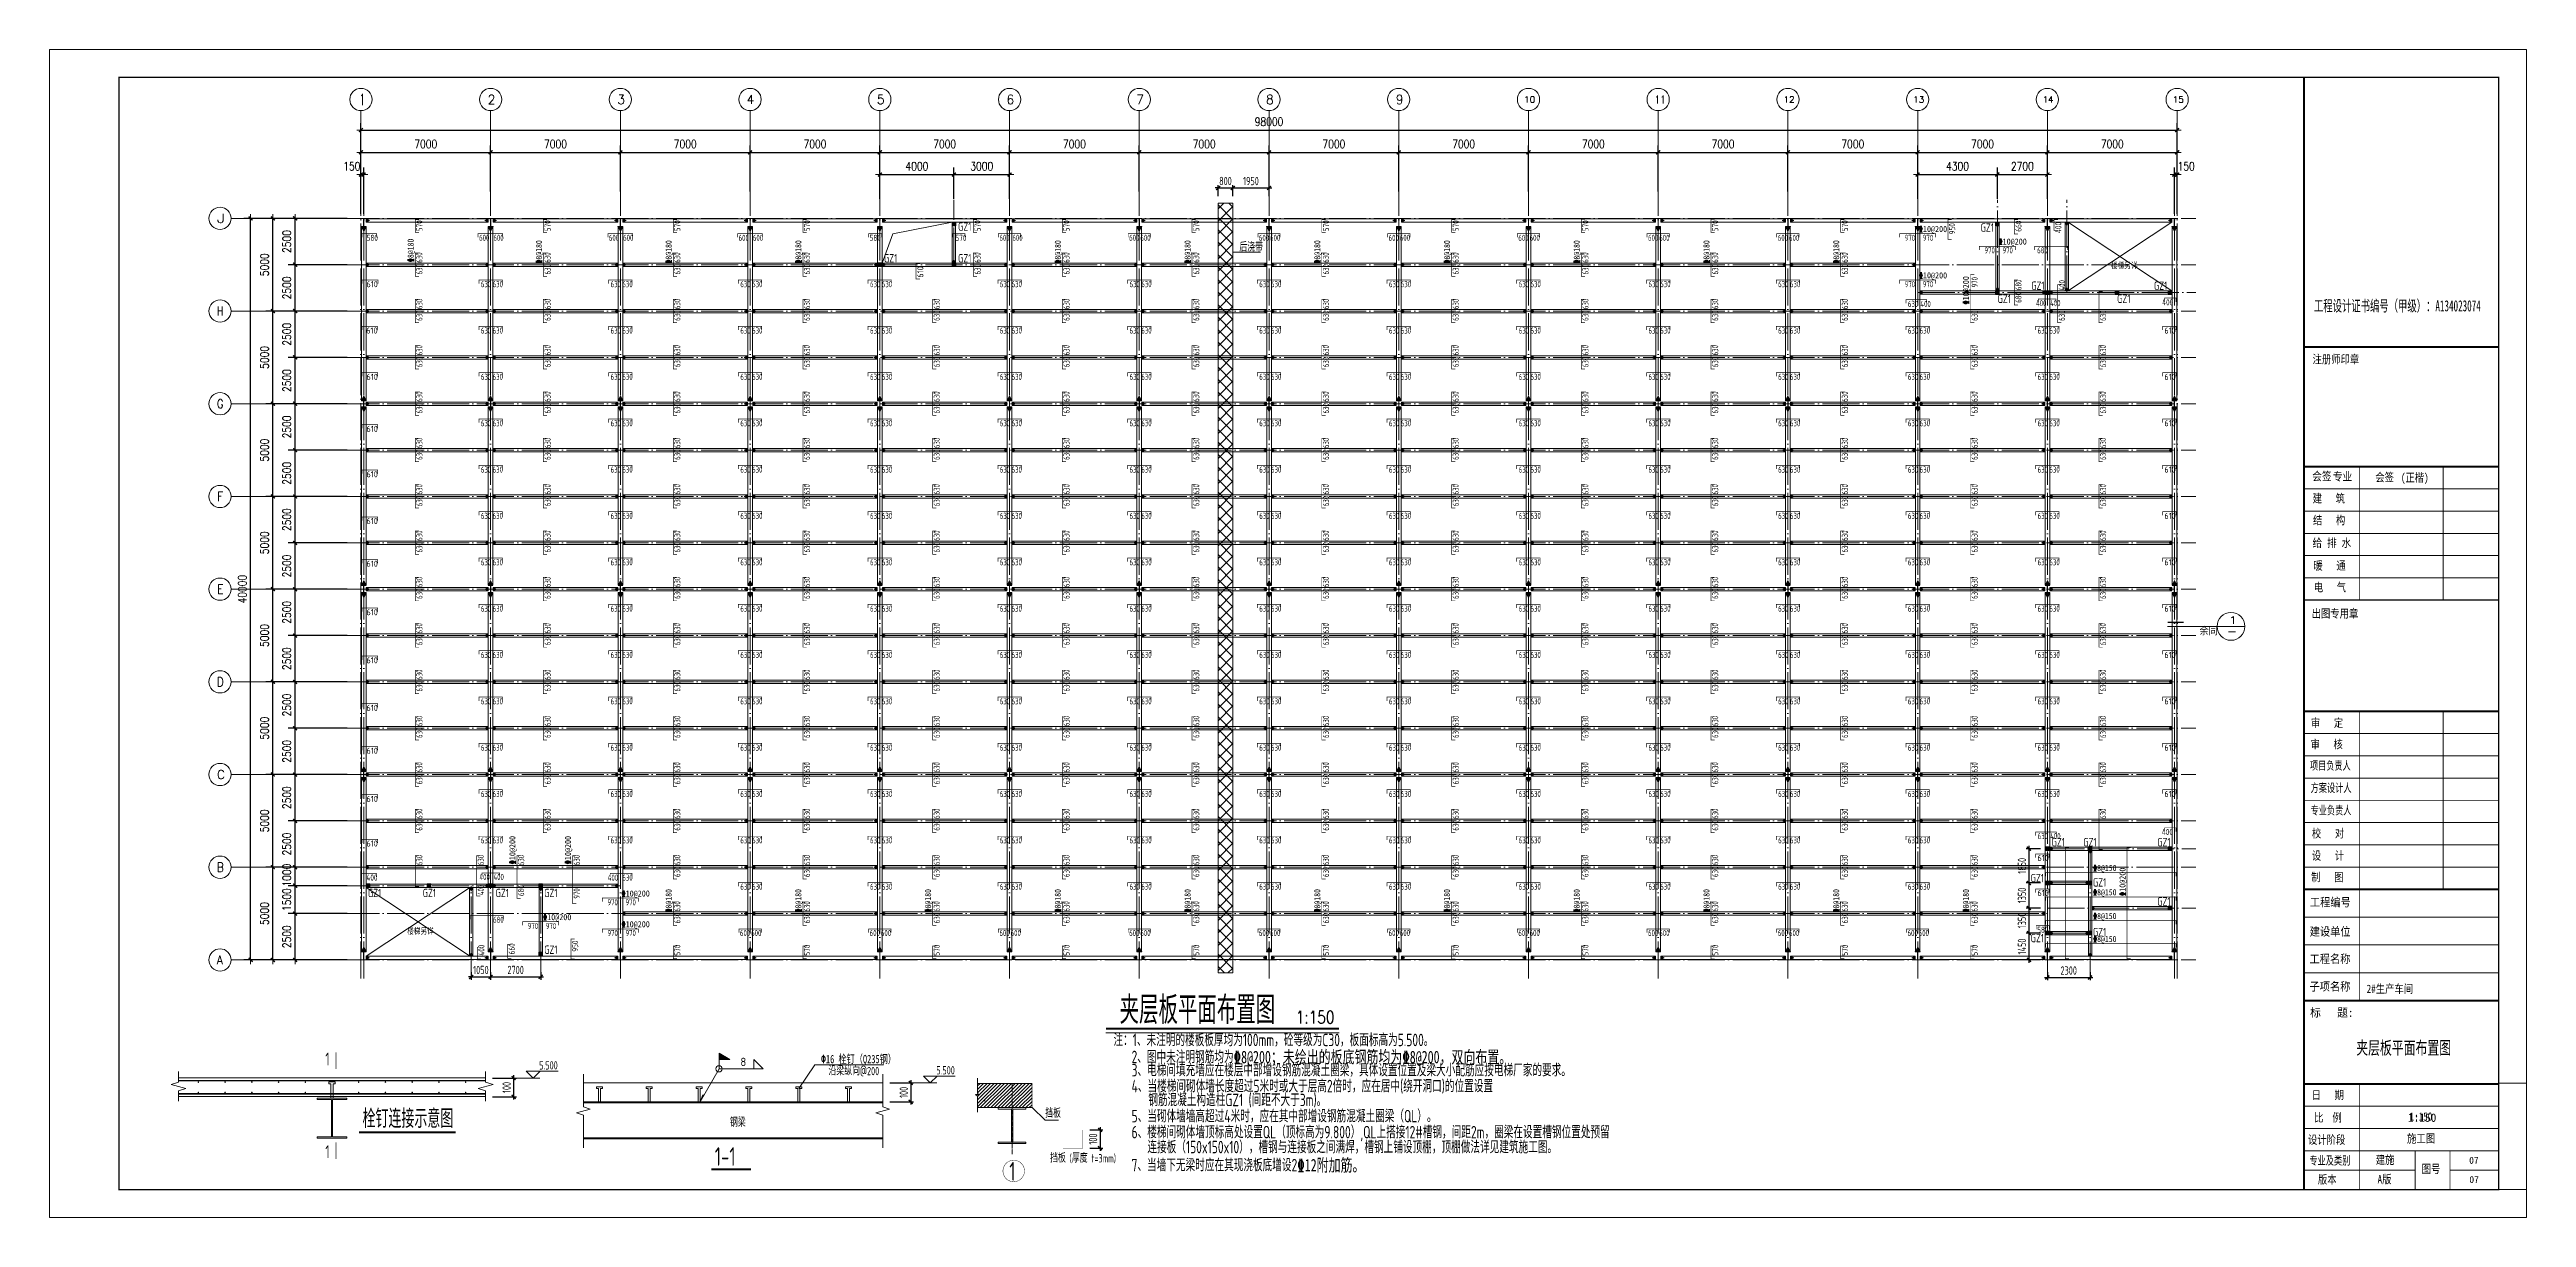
# Model space of a CAD drawing. Header units: millimetres. Extents: x 19781 to 898973, y -947928 to -267362.
# Drawn here: x 568267 to 701917, y -383529 to -320529 of the extents above; entities that cross this region are included whole.
import ezdxf
from ezdxf.enums import TextEntityAlignment as Align

# ---------------------------------------------------------------- set-up
doc = ezdxf.new("R2010")
doc.units = ezdxf.units.MM
doc.header["$LTSCALE"] = 100
doc.linetypes.add('ACAD_ISO04W100', pattern=[30.5, 24, -3, 0.5, -3])
doc.linetypes.add('DOTE', pattern=[2.42, 2, -0.2, 0.02, -0.2])
doc.layers.get('0').update_dxf_attribs({"lineweight": 18})
for name, color, linetype, lineweight in [('10', 7, 'Continuous', 18), ('14', 2, 'Continuous', 18), ('15', 3, 'Continuous', 18), ('25', 3, 'Continuous', 18), ('5图框', 7, 'Continuous', 18), ('AUDIT_I_170729152811-0', 2, 'Continuous', 18), ('AXIS', 3, 'Continuous', 18), ('AXIS_TEXT', 7, 'Continuous', 18), ('BORDER', 7, 'Continuous', 18), ('BZ_标准图框', 7, 'Continuous', 18), ('DIM', 3, 'Continuous', 18), ('DIM_IDEN', 3, 'Continuous', 18), ('DIM_SYMB', 3, 'Continuous', 18), ('DOTE', 1, 'DOTE', 18), ('HATCH', 254, 'Continuous', 18), ('HIDE_BEAMDIMMASS', 2, 'Continuous', 18), ('JC', 7, 'Continuous', 18), ('OTHER', 7, 'Continuous', 18), ('PUB_DIM', 3, 'Continuous', 18), ('PUB_TEXT', 7, 'Continuous', 18), ('PUB_TITLE', 4, 'Continuous', 18), ('TC', 151, 'Continuous', 18), ('TK(图框线)', 45, 'Continuous', 18), ('图名下划线', 7, 'Continuous', 18), ('层1305', 1, 'Continuous', 18), ('层1306', 94, 'Continuous', 18), ('层1307', 7, 'Continuous', 18), ('数字', 3, 'Continuous', 20), ('柱', 2, 'Continuous', 18), ('楼板负筋文字', 7, 'Continuous', 18), ('钢柱', 4, 'Continuous', 20), ('钢梁', 4, 'Continuous', 5)]:
    doc.layers.add(name, color=color, linetype=linetype, lineweight=lineweight)
doc.layers.add('VHSoft_barcode', color=7, linetype='Continuous', lineweight=18, plot=False)
doc.styles.add('-宋体', font='')
doc.styles.add('_TCH_AXIS', font='complex.shx', dxfattribs={"bigfont": 'gbcbig.shx'})
doc.styles.add('_TCH_LABEL', font='complex.shx', dxfattribs={"bigfont": 'gbcbig.shx'})
doc.styles.add('COMPLEX', font='complex.shx', dxfattribs={"bigfont": 'gbcbig.shx'})
doc.styles.add('dim_font', font='simplex.shx', dxfattribs={"width": 0.8, "bigfont": 'gbcbig.shx'})
doc.styles.add('HT', font='', dxfattribs={"width": 0.8})
doc.styles.add('hztxt', font='txt.shx', dxfattribs={"width": 0.7, "bigfont": 'hztxt.shx'})
doc.styles.get("Standard").update_dxf_attribs({"font": 'tssdeng.shx', "bigfont": 'hztxt.shx'})
doc.styles.add('TSSD_REIN', font='tssdeng.shx', dxfattribs={"width": 0.7, "bigfont": 'hztxt.shx'})
doc.styles.get('-宋体').set_extended_font_data('宋体')
doc.styles.get('HT').set_extended_font_data('宋体')
doc.dimstyles.new('DIMN150', dxfattribs={"dimscale": 1.5, "dimtxt": 300, "dimasz": 1, "dimexe": 250, "dimexo": 300, "dimgap": 150, "dimtad": 1, "dimdec": 0, "dimzin": 0, "dimdsep": 46, "dimtxsty": 'dim_font', "dimblk": '_CAXARROW', "dimcen": 0.09, "dimdle": 2, "dimclrt": 7, "dimadec": 0, "dimazin": 0, "dimtfac": 1, "dimtdec": 0, "dimtix": 1, "dimtmove": 2, "dimatfit": 3, "dimfxl": 1, "dimtolj": 1, "dimtzin": 0, "dimarcsym": 0})
doc.dimstyles.new('TSSD_100_100', dxfattribs={"dimtxt": 300, "dimasz": 100, "dimexe": 100, "dimexo": 250, "dimgap": 100, "dimtad": 1, "dimdec": 0, "dimzin": 0, "dimdsep": 46, "dimtxsty": 'TSSD_REIN', "dimblk": 'ARCHTICK', "dimcen": 0, "dimdle": 100, "dimclrt": 7, "dimadec": 0, "dimazin": 0, "dimtfac": 1, "dimtdec": 0, "dimtix": 1, "dimtmove": 2, "dimatfit": 3, "dimfxl": 1, "dimtolj": 1, "dimtzin": 0, "dimarcsym": 0})
pattern_1 = [(45, (0, 0), (-7.07106781, 7.07106781), []), (45, (0, 2.5), (-7.07106781, 7.07106781), [])]
pattern_2 = [(50, (0, 0), (-18.6349713, 69.5466595), [7.5, -82.5]), (355, (0, 0), (26.726018, 71.667073), [6, -66]), (100.4514, (5.98, -0.52), (-78.6416725, 43.7662794), [6.374019, -70.114211]), (46.1842, (0, 20), (-20.948094, 105.948937), [11.25, -123.75]), (96.6356, (8.89, 18.62), (-113.332098, 73.354178), [9.561029, -105.1713]), (351.1842, (0, 20), (93.466195, 97.41186), [9, -99]), (21, (10, 15), (17.4183765, 69.8612923), [7.5, -82.5]), (326, (10, 15), (58.119989, 49.7244035), [6, -66]), (71.4514, (14.974, 11.645), (-47.563243, 76.40509), [6.374019, -70.114211]), (37.5, (0, 0), (1.2159855, 33.2893854), [0.01, -65.2, 0.01, -67, 0.01, -66.25]), (7.5, (0, 0), (26.3069537, 39.4411712), [0.01, -38.2, 0.01, -63.7, 0.01, -25.25]), (327.5, (-22.3, 0), (53.3822436, -2.2554872), [0.01, -25, 0.01, -78, 0.01, -103.5]), (317.5, (-32.3, 0), (58.318617, 10.0104982), [0.01, -32.5, 0.01, -51.8, 0.01, -73.5]), (45, (0, 0), (-35.355339, 35.355339), [])]
pattern_3 = [(50, (0, 0), (-18.6349713, 69.5466595), [7.5, -82.5]), (355, (0, 0), (26.726018, 71.667073), [6, -66]), (100.4514, (5.98, -0.52), (-78.6416725, 43.7662794), [6.374019, -70.114211]), (46.1842, (0, 20), (-20.948094, 105.948937), [11.25, -123.75]), (96.6356, (8.89, 18.62), (-113.332098, 73.354178), [9.561029, -105.1713]), (351.1842, (0, 20), (93.466195, 97.41186), [9, -99]), (21, (10, 15), (17.4183765, 69.8612923), [7.5, -82.5]), (326, (10, 15), (58.1199886, 49.7244035), [6, -66]), (71.4514, (14.974, 11.645), (-47.563243, 76.40509), [6.374019, -70.114211]), (37.5, (0, 0), (1.2159855, 33.2893854), [0.01, -65.2, 0.01, -67, 0.01, -66.25]), (7.5, (0, 0), (26.3069537, 39.4411712), [0.01, -38.2, 0.01, -63.7, 0.01, -25.25]), (327.5, (-22.3, 0), (53.3822436, -2.2554872), [0.01, -25, 0.01, -78, 0.01, -103.5]), (317.5, (-32.3, 0), (58.318617, 10.0104982), [0.01, -32.5, 0.01, -51.8, 0.01, -73.5]), (45, (0, 0), (-35.355339, 35.355339), [])]
pattern_4 = [(50, (0, 0), (-18.6349713, 69.5466595), [7.5, -82.5]), (355, (0, 0), (26.726018, 71.667073), [6, -66]), (100.4514, (5.98, -0.52), (-78.6416725, 43.7662794), [6.374019, -70.114211]), (46.1842, (0, 20), (-20.948094, 105.948937), [11.25, -123.75]), (96.6356, (8.89, 18.62), (-113.332098, 73.354178), [9.561029, -105.1713]), (351.1842, (0, 20), (93.466195, 97.41186), [9, -99]), (21, (10, 15), (17.4183765, 69.8612923), [7.5, -82.5]), (326, (10, 15), (58.1199886, 49.7244035), [6, -66]), (71.4514, (14.974, 11.645), (-47.563243, 76.40509), [6.374019, -70.114211]), (37.5, (0, 0), (1.2159855, 33.2893854), [0.01, -65.2, 0.01, -67, 0.01, -66.25]), (7.5, (0, 0), (26.3069537, 39.4411712), [0.01, -38.2, 0.01, -63.7, 0.01, -25.25]), (327.5, (-22.3, 0), (53.3822436, -2.2554872), [0.01, -25, 0.01, -78, 0.01, -103.5]), (317.5, (-32.3, 0), (58.318617, 10.0104982), [0.01, -32.5, 0.01, -51.8, 0.01, -73.5]), (45, (0, 0), (-35.355339, 35.355339), [])]
pattern_5 = [(50, (0, 0), (-18.6349713, 69.5466595), [7.5, -82.5]), (355, (0, 0), (26.726018, 71.667073), [6, -66]), (100.4514, (5.98, -0.52), (-78.6416725, 43.7662794), [6.374019, -70.114211]), (46.1842, (0, 20), (-20.948094, 105.948937), [11.25, -123.75]), (96.6356, (8.89, 18.62), (-113.332098, 73.354178), [9.561029, -105.1713]), (351.1842, (0, 20), (93.466195, 97.41186), [9, -99]), (21, (10, 15), (17.4183765, 69.8612923), [7.5, -82.5]), (326, (10, 15), (58.1199886, 49.7244035), [6, -66]), (71.4514, (14.974, 11.645), (-47.563243, 76.40509), [6.374019, -70.114211]), (37.5, (0, 0), (1.2159855, 33.2893854), [0.01, -65.2, 0.01, -67, 0.01, -66.25]), (7.5, (0, 0), (26.3069537, 39.4411712), [0.01, -38.2, 0.01, -63.7, 0.01, -25.25]), (327.5, (-22.3, 0), (53.3822436, -2.2554872), [0.01, -25, 0.01, -78, 0.01, -103.5]), (317.5, (-32.3, 0), (58.318617, 10.0104982), [0.01, -32.5, 0.01, -51.8, 0.01, -73.5]), (45, (0, 0), (-35.355339, 35.355339), [])]
pattern_6 = [(50, (0, 0), (-18.6349713, 69.5466595), [7.5, -82.5]), (355, (0, 0), (26.726018, 71.667073), [6, -66]), (100.4514, (5.98, -0.52), (-78.6416725, 43.7662794), [6.374019, -70.114211]), (46.1842, (0, 20), (-20.948094, 105.948937), [11.25, -123.75]), (96.6356, (8.89, 18.62), (-113.332098, 73.354178), [9.561029, -105.1713]), (351.1842, (0, 20), (93.466195, 97.41186), [9, -99]), (21, (10, 15), (17.4183765, 69.8612923), [7.5, -82.5]), (326, (10, 15), (58.1199886, 49.7244035), [6, -66]), (71.4514, (14.974, 11.645), (-47.563243, 76.40509), [6.374019, -70.114211]), (37.5, (0, 0), (1.2159855, 33.2893854), [0.01, -65.2, 0.01, -67, 0.01, -66.25]), (7.5, (0, 0), (26.3069537, 39.4411712), [0.01, -38.2, 0.01, -63.7, 0.01, -25.25]), (327.5, (-22.3, 0), (53.3822436, -2.2554872), [0.01, -25, 0.01, -78, 0.01, -103.5]), (317.5, (-32.3, 0), (58.318617, 10.0104982), [0.01, -32.5, 0.01, -51.8, 0.01, -73.5]), (45, (0, 0), (-35.355339, 35.355339), [])]
pattern_7 = [(50, (0, 0), (-18.6349713, 69.5466595), [7.5, -82.5]), (355, (0, 0), (26.726018, 71.667073), [6, -66]), (100.4514, (5.98, -0.52), (-78.6416725, 43.7662794), [6.374019, -70.114211]), (46.1842, (0, 20), (-20.948094, 105.948937), [11.25, -123.75]), (96.6356, (8.89, 18.62), (-113.332098, 73.354178), [9.561029, -105.1713]), (351.1842, (0, 20), (93.466195, 97.41186), [9, -99]), (21, (10, 15), (17.4183765, 69.8612923), [7.5, -82.5]), (326, (10, 15), (58.1199886, 49.7244035), [6, -66]), (71.4514, (14.974, 11.645), (-47.563243, 76.40509), [6.374019, -70.114211]), (37.5, (0, 0), (1.2159855, 33.2893854), [0.01, -65.2, 0.01, -67, 0.01, -66.25]), (7.5, (0, 0), (26.3069537, 39.4411712), [0.01, -38.2, 0.01, -63.7, 0.01, -25.25]), (327.5, (-22.3, 0), (53.3822436, -2.2554872), [0.01, -25, 0.01, -78, 0.01, -103.5]), (317.5, (-32.3, 0), (58.318617, 10.0104982), [0.01, -32.5, 0.01, -51.8, 0.01, -73.5]), (45, (0, 0), (-35.355339, 35.355339), [])]

msp = doc.modelspace()

# ---------------------------------------------------------------- texts
at = {"style": 'hztxt', "width": 0.8}
msp.add_text('1:150', height=675, dxfattribs=at).set_placement((635512.1, -373062.68))
at = {"layer": '5图框', "style": 'hztxt', "width": 0.7}
msp.add_text('夹层板平面布置图', height=1500, dxfattribs=at).set_placement((626003.22, -373089.9))
at = {"layer": 'BZ_标准图框', "style": 'HT'}
for s, height, width, p in [('工程设计证书编号（甲级）：A134023074', 600, 0.6, (690451.58, -334651.68)), ('注册师印章', 450, 0.8, (690373.79, -337462.37)), ('会签', 450, 0.85, (690357.83, -343772.85)), ('专业', 450, 0.85, (691471.95, -343785.73)), ('会签', 450, 0.8, (693760.88, -343830.45)), ('(正楷)', 450, 0.8, (695142.1, -343844.46)), ('出图专用章', 450, 0.8, (690324.1, -351177.12)), ('项目负责人', 450, 0.7, (690231.18, -359378.57)), ('方案设计人', 450, 0.7, (690271.23, -360582.75)), ('专业负责人', 450, 0.7, (690269.36, -361792.5)), ('工程编号', 450, 0.9, (690229.97, -366751.74)), ('建设单位', 450, 0.9, (690218.95, -368332.35)), ('工程名称', 450, 0.9, (690208.65, -369811.24)), ('子项名称', 450, 0.9, (690208.65, -371297.83)), ('设计阶段', 450, 0.8, (690128.93, -379563.57)), ('专业及类别', 450, 0.7, (690206.33, -380682.94)), ('图号', 450, 0.8, (696263.28, -381136.52))]:
    msp.add_text(s, height=height, dxfattribs=dict(at, width=width)).set_placement(p)
at = {"layer": 'BZ_标准图框', "char_height": 450, "attachment_point": 7, "style": 'HT'}
for s, insert, width in [('建   筑', (690383.87, -345017.14), 2619), ('结   构', (690396.82, -346194.89), 2589), ('{\\W0.85;给 排 水}', (690374.34, -347423.92), 3190.6875), ('暖   通', (690418.31, -348645.18), 2598), ('电   气', (690443.6, -349812.01), 2523), ('审   定', (690285.07, -357128.95), 2583), ('审   核', (690265.39, -358282.09), 2589), ('校   对', (690339.51, -363090.2), 2622), ('设   计', (690337.32, -364290.22), 2613), ('制   图', (690296.81, -365446.45), 2589), ('{\\W0.95;标   题:}', (690245.92, -372755.34), 3423.5625), ('日   期', (690321.29, -377207.22), 2475), ('比  例', (690457.55, -378419.53), 2127), ('版本 ', (690663.63, -381761.59), 1503)]:
    msp.add_mtext(s, dxfattribs=dict(at, insert=insert, width=width))
at = {"layer": 'HIDE_BEAMDIMMASS', "width": 0.779817}
for p in [(617291.49, -330304), (672464, -330357), (613291.49, -332012), (617291.49, -332012), (673379, -334200), (675196, -333492), (679831, -334200), (681821, -333492), (676291.49, -363512), (678005.49, -363512), (681994, -363512), (585446, -366251), (588405, -366251), (592337, -366251), (594957, -366251), (675167.49, -365448), (678522.49, -365682), (681994, -366712), (594957, -369311), (675167.49, -368683), (678522.49, -368363)]:
    msp.add_text('GZ1', height=450, dxfattribs=at).set_placement(p)
at = {"layer": 'PUB_TEXT', "style": '_TCH_LABEL'}
for s, height, width, p in [('1', 391.51, 1.55556, (685828.47, -351510.25)), ('余同', 391.51, 1.24599, (684278.47, -352117.25)), ('-', 406.72, 1.19922, (685758.46, -352111.36))]:
    msp.add_text(s, height=height, dxfattribs=dict(at, width=width)).set_placement(p)
at = {"layer": 'PUB_TITLE', "color": 150, "style": 'TSSD_REIN', "width": 0.8}
msp.add_text('夹层板平面布置图', height=800.04, dxfattribs=at).set_placement((695292.01, -374807.26), align=Align.CENTER)
at = {"layer": 'TC', "color": 7, "style": 'TSSD_REIN', "width": 0.7}
for s, p in [('注：1、未注明的楼板板厚均为100mm，砼等级为C30，板面标高为5.500。', (625673.15, -374291.8)), ('3、电梯间填充墙应在楼层中部增设钢筋混凝土圈梁，具体设置位置及梁大小配筋应按电梯厂家的要求。', (626651.26, -375922.02)), ('4、当楼梯间砌体墙长度超过5米时或大于层高2倍时，应在居中(绕开洞口)的位置设置', (626651.26, -376780.41)), ('5、当砌体墙墙高超过4米时，应在其中部增设钢筋混凝土圈梁（QL）。', (626651.26, -378400.23)), ('6、楼梯间砌体墙顶标高处设置QL（顶标高为9.800）,QL上搭接12#槽钢，间距2m，圈梁在设置槽钢位置处预留', (626651.26, -379264.07)), ('连接板（150x150x10），槽钢与连接板之间满焊，槽钢上铺设顶棚，顶棚做法详见建筑施工图。', (627506.01, -380070.33))]:
    msp.add_text(s, height=675.0337, dxfattribs=at).set_placement(p)
at = {"layer": 'TC', "color": 7, "char_height": 675.0337, "attachment_point": 7, "style": 'TSSD_REIN'}
for s, insert, width in [('2、图中未注明钢筋均为{\\fsimsun|b0|i0|c0|p253;\x848@200；未绘出的板底钢筋均为\x848@200，双向布置。}', (626651.26, -375357.94), 25863.3119), ('钢筋混凝土构造柱GZ1 (间距不大于3m)。', (627553.26, -377594.78), 12914.0445), ('7、当墙下无梁时应在其现浇板底增设2{\\fsimsun|b0|i0|c0|p253;\x8412附加筋。}', (626651.26, -381122.04), 16002.2806)]:
    msp.add_mtext(s, dxfattribs=dict(at, insert=insert, width=width))
at = {"layer": 'TK(图框线)', "style": 'HT', "width": 0.8}
for s, p in [('2#生产车间', (693294.31, -371422.66)), ('1:150', (695611.11, -378308.64)), ('施工图', (695473.17, -379497.89)), ('建施', (693784.43, -380645.13)), ('A版', (693883.45, -381695.36))]:
    msp.add_text(s, height=450, dxfattribs=at).set_placement(p)
at = {"layer": 'TK(图框线)', "style": 'HT'}
msp.add_text('1:150', height=450, dxfattribs=at).set_placement((695524.23, -378369.97))
at = {"layer": 'TK(图框线)', "style": '-宋体'}
for p in [(699080.03, -380637.97), (699092.98, -381675.22)]:
    msp.add_text('07', height=375, dxfattribs=at).set_placement(p, align=Align.CENTER)
at = {"layer": '层1306'}
for s, width, p in [('570', 0.736364, (588388.9, -330331.5)), ('570', 0.736364, (595306.4, -330331.5)), ('570', 0.736364, (602306.4, -330331.5)), ('570', 0.736364, (609306.4, -330331.5)), ('570', 0.736364, (618506.4, -330331.5)), ('570', 0.736364, (623306.4, -330331.5)), ('570', 0.736364, (630306.4, -330331.5)), ('570', 0.736364, (637306.4, -330331.5)), ('570', 0.736364, (644306.4, -330331.5)), ('570', 0.736364, (651306.4, -330331.5)), ('570', 0.736364, (658306.4, -330331.5)), ('570', 0.736364, (665306.41, -330331.5)), ('950', 0.736364, (671091.41, -330499)), ('660', 0.736364, (674671.41, -330354)), ('400', 0.736364, (676820.41, -330426.5)), ('630', 0.690341, (588388.9, -332030.5)), ('630', 0.690341, (588388.9, -332663.5)), ('630', 0.690341, (595306.4, -332030.5)), ('630', 0.690341, (595306.4, -332663.5)), ('630', 0.690341, (602306.4, -332030.5)), ('630', 0.690341, (602306.4, -332663.5)), ('630', 0.690341, (609306.4, -332030.5)), ('630', 0.690341, (609306.4, -332663.5)), ('610', 0.84965, (615415.4, -332836)), ('630', 0.690341, (618506.4, -332030.5)), ('630', 0.690341, (618506.4, -332663.5)), ('630', 0.690341, (623306.4, -332030.5)), ('630', 0.690341, (623306.4, -332663.5)), ('630', 0.690341, (630306.4, -332030.5)), ('630', 0.690341, (630306.4, -332663.5)), ('630', 0.690341, (637306.4, -332030.5)), ('630', 0.690341, (637306.4, -332663.5)), ('630', 0.690341, (644306.4, -332030.5)), ('630', 0.690341, (644306.4, -332663.5)), ('630', 0.690341, (651306.4, -332030.5)), ('630', 0.690341, (651306.4, -332663.5)), ('630', 0.690341, (658306.4, -332030.5)), ('630', 0.690341, (658306.4, -332663.5)), ('630', 0.690341, (665306.41, -332030.5)), ('630', 0.690341, (665306.41, -332663.5)), ('630', 0.690341, (588388.9, -334530.5)), ('630', 0.690341, (595306.4, -334530.5)), ('630', 0.690341, (602306.4, -334530.5)), ('630', 0.690341, (609306.4, -334530.5)), ('630', 0.690341, (616306.4, -334530.5)), ('630', 0.690341, (623306.4, -334530.5)), ('630', 0.690341, (630306.4, -334530.5)), ('630', 0.690341, (637306.4, -334530.5)), ('630', 0.690341, (644306.4, -334530.5)), ('630', 0.690341, (651306.4, -334530.5)), ('630', 0.690341, (658306.4, -334530.5)), ('630', 0.690341, (665306.41, -334530.5)), ('970', 0.690341, (672306.41, -333360.5)), ('680', 0.690341, (674671.41, -333505.5)), ('680', 0.690341, (674671.41, -334188.5)), ('400', 0.690341, (677014.41, -333525.5)), ('630', 0.690341, (588388.9, -335163.5)), ('630', 0.690341, (595306.4, -335163.5)), ('630', 0.690341, (602306.4, -335163.5)), ('630', 0.690341, (609306.4, -335163.5)), ('630', 0.690341, (616306.4, -335163.5)), ('630', 0.690341, (623306.4, -335163.5)), ('630', 0.690341, (630306.4, -335163.5)), ('630', 0.690341, (637306.4, -335163.5)), ('630', 0.690341, (644306.4, -335163.5)), ('630', 0.690341, (651306.4, -335163.5)), ('630', 0.690341, (658306.4, -335163.5)), ('630', 0.690341, (665306.41, -335163.5)), ('630', 0.690341, (672306.41, -335163.5)), ('630', 0.690341, (677014.41, -335163.5)), ('630', 0.690341, (679238.91, -335163.5)), ('630', 0.690341, (588388.9, -337030.5)), ('630', 0.690341, (595306.4, -337030.5)), ('630', 0.690341, (602306.4, -337030.5)), ('630', 0.690341, (609306.4, -337030.5)), ('630', 0.690341, (616306.4, -337030.5)), ('630', 0.690341, (623306.4, -337030.5)), ('630', 0.690341, (630306.4, -337030.5)), ('630', 0.690341, (637306.4, -337030.5)), ('630', 0.690341, (644306.4, -337030.5)), ('630', 0.690341, (651306.4, -337030.5)), ('630', 0.690341, (658306.4, -337030.5)), ('630', 0.690341, (665306.41, -337030.5)), ('630', 0.690341, (672306.41, -337030.5)), ('630', 0.690341, (679238.91, -337030.5)), ('630', 0.690341, (588388.9, -337663.5)), ('630', 0.690341, (595306.4, -337663.5)), ('630', 0.690341, (602306.4, -337663.5)), ('630', 0.690341, (609306.4, -337663.5)), ('630', 0.690341, (616306.4, -337663.5)), ('630', 0.690341, (623306.4, -337663.5)), ('630', 0.690341, (630306.4, -337663.5)), ('630', 0.690341, (637306.4, -337663.5)), ('630', 0.690341, (644306.4, -337663.5)), ('630', 0.690341, (651306.4, -337663.5)), ('630', 0.690341, (658306.4, -337663.5)), ('630', 0.690341, (665306.41, -337663.5)), ('630', 0.690341, (672306.41, -337663.5)), ('630', 0.690341, (679238.91, -337663.5)), ('630', 0.690341, (588388.9, -339530.5)), ('630', 0.690341, (595306.4, -339530.5)), ('630', 0.690341, (602306.4, -339530.5)), ('630', 0.690341, (609306.4, -339530.5)), ('630', 0.690341, (616306.4, -339530.5)), ('630', 0.690341, (623306.4, -339530.5)), ('630', 0.690341, (630306.4, -339530.5)), ('630', 0.690341, (637306.4, -339530.5)), ('630', 0.690341, (644306.4, -339530.5)), ('630', 0.690341, (651306.4, -339530.5)), ('630', 0.690341, (658306.4, -339530.5)), ('630', 0.690341, (665306.41, -339530.5)), ('630', 0.690341, (672306.41, -339530.5)), ('630', 0.690341, (679238.91, -339530.5)), ('630', 0.690341, (588388.9, -340163.5)), ('630', 0.690341, (595306.4, -340163.5)), ('630', 0.690341, (602306.4, -340163.5)), ('630', 0.690341, (609306.4, -340163.5)), ('630', 0.690341, (616306.4, -340163.5)), ('630', 0.690341, (623306.4, -340163.5)), ('630', 0.690341, (630306.4, -340163.5)), ('630', 0.690341, (637306.4, -340163.5)), ('630', 0.690341, (644306.4, -340163.5)), ('630', 0.690341, (651306.4, -340163.5)), ('630', 0.690341, (658306.4, -340163.5)), ('630', 0.690341, (665306.41, -340163.5)), ('630', 0.690341, (672306.41, -340163.5)), ('630', 0.690341, (679238.91, -340163.5)), ('630', 0.690341, (588388.9, -342030.5)), ('630', 0.690341, (595306.4, -342030.5)), ('630', 0.690341, (602306.4, -342030.5)), ('630', 0.690341, (609306.4, -342030.5)), ('630', 0.690341, (616306.4, -342030.5)), ('630', 0.690341, (623306.4, -342030.5)), ('630', 0.690341, (630306.4, -342030.5)), ('630', 0.690341, (637306.4, -342030.5)), ('630', 0.690341, (644306.4, -342030.5)), ('630', 0.690341, (651306.4, -342030.5)), ('630', 0.690341, (658306.4, -342030.5)), ('630', 0.690341, (665306.41, -342030.5)), ('630', 0.690341, (672306.41, -342030.5)), ('630', 0.690341, (679238.91, -342030.5)), ('630', 0.690341, (588388.9, -342663.5)), ('630', 0.690341, (595306.4, -342663.5)), ('630', 0.690341, (602306.4, -342663.5)), ('630', 0.690341, (609306.4, -342663.5)), ('630', 0.690341, (616306.4, -342663.5)), ('630', 0.690341, (623306.4, -342663.5)), ('630', 0.690341, (630306.4, -342663.5)), ('630', 0.690341, (637306.4, -342663.5)), ('630', 0.690341, (644306.4, -342663.5)), ('630', 0.690341, (651306.4, -342663.5)), ('630', 0.690341, (658306.4, -342663.5)), ('630', 0.690341, (665306.41, -342663.5)), ('630', 0.690341, (672306.41, -342663.5)), ('630', 0.690341, (679238.91, -342663.5)), ('630', 0.690341, (588388.9, -344530.5)), ('630', 0.690341, (588388.9, -345163.5)), ('630', 0.690341, (595306.4, -344530.5)), ('630', 0.690341, (595306.4, -345163.5)), ('630', 0.690341, (602306.4, -344530.5)), ('630', 0.690341, (602306.4, -345163.5)), ('630', 0.690341, (609306.4, -344530.5)), ('630', 0.690341, (609306.4, -345163.5)), ('630', 0.690341, (616306.4, -344530.5)), ('630', 0.690341, (616306.4, -345163.5)), ('630', 0.690341, (623306.4, -344530.5)), ('630', 0.690341, (623306.4, -345163.5)), ('630', 0.690341, (630306.4, -344530.5)), ('630', 0.690341, (630306.4, -345163.5)), ('630', 0.690341, (637306.4, -344530.5)), ('630', 0.690341, (637306.4, -345163.5)), ('630', 0.690341, (644306.4, -344530.5)), ('630', 0.690341, (644306.4, -345163.5)), ('630', 0.690341, (651306.4, -344530.5)), ('630', 0.690341, (651306.4, -345163.5)), ('630', 0.690341, (658306.4, -344530.5)), ('630', 0.690341, (658306.4, -345163.5)), ('630', 0.690341, (665306.41, -344530.5)), ('630', 0.690341, (665306.41, -345163.5)), ('630', 0.690341, (672306.41, -344530.5)), ('630', 0.690341, (672306.41, -345163.5)), ('630', 0.690341, (679238.91, -344530.5)), ('630', 0.690341, (679238.91, -345163.5)), ('630', 0.690341, (588388.9, -347030.5)), ('630', 0.690341, (588388.9, -347663.5)), ('630', 0.690341, (595306.4, -347030.5)), ('630', 0.690341, (595306.4, -347663.5)), ('630', 0.690341, (602306.4, -347030.5)), ('630', 0.690341, (602306.4, -347663.5)), ('630', 0.690341, (609306.4, -347030.5)), ('630', 0.690341, (609306.4, -347663.5)), ('630', 0.690341, (616306.4, -347030.5)), ('630', 0.690341, (616306.4, -347663.5)), ('630', 0.690341, (623306.4, -347030.5)), ('630', 0.690341, (623306.4, -347663.5)), ('630', 0.690341, (630306.4, -347030.5)), ('630', 0.690341, (630306.4, -347663.5)), ('630', 0.690341, (637306.4, -347030.5)), ('630', 0.690341, (637306.4, -347663.5)), ('630', 0.690341, (644306.4, -347030.5)), ('630', 0.690341, (644306.4, -347663.5)), ('630', 0.690341, (651306.4, -347030.5)), ('630', 0.690341, (651306.4, -347663.5)), ('630', 0.690341, (658306.4, -347030.5)), ('630', 0.690341, (658306.4, -347663.5)), ('630', 0.690341, (665306.41, -347030.5)), ('630', 0.690341, (665306.41, -347663.5)), ('630', 0.690341, (672306.41, -347030.5)), ('630', 0.690341, (672306.41, -347663.5)), ('630', 0.690341, (679238.91, -347030.5)), ('630', 0.690341, (679238.91, -347663.5)), ('630', 0.690341, (588388.9, -349530.5)), ('630', 0.690341, (588388.9, -350163.5)), ('630', 0.690341, (595306.4, -349530.5)), ('630', 0.690341, (595306.4, -350163.5)), ('630', 0.690341, (602306.4, -349530.5)), ('630', 0.690341, (602306.4, -350163.5)), ('630', 0.690341, (609306.4, -349530.5)), ('630', 0.690341, (609306.4, -350163.5)), ('630', 0.690341, (616306.4, -349530.5)), ('630', 0.690341, (616306.4, -350163.5)), ('630', 0.690341, (623306.4, -349530.5)), ('630', 0.690341, (623306.4, -350163.5)), ('630', 0.690341, (630306.4, -349530.5)), ('630', 0.690341, (630306.4, -350163.5)), ('630', 0.690341, (637306.4, -349530.5)), ('630', 0.690341, (637306.4, -350163.5)), ('630', 0.690341, (644306.4, -349530.5)), ('630', 0.690341, (644306.4, -350163.5)), ('630', 0.690341, (651306.4, -349530.5)), ('630', 0.690341, (651306.4, -350163.5)), ('630', 0.690341, (658306.4, -349530.5)), ('630', 0.690341, (658306.4, -350163.5)), ('630', 0.690341, (665306.41, -349530.5)), ('630', 0.690341, (665306.41, -350163.5)), ('630', 0.690341, (672306.41, -349530.5)), ('630', 0.690341, (672306.41, -350163.5)), ('630', 0.690341, (679238.91, -349530.5)), ('630', 0.690341, (679238.91, -350163.5)), ('630', 0.690341, (588388.9, -352030.5)), ('630', 0.690341, (588388.9, -352663.5)), ('630', 0.690341, (595306.4, -352030.5)), ('630', 0.690341, (595306.4, -352663.5)), ('630', 0.690341, (602306.4, -352030.5)), ('630', 0.690341, (602306.4, -352663.5)), ('630', 0.690341, (609306.4, -352030.5)), ('630', 0.690341, (609306.4, -352663.5)), ('630', 0.690341, (616306.4, -352030.5)), ('630', 0.690341, (616306.4, -352663.5)), ('630', 0.690341, (623306.4, -352030.5)), ('630', 0.690341, (623306.4, -352663.5)), ('630', 0.690341, (630306.4, -352030.5)), ('630', 0.690341, (630306.4, -352663.5)), ('630', 0.690341, (637306.4, -352030.5)), ('630', 0.690341, (637306.4, -352663.5)), ('630', 0.690341, (644306.4, -352030.5)), ('630', 0.690341, (644306.4, -352663.5)), ('630', 0.690341, (651306.4, -352030.5)), ('630', 0.690341, (651306.4, -352663.5)), ('630', 0.690341, (658306.4, -352030.5)), ('630', 0.690341, (658306.4, -352663.5)), ('630', 0.690341, (665306.41, -352030.5)), ('630', 0.690341, (665306.41, -352663.5)), ('630', 0.690341, (672306.41, -352030.5)), ('630', 0.690341, (672306.41, -352663.5)), ('630', 0.690341, (679238.91, -352030.5)), ('630', 0.690341, (679238.91, -352663.5)), ('630', 0.690341, (588388.9, -354530.5)), ('630', 0.690341, (595306.4, -354530.5)), ('630', 0.690341, (602306.4, -354530.5)), ('630', 0.690341, (609306.4, -354530.5)), ('630', 0.690341, (616306.4, -354530.5)), ('630', 0.690341, (623306.4, -354530.5)), ('630', 0.690341, (630306.4, -354530.5)), ('630', 0.690341, (637306.4, -354530.5)), ('630', 0.690341, (644306.4, -354530.5)), ('630', 0.690341, (651306.4, -354530.5)), ('630', 0.690341, (658306.4, -354530.5)), ('630', 0.690341, (665306.41, -354530.5)), ('630', 0.690341, (672306.41, -354530.5)), ('630', 0.690341, (679238.91, -354530.5)), ('630', 0.690341, (588388.9, -355163.5)), ('630', 0.690341, (595306.4, -355163.5)), ('630', 0.690341, (602306.4, -355163.5)), ('630', 0.690341, (609306.4, -355163.5)), ('630', 0.690341, (616306.4, -355163.5)), ('630', 0.690341, (623306.4, -355163.5)), ('630', 0.690341, (630306.4, -355163.5)), ('630', 0.690341, (637306.4, -355163.5)), ('630', 0.690341, (644306.4, -355163.5)), ('630', 0.690341, (651306.4, -355163.5)), ('630', 0.690341, (658306.4, -355163.5)), ('630', 0.690341, (665306.41, -355163.5)), ('630', 0.690341, (672306.41, -355163.5)), ('630', 0.690341, (679238.91, -355163.5)), ('630', 0.690341, (588388.9, -357030.5)), ('630', 0.690341, (595306.4, -357030.5)), ('630', 0.690341, (602306.4, -357030.5)), ('630', 0.690341, (609306.4, -357030.5)), ('630', 0.690341, (616306.4, -357030.5)), ('630', 0.690341, (623306.4, -357030.5)), ('630', 0.690341, (630306.4, -357030.5)), ('630', 0.690341, (637306.4, -357030.5)), ('630', 0.690341, (644306.4, -357030.5)), ('630', 0.690341, (651306.4, -357030.5)), ('630', 0.690341, (658306.4, -357030.5)), ('630', 0.690341, (665306.41, -357030.5)), ('630', 0.690341, (672306.41, -357030.5)), ('630', 0.690341, (679238.91, -357030.5)), ('630', 0.690341, (588388.9, -357663.5)), ('630', 0.690341, (595306.4, -357663.5)), ('630', 0.690341, (602306.4, -357663.5)), ('630', 0.690341, (609306.4, -357663.5)), ('630', 0.690341, (616306.4, -357663.5)), ('630', 0.690341, (623306.4, -357663.5)), ('630', 0.690341, (630306.4, -357663.5)), ('630', 0.690341, (637306.4, -357663.5)), ('630', 0.690341, (644306.4, -357663.5)), ('630', 0.690341, (651306.4, -357663.5)), ('630', 0.690341, (658306.4, -357663.5)), ('630', 0.690341, (665306.41, -357663.5)), ('630', 0.690341, (672306.41, -357663.5)), ('630', 0.690341, (679238.91, -357663.5)), ('630', 0.690341, (588388.9, -359530.5)), ('630', 0.690341, (595306.4, -359530.5)), ('630', 0.690341, (602306.4, -359530.5)), ('630', 0.690341, (609306.4, -359530.5)), ('630', 0.690341, (616306.4, -359530.5)), ('630', 0.690341, (623306.4, -359530.5)), ('630', 0.690341, (630306.4, -359530.5)), ('630', 0.690341, (637306.4, -359530.5)), ('630', 0.690341, (644306.4, -359530.5)), ('630', 0.690341, (651306.4, -359530.5)), ('630', 0.690341, (658306.4, -359530.5)), ('630', 0.690341, (665306.41, -359530.5)), ('630', 0.690341, (672306.41, -359530.5)), ('630', 0.690341, (679238.91, -359530.5)), ('630', 0.690341, (588388.9, -360163.5)), ('630', 0.690341, (595306.4, -360163.5)), ('630', 0.690341, (602306.4, -360163.5)), ('630', 0.690341, (609306.4, -360163.5)), ('630', 0.690341, (616306.4, -360163.5)), ('630', 0.690341, (623306.4, -360163.5)), ('630', 0.690341, (630306.4, -360163.5)), ('630', 0.690341, (637306.4, -360163.5)), ('630', 0.690341, (644306.4, -360163.5)), ('630', 0.690341, (651306.4, -360163.5)), ('630', 0.690341, (658306.4, -360163.5)), ('630', 0.690341, (665306.41, -360163.5)), ('630', 0.690341, (672306.41, -360163.5)), ('630', 0.690341, (679238.91, -360163.5)), ('630', 0.690341, (588388.9, -362030.5)), ('630', 0.690341, (595306.4, -362030.5)), ('630', 0.690341, (602306.4, -362030.5)), ('630', 0.690341, (609306.4, -362030.5)), ('630', 0.690341, (616306.4, -362030.5)), ('630', 0.690341, (623306.4, -362030.5)), ('630', 0.690341, (630306.4, -362030.5)), ('630', 0.690341, (637306.4, -362030.5)), ('630', 0.690341, (644306.4, -362030.5)), ('630', 0.690341, (651306.4, -362030.5)), ('630', 0.690341, (658306.4, -362030.5)), ('630', 0.690341, (665306.41, -362030.5)), ('630', 0.690341, (672306.41, -362030.5)), ('630', 0.690341, (679238.91, -362030.5)), ('630', 0.690341, (588388.9, -362663.5)), ('630', 0.690341, (595306.4, -362663.5)), ('630', 0.690341, (602306.4, -362663.5)), ('630', 0.690341, (609306.4, -362663.5)), ('630', 0.690341, (616306.4, -362663.5)), ('630', 0.690341, (623306.4, -362663.5)), ('630', 0.690341, (630306.4, -362663.5)), ('630', 0.690341, (637306.4, -362663.5)), ('630', 0.690341, (644306.4, -362663.5)), ('630', 0.690341, (651306.4, -362663.5)), ('630', 0.690341, (658306.4, -362663.5)), ('630', 0.690341, (665306.41, -362663.5)), ('630', 0.690341, (672306.41, -362663.5)), ('630', 0.690341, (588388.9, -364530.5)), ('630', 0.690341, (591702.4, -364530.5)), ('630', 0.690341, (593878.4, -364530.5)), ('630', 0.690341, (596875.4, -364530.5)), ('630', 0.690341, (602306.4, -364530.5)), ('630', 0.690341, (602306.4, -365163.5)), ('630', 0.690341, (609306.4, -364530.5)), ('630', 0.690341, (609306.4, -365163.5)), ('630', 0.690341, (616306.4, -364530.5)), ('630', 0.690341, (616306.4, -365163.5)), ('630', 0.690341, (623306.4, -364530.5)), ('630', 0.690341, (623306.4, -365163.5)), ('630', 0.690341, (630306.4, -364530.5)), ('630', 0.690341, (630306.4, -365163.5)), ('630', 0.690341, (637306.4, -364530.5)), ('630', 0.690341, (637306.4, -365163.5)), ('630', 0.690341, (644306.4, -364530.5)), ('630', 0.690341, (644306.4, -365163.5)), ('630', 0.690341, (651306.4, -364530.5)), ('630', 0.690341, (651306.4, -365163.5)), ('630', 0.690341, (658306.4, -364530.5)), ('630', 0.690341, (658306.4, -365163.5)), ('630', 0.690341, (665306.41, -364530.5)), ('630', 0.690341, (665306.41, -365163.5)), ('630', 0.690341, (672306.41, -364530.5)), ('630', 0.690341, (672306.41, -365163.5)), ('400', 0.690341, (591702.4, -366144.5)), ('680', 0.690341, (593878.4, -366188.5)), ('970', 0.690341, (596875.4, -366333.5)), ('630', 0.690341, (602306.4, -367030.5)), ('630', 0.690341, (602306.4, -367663.5)), ('630', 0.690341, (609306.4, -367030.5)), ('630', 0.690341, (609306.4, -367663.5)), ('630', 0.690341, (616306.4, -367030.5)), ('630', 0.690341, (616306.4, -367663.5)), ('630', 0.690341, (623306.4, -367030.5)), ('630', 0.690341, (623306.4, -367663.5)), ('630', 0.690341, (630306.4, -367030.5)), ('630', 0.690341, (630306.4, -367663.5)), ('630', 0.690341, (637306.4, -367030.5)), ('630', 0.690341, (637306.4, -367663.5)), ('630', 0.690341, (644306.4, -367030.5)), ('630', 0.690341, (644306.4, -367663.5)), ('630', 0.690341, (651306.4, -367030.5)), ('630', 0.690341, (651306.4, -367663.5)), ('630', 0.690341, (658306.4, -367030.5)), ('630', 0.690341, (658306.4, -367663.5)), ('630', 0.690341, (665306.41, -367030.5)), ('630', 0.690341, (665306.41, -367663.5)), ('630', 0.690341, (672306.41, -367030.5)), ('630', 0.690341, (672306.41, -367663.5)), ('660', 0.736364, (593371.4, -369340)), ('950', 0.736364, (596791.4, -369195)), ('400', 0.736364, (591734.4, -369407.5)), ('570', 0.736364, (602306.4, -369407.5)), ('570', 0.736364, (609306.4, -369407.5)), ('570', 0.736364, (616306.4, -369407.5)), ('570', 0.736364, (623306.4, -369407.5)), ('570', 0.736364, (630306.4, -369407.5)), ('570', 0.736364, (637306.4, -369407.5)), ('570', 0.736364, (644306.4, -369407.5)), ('570', 0.736364, (651306.4, -369407.5)), ('570', 0.736364, (658306.4, -369407.5)), ('570', 0.736364, (665306.41, -369407.5)), ('570', 0.736364, (672306.41, -369407.5))]:
    msp.add_text(s, height=330, rotation=90, dxfattribs=dict(at, width=width)).set_placement(p)
for s, width, p in [('580', 0.736364, (585375.5, -330850.4)), ('600', 0.690341, (591446.5, -330850.4)), ('600', 0.690341, (592216.5, -330850.4)), ('600', 0.690341, (598446.5, -330850.4)), ('600', 0.690341, (599216.5, -330850.4)), ('600', 0.690341, (605446.5, -330850.4)), ('600', 0.690341, (606216.5, -330850.4)), ('580', 0.736364, (612514.51, -330850.4)), ('570', 0.736364, (617147.51, -330850.4)), ('600', 0.690341, (619520.51, -330850.4)), ('600', 0.690341, (620221.51, -330850.4)), ('600', 0.690341, (626520.51, -330850.4)), ('600', 0.690341, (627124.51, -330850.4)), ('600', 0.690341, (633520.51, -330850.4)), ('600', 0.690341, (634124.51, -330850.4)), ('600', 0.690341, (640520.51, -330850.4)), ('600', 0.690341, (641124.51, -330850.4)), ('600', 0.690341, (647520.51, -330850.4)), ('600', 0.690341, (648124.51, -330850.4)), ('600', 0.690341, (654520.51, -330850.4)), ('600', 0.690341, (655124.51, -330850.4)), ('600', 0.690341, (661520.51, -330850.4)), ('600', 0.690341, (662124.51, -330850.4)), ('970', 0.690341, (668371.01, -330850.4)), ('970', 0.690341, (669345.01, -330850.4)), ('970', 0.690341, (672671.51, -331525.39)), ('970', 0.690341, (673644.51, -331525.39)), ('680', 0.690341, (675516.01, -331525.39)), ('610', 0.84965, (585363, -333350.39)), ('630', 0.690341, (591541, -333350.39)), ('630', 0.690341, (592175, -333350.39)), ('630', 0.690341, (598541, -333350.39)), ('630', 0.690341, (599175.01, -333350.39)), ('630', 0.690341, (605541.01, -333350.39)), ('630', 0.690341, (606175.01, -333350.39)), ('630', 0.690341, (612541.01, -333350.39)), ('630', 0.690341, (613175.01, -333350.39)), ('630', 0.690341, (619541.01, -333350.39)), ('630', 0.690341, (620175.01, -333350.39)), ('630', 0.690341, (626541.01, -333350.39)), ('630', 0.690341, (627175.01, -333350.39)), ('630', 0.690341, (633541.01, -333350.39)), ('630', 0.690341, (634175.01, -333350.39)), ('630', 0.690341, (640541.01, -333350.39)), ('630', 0.690341, (641175.01, -333350.39)), ('630', 0.690341, (647541.01, -333350.39)), ('630', 0.690341, (648175.01, -333350.39)), ('630', 0.690341, (654541.01, -333350.39)), ('630', 0.690341, (655175.01, -333350.39)), ('630', 0.690341, (661541.01, -333350.39)), ('630', 0.690341, (662175.01, -333350.39)), ('970', 0.690341, (668371.01, -333350.4)), ('630', 0.690341, (668541.01, -334415.4)), ('400', 0.690341, (669214.51, -334415.4)), ('970', 0.690341, (669345.01, -333350.4)), ('400', 0.690341, (675455.51, -334373.4)), ('400', 0.690341, (676216.51, -334373.4)), ('400', 0.736364, (682259.51, -334328.4)), ('610', 0.84965, (585352, -335850.4)), ('630', 0.690341, (591541, -335850.4)), ('630', 0.690341, (592175, -335850.4)), ('630', 0.690341, (598541, -335850.4)), ('630', 0.690341, (599175.01, -335850.4)), ('630', 0.690341, (605541.01, -335850.4)), ('630', 0.690341, (606175.01, -335850.4)), ('630', 0.690341, (612541.01, -335850.4)), ('630', 0.690341, (613175.01, -335850.4)), ('630', 0.690341, (619541.01, -335850.4)), ('630', 0.690341, (620175.01, -335850.4)), ('630', 0.690341, (626541.01, -335850.4)), ('630', 0.690341, (627175.01, -335850.4)), ('630', 0.690341, (633541.01, -335850.4)), ('630', 0.690341, (634175.01, -335850.4)), ('630', 0.690341, (640541.01, -335850.4)), ('630', 0.690341, (641175.01, -335850.4)), ('630', 0.690341, (647541.01, -335850.4)), ('630', 0.690341, (648175.01, -335850.4)), ('630', 0.690341, (654541.01, -335850.4)), ('630', 0.690341, (655175.01, -335850.4)), ('630', 0.690341, (661541.01, -335850.4)), ('630', 0.690341, (662175.01, -335850.4)), ('630', 0.690341, (668541.01, -335850.4)), ('630', 0.690341, (669175.01, -335850.4)), ('630', 0.690341, (675541.01, -335850.4)), ('630', 0.690341, (676175.01, -335850.4)), ('610', 0.84965, (682377.01, -335850.39)), ('610', 0.84965, (585363, -338350.39)), ('630', 0.690341, (591541, -338350.39)), ('630', 0.690341, (592175, -338350.39)), ('630', 0.690341, (598541, -338350.39)), ('630', 0.690341, (599175.01, -338350.39)), ('630', 0.690341, (605541.01, -338350.39)), ('630', 0.690341, (606175.01, -338350.39)), ('630', 0.690341, (612541.01, -338350.39)), ('630', 0.690341, (613175.01, -338350.39)), ('630', 0.690341, (619541.01, -338350.39)), ('630', 0.690341, (620175.01, -338350.39)), ('630', 0.690341, (626541.01, -338350.39)), ('630', 0.690341, (627175.01, -338350.39)), ('630', 0.690341, (633541.01, -338350.39)), ('630', 0.690341, (634175.01, -338350.39)), ('630', 0.690341, (640541.01, -338350.39)), ('630', 0.690341, (641175.01, -338350.39)), ('630', 0.690341, (647541.01, -338350.39)), ('630', 0.690341, (648175.01, -338350.39)), ('630', 0.690341, (654541.01, -338350.39)), ('630', 0.690341, (655175.01, -338350.39)), ('630', 0.690341, (661541.01, -338350.39)), ('630', 0.690341, (662175.01, -338350.39)), ('630', 0.690341, (668541.01, -338350.39)), ('630', 0.690341, (669175.01, -338350.39)), ('630', 0.690341, (675541.01, -338350.39)), ('630', 0.690341, (676175.01, -338350.39)), ('610', 0.84965, (682377.01, -338350.39)), ('630', 0.690341, (591541, -340850.4)), ('630', 0.690341, (592175, -340850.4)), ('630', 0.690341, (598541, -340850.4)), ('630', 0.690341, (599175.01, -340850.4)), ('630', 0.690341, (605541.01, -340850.4)), ('630', 0.690341, (606175.01, -340850.4)), ('630', 0.690341, (612541.01, -340850.4)), ('630', 0.690341, (613175.01, -340850.4)), ('630', 0.690341, (619541.01, -340850.4)), ('630', 0.690341, (620175.01, -340850.4)), ('630', 0.690341, (626541.01, -340850.4)), ('630', 0.690341, (627175.01, -340850.4)), ('630', 0.690341, (633541.01, -340850.4)), ('630', 0.690341, (634175.01, -340850.4)), ('630', 0.690341, (640541.01, -340850.4)), ('630', 0.690341, (641175.01, -340850.4)), ('630', 0.690341, (647541.01, -340850.4)), ('630', 0.690341, (648175.01, -340850.4)), ('630', 0.690341, (654541.01, -340850.4)), ('630', 0.690341, (655175.01, -340850.4)), ('630', 0.690341, (661541.01, -340850.4)), ('630', 0.690341, (662175.01, -340850.4)), ('630', 0.690341, (668541.01, -340850.4)), ('630', 0.690341, (669175.01, -340850.4)), ('630', 0.690341, (675541.01, -340850.4)), ('630', 0.690341, (676175.01, -340850.4)), ('610', 0.84965, (682377.01, -340850.39)), ('610', 0.84965, (585363, -341155.39)), ('610', 0.84965, (585363, -343603.39)), ('630', 0.690341, (591541, -343350.4)), ('630', 0.690341, (592175, -343350.4)), ('630', 0.690341, (598541, -343350.4)), ('630', 0.690341, (599175.01, -343350.4)), ('630', 0.690341, (605541.01, -343350.4)), ('630', 0.690341, (606175.01, -343350.4)), ('630', 0.690341, (612541.01, -343350.4)), ('630', 0.690341, (613175.01, -343350.4)), ('630', 0.690341, (619541.01, -343350.4)), ('630', 0.690341, (620175.01, -343350.4)), ('630', 0.690341, (626541.01, -343350.4)), ('630', 0.690341, (627175.01, -343350.4)), ('630', 0.690341, (633541.01, -343350.4)), ('630', 0.690341, (634175.01, -343350.4)), ('630', 0.690341, (640541.01, -343350.4)), ('630', 0.690341, (641175.01, -343350.4)), ('630', 0.690341, (647541.01, -343350.4)), ('630', 0.690341, (648175.01, -343350.4)), ('630', 0.690341, (654541.01, -343350.4)), ('630', 0.690341, (655175.01, -343350.4)), ('630', 0.690341, (661541.01, -343350.4)), ('630', 0.690341, (662175.01, -343350.4)), ('630', 0.690341, (668541.01, -343350.4)), ('630', 0.690341, (669175.01, -343350.4)), ('630', 0.690341, (675541.01, -343350.4)), ('630', 0.690341, (676175.01, -343350.4)), ('610', 0.84965, (682377.01, -343350.39)), ('610', 0.84965, (585363, -346127.39)), ('630', 0.690341, (591541, -345850.4)), ('630', 0.690341, (592175, -345850.4)), ('630', 0.690341, (598541, -345850.4)), ('630', 0.690341, (599175.01, -345850.4)), ('630', 0.690341, (605541.01, -345850.4)), ('630', 0.690341, (606175.01, -345850.4)), ('630', 0.690341, (612541.01, -345850.4)), ('630', 0.690341, (613175.01, -345850.4)), ('630', 0.690341, (619541.01, -345850.4)), ('630', 0.690341, (620175.01, -345850.4)), ('630', 0.690341, (626541.01, -345850.4)), ('630', 0.690341, (627175.01, -345850.4)), ('630', 0.690341, (633541.01, -345850.4)), ('630', 0.690341, (634175.01, -345850.4)), ('630', 0.690341, (640541.01, -345850.4)), ('630', 0.690341, (641175.01, -345850.4)), ('630', 0.690341, (647541.01, -345850.4)), ('630', 0.690341, (648175.01, -345850.4)), ('630', 0.690341, (654541.01, -345850.4)), ('630', 0.690341, (655175.01, -345850.4)), ('630', 0.690341, (661541.01, -345850.4)), ('630', 0.690341, (662175.01, -345850.4)), ('630', 0.690341, (668541.01, -345850.4)), ('630', 0.690341, (669175.01, -345850.4)), ('630', 0.690341, (675541.01, -345850.4)), ('630', 0.690341, (676175.01, -345850.4)), ('610', 0.84965, (682377.01, -345850.39)), ('610', 0.84965, (585363, -348430.39)), ('630', 0.690341, (591541, -348350.4)), ('630', 0.690341, (592175, -348350.4)), ('630', 0.690341, (598541, -348350.4)), ('630', 0.690341, (599175, -348350.4)), ('630', 0.690341, (605541.01, -348350.4)), ('630', 0.690341, (606175.01, -348350.4)), ('630', 0.690341, (612541.01, -348350.4)), ('630', 0.690341, (613175.01, -348350.4)), ('630', 0.690341, (619541.01, -348350.4)), ('630', 0.690341, (620175.01, -348350.4)), ('630', 0.690341, (626541.01, -348350.4)), ('630', 0.690341, (627175.01, -348350.4)), ('630', 0.690341, (633541.01, -348350.4)), ('630', 0.690341, (634175.01, -348350.4)), ('630', 0.690341, (640541.01, -348350.4)), ('630', 0.690341, (641175.01, -348350.4)), ('630', 0.690341, (647541.01, -348350.4)), ('630', 0.690341, (648175.01, -348350.4)), ('630', 0.690341, (654541.01, -348350.4)), ('630', 0.690341, (655175.01, -348350.4)), ('630', 0.690341, (661541.01, -348350.4)), ('630', 0.690341, (662175.01, -348350.4)), ('630', 0.690341, (668541.01, -348350.4)), ('630', 0.690341, (669175.01, -348350.4)), ('630', 0.690341, (675541.01, -348350.4)), ('630', 0.690341, (676175.01, -348350.4)), ('610', 0.84965, (682377.01, -348350.4)), ('610', 0.84965, (585363, -351045.39)), ('630', 0.690341, (591541, -350850.4)), ('630', 0.690341, (592175, -350850.4)), ('630', 0.690341, (598541, -350850.4)), ('630', 0.690341, (599175, -350850.4)), ('630', 0.690341, (605541.01, -350850.4)), ('630', 0.690341, (606175.01, -350850.4)), ('630', 0.690341, (612541.01, -350850.4)), ('630', 0.690341, (613175.01, -350850.4)), ('630', 0.690341, (619541.01, -350850.4)), ('630', 0.690341, (620175.01, -350850.4)), ('630', 0.690341, (626541.01, -350850.4)), ('630', 0.690341, (627175.01, -350850.4)), ('630', 0.690341, (633541.01, -350850.4)), ('630', 0.690341, (634175.01, -350850.4)), ('630', 0.690341, (640541.01, -350850.4)), ('630', 0.690341, (641175.01, -350850.4)), ('630', 0.690341, (647541.01, -350850.4)), ('630', 0.690341, (648175.01, -350850.4)), ('630', 0.690341, (654541.01, -350850.4)), ('630', 0.690341, (655175.01, -350850.4)), ('630', 0.690341, (661541.01, -350850.4)), ('630', 0.690341, (662175.01, -350850.4)), ('630', 0.690341, (668541.01, -350850.4)), ('630', 0.690341, (669175.01, -350850.4)), ('630', 0.690341, (675541.01, -350850.4)), ('630', 0.690341, (676175.01, -350850.4)), ('610', 0.84965, (682377.01, -350850.39)), ('610', 0.84965, (585363, -353639.39)), ('630', 0.690341, (591541, -353350.4)), ('630', 0.690341, (592175, -353350.4)), ('630', 0.690341, (598541, -353350.4)), ('630', 0.690341, (599175, -353350.4)), ('630', 0.690341, (605541.01, -353350.4)), ('630', 0.690341, (606175.01, -353350.4)), ('630', 0.690341, (612541.01, -353350.4)), ('630', 0.690341, (613175.01, -353350.4)), ('630', 0.690341, (619541.01, -353350.4)), ('630', 0.690341, (620175.01, -353350.4)), ('630', 0.690341, (626541.01, -353350.4)), ('630', 0.690341, (627175.01, -353350.4)), ('630', 0.690341, (633541.01, -353350.4)), ('630', 0.690341, (634175.01, -353350.4)), ('630', 0.690341, (640541.01, -353350.4)), ('630', 0.690341, (641175.01, -353350.4)), ('630', 0.690341, (647541.01, -353350.4)), ('630', 0.690341, (648175.01, -353350.4)), ('630', 0.690341, (654541.01, -353350.4)), ('630', 0.690341, (655175.01, -353350.4)), ('630', 0.690341, (661541.01, -353350.4)), ('630', 0.690341, (662175.01, -353350.4)), ('630', 0.690341, (668541.01, -353350.4)), ('630', 0.690341, (669175.01, -353350.4)), ('630', 0.690341, (675541.01, -353350.4)), ('630', 0.690341, (676175.01, -353350.4)), ('610', 0.84965, (682377.01, -353350.4)), ('610', 0.84965, (585363, -356205.39)), ('630', 0.690341, (591541, -355850.4)), ('630', 0.690341, (592175, -355850.4)), ('630', 0.690341, (598541, -355850.4)), ('630', 0.690341, (599175, -355850.4)), ('630', 0.690341, (605541.01, -355850.4)), ('630', 0.690341, (606175.01, -355850.4)), ('630', 0.690341, (612541.01, -355850.4)), ('630', 0.690341, (613175.01, -355850.4)), ('630', 0.690341, (619541.01, -355850.4)), ('630', 0.690341, (620175.01, -355850.4)), ('630', 0.690341, (626541.01, -355850.4)), ('630', 0.690341, (627175.01, -355850.4)), ('630', 0.690341, (633541.01, -355850.4)), ('630', 0.690341, (634175.01, -355850.4)), ('630', 0.690341, (640541.01, -355850.4)), ('630', 0.690341, (641175.01, -355850.4)), ('630', 0.690341, (647541.01, -355850.4)), ('630', 0.690341, (648175.01, -355850.4)), ('630', 0.690341, (654541.01, -355850.4)), ('630', 0.690341, (655175.01, -355850.4)), ('630', 0.690341, (661541.01, -355850.4)), ('630', 0.690341, (662175.01, -355850.4)), ('630', 0.690341, (668541.01, -355850.4)), ('630', 0.690341, (669175.01, -355850.4)), ('630', 0.690341, (675541.01, -355850.4)), ('630', 0.690341, (676175.01, -355850.4)), ('610', 0.84965, (682377.01, -355850.4)), ('630', 0.690341, (591541, -358350.4)), ('630', 0.690341, (592175, -358350.4)), ('630', 0.690341, (598541, -358350.4)), ('630', 0.690341, (599175, -358350.4)), ('630', 0.690341, (605541.01, -358350.4)), ('630', 0.690341, (606175.01, -358350.4)), ('630', 0.690341, (612541.01, -358350.4)), ('630', 0.690341, (613175.01, -358350.4)), ('630', 0.690341, (619541.01, -358350.4)), ('630', 0.690341, (620175.01, -358350.4)), ('630', 0.690341, (626541.01, -358350.4)), ('630', 0.690341, (627175.01, -358350.4)), ('630', 0.690341, (633541.01, -358350.4)), ('630', 0.690341, (634175.01, -358350.4)), ('630', 0.690341, (640541.01, -358350.4)), ('630', 0.690341, (641175.01, -358350.4)), ('630', 0.690341, (647541.01, -358350.4)), ('630', 0.690341, (648175.01, -358350.4)), ('630', 0.690341, (654541.01, -358350.4)), ('630', 0.690341, (655175.01, -358350.4)), ('630', 0.690341, (661541.01, -358350.4)), ('630', 0.690341, (662175.01, -358350.4)), ('630', 0.690341, (668541.01, -358350.4)), ('630', 0.690341, (669175.01, -358350.4)), ('630', 0.690341, (675541.01, -358350.4)), ('630', 0.690341, (676175.01, -358350.4)), ('610', 0.84965, (682377.01, -358350.4)), ('610', 0.84965, (585363, -358519.39)), ('610', 0.84965, (585363, -361117.39)), ('630', 0.690341, (591541, -360850.4)), ('630', 0.690341, (592175, -360850.4)), ('630', 0.690341, (598541, -360850.4)), ('630', 0.690341, (599175, -360850.4)), ('630', 0.690341, (605541.01, -360850.4)), ('630', 0.690341, (606175.01, -360850.4)), ('630', 0.690341, (612541.01, -360850.4)), ('630', 0.690341, (613175.01, -360850.4)), ('630', 0.690341, (619541.01, -360850.4)), ('630', 0.690341, (620175.01, -360850.4)), ('630', 0.690341, (626541.01, -360850.4)), ('630', 0.690341, (627175.01, -360850.4)), ('630', 0.690341, (633541.01, -360850.4)), ('630', 0.690341, (634175.01, -360850.4)), ('630', 0.690341, (640541.01, -360850.4)), ('630', 0.690341, (641175.01, -360850.4)), ('630', 0.690341, (647541.01, -360850.4)), ('630', 0.690341, (648175.01, -360850.4)), ('630', 0.690341, (654541.01, -360850.4)), ('630', 0.690341, (655175.01, -360850.4)), ('630', 0.690341, (661541.01, -360850.4)), ('630', 0.690341, (662175.01, -360850.4)), ('630', 0.690341, (668541.01, -360850.4)), ('630', 0.690341, (669175.01, -360850.4)), ('630', 0.690341, (675541.01, -360850.4)), ('630', 0.690341, (676175.01, -360850.4)), ('610', 0.84965, (682377.01, -360850.4)), ('610', 0.84965, (585363, -363522.39)), ('630', 0.690341, (591541, -363350.4)), ('630', 0.690341, (592175, -363350.4)), ('630', 0.690341, (598541, -363350.4)), ('630', 0.690341, (599175, -363350.4)), ('630', 0.690341, (605541.01, -363350.4)), ('630', 0.690341, (606175.01, -363350.4)), ('630', 0.690341, (612541.01, -363350.4)), ('630', 0.690341, (613175.01, -363350.4)), ('630', 0.690341, (619541.01, -363350.4)), ('630', 0.690341, (620175.01, -363350.4)), ('630', 0.690341, (626541.01, -363350.4)), ('630', 0.690341, (627175.01, -363350.4)), ('630', 0.690341, (633541.01, -363350.4)), ('630', 0.690341, (634175.01, -363350.4)), ('630', 0.690341, (640541.01, -363350.4)), ('630', 0.690341, (641175.01, -363350.4)), ('630', 0.690341, (647541.01, -363350.4)), ('630', 0.690341, (648175.01, -363350.4)), ('630', 0.690341, (654541.01, -363350.4)), ('630', 0.690341, (655175.01, -363350.4)), ('630', 0.690341, (661541.01, -363350.4)), ('630', 0.690341, (662175.01, -363350.4)), ('630', 0.690341, (668541.01, -363350.4)), ('630', 0.690341, (669175.01, -363350.4)), ('630', 0.690341, (675541.01, -363123.4)), ('400', 0.690341, (676220.51, -363123.4)), ('400', 0.736364, (682245.51, -362900.4)), ('610', 0.84965, (675527.01, -364303.9)), ('400', 0.736364, (585367.5, -365359.4)), ('400', 0.690341, (591464.5, -365329.4)), ('400', 0.690341, (592224.5, -365329.4)), ('400', 0.690341, (598389.51, -365361.4)), ('630', 0.690341, (599175.01, -365361.4)), ('630', 0.690341, (605541.01, -365850.4)), ('630', 0.690341, (606175.01, -365850.4)), ('630', 0.690341, (612541.01, -365850.4)), ('630', 0.690341, (613175.01, -365850.4)), ('630', 0.690341, (619541.01, -365850.4)), ('630', 0.690341, (620175.01, -365850.4)), ('630', 0.690341, (626541.01, -365850.4)), ('630', 0.690341, (627175.01, -365850.4)), ('630', 0.690341, (633541.01, -365850.4)), ('630', 0.690341, (634175.01, -365850.4)), ('630', 0.690341, (640541.01, -365850.4)), ('630', 0.690341, (641175.01, -365850.4)), ('630', 0.690341, (647541.01, -365850.4)), ('630', 0.690341, (648175.01, -365850.4)), ('630', 0.690341, (654541.01, -365850.4)), ('630', 0.690341, (655175.01, -365850.4)), ('630', 0.690341, (661541.01, -365850.4)), ('630', 0.690341, (662175.01, -365850.4)), ('630', 0.690341, (668541.01, -365850.4)), ('630', 0.690341, (669175.01, -365850.4)), ('610', 0.84965, (675527.01, -366192.9)), ('680', 0.690341, (592200.01, -367638.4)), ('970', 0.690341, (598371, -366692.4)), ('970', 0.690341, (599345.01, -366692.4)), ('970', 0.690341, (594071.51, -367967.4)), ('970', 0.690341, (595044.51, -367967.4)), ('970', 0.690341, (598371, -368350.4)), ('970', 0.690341, (599345.01, -368350.4)), ('600', 0.690341, (605520.51, -368350.4)), ('600', 0.690341, (606124.51, -368350.4)), ('600', 0.690341, (612520.51, -368350.4)), ('600', 0.690341, (613124.51, -368350.4)), ('600', 0.690341, (619520.51, -368350.4)), ('600', 0.690341, (620124.51, -368350.4)), ('600', 0.690341, (626520.51, -368350.4)), ('600', 0.690341, (627124.51, -368350.4)), ('600', 0.690341, (633520.51, -368350.4)), ('600', 0.690341, (634124.51, -368350.4)), ('600', 0.690341, (640520.51, -368350.4)), ('600', 0.690341, (641124.51, -368350.4)), ('600', 0.690341, (647520.51, -368350.4)), ('600', 0.690341, (648124.51, -368350.4)), ('600', 0.690341, (654520.51, -368350.4)), ('600', 0.690341, (655124.51, -368350.4)), ('600', 0.690341, (661520.51, -368350.4)), ('600', 0.690341, (662124.51, -368350.4)), ('600', 0.690341, (668520.51, -368350.4)), ('600', 0.690341, (669124.51, -368350.4)), ('580', 0.736364, (675514.51, -368173.9))]:
    msp.add_text(s, height=330, dxfattribs=dict(at, width=width)).set_placement(p)
at = {"layer": '层1307', "width": 0.80615}
for p in [(679494.51, -332368.4), (587562.51, -368277.4)]:
    msp.add_text('楼梯另详', height=330, dxfattribs=at).set_placement(p)
at = {"layer": '层1307', "char_height": 330, "attachment_point": 7}
for s, insert, width in [('{\\fsimsun|b0|i0|c0|p253;\\W0.80615;\x8410@200}', (669125.98, -330448.4), 2020.2407), ('{\\fsimsun|b0|i0|c0|p253;\\W0.80615;\x8410@200}', (673424.98, -331123.39), 2020.2407), ('{\\fsimsun|b0|i0|c0|p253;\\W0.80615;\x8410@200}', (669125.98, -332948.4), 2020.2407), ('{\\fsimsun|b0|i0|c0|p253;\\W0.777273;\x848@150}', (678530.93, -364913.9), 1645.5702), ('{\\fsimsun|b0|i0|c0|p253;\\W0.806147;\x8410@200}', (599125.98, -366290.4), 2020.2407), ('{\\fsimsun|b0|i0|c0|p253;\\W0.777273;\x848@150}', (678530.93, -366224.4), 1645.5702), ('{\\fsimsun|b0|i0|c0|p253;\\W0.80615;\x8410@200}', (594891.98, -367565.4), 2020.2407), ('{\\fsimsun|b0|i0|c0|p253;\\W0.777273;\x848@150}', (678530.93, -367505.4), 1645.5702), ('{\\fsimsun|b0|i0|c0|p253;\\W0.806147;\x8410@200}', (599125.98, -367948.4), 2020.2407), ('{\\fsimsun|b0|i0|c0|p253;\\W0.777273;\x848@150}', (678530.93, -368745.4), 1645.5702)]:
    msp.add_mtext(s, dxfattribs=dict(at, insert=insert, width=width))
at = {"layer": '层1307', "char_height": 330, "attachment_point": 7, "rotation": 90}
for s, insert, width in [('{\\fsimsun|b0|i0|c0|p253;\\W0.777273;\x848@180}', (587988.33, -331997.08), 1673.0524), ('{\\fsimsun|b0|i0|c0|p253;\\W0.777273;\x848@180}', (594905.82, -332080.08), 1673.0524), ('{\\fsimsun|b0|i0|c0|p253;\\W0.777273;\x848@180}', (601905.83, -332080.07), 1673.0524), ('{\\fsimsun|b0|i0|c0|p253;\\W0.777273;\x848@180}', (608905.83, -332080.08), 1673.0524), ('{\\fsimsun|b0|i0|c0|p253;\\W0.777273;\x848@180}', (622905.82, -332080.08), 1673.0524), ('{\\fsimsun|b0|i0|c0|p253;\\W0.777273;\x848@180}', (629905.83, -332080.08), 1673.0524), ('{\\fsimsun|b0|i0|c0|p253;\\W0.777273;\x848@180}', (636905.83, -332080.08), 1673.0524), ('{\\fsimsun|b0|i0|c0|p253;\\W0.777273;\x848@180}', (643905.82, -332080.08), 1673.0524), ('{\\fsimsun|b0|i0|c0|p253;\\W0.777273;\x848@180}', (650905.83, -332080.08), 1673.0524), ('{\\fsimsun|b0|i0|c0|p253;\\W0.777273;\x848@180}', (657905.83, -332080.08), 1673.0524), ('{\\fsimsun|b0|i0|c0|p253;\\W0.777273;\x848@180}', (664905.82, -332080.08), 1673.0524), ('{\\fsimsun|b0|i0|c0|p253;\\W0.80615;\x8410@200}', (671905.89, -334283.02), 2020.2407), ('{\\fsimsun|b0|i0|c0|p253;\\W0.80615;\x8410@200}', (593477.88, -364481.02), 2020.2407), ('{\\fsimsun|b0|i0|c0|p253;\\W0.80615;\x8410@200}', (596474.87, -364481.02), 2020.2407), ('{\\fsimsun|b0|i0|c0|p253;\\W0.777273;\x848@180}', (601905.83, -367080.07), 1673.0524), ('{\\fsimsun|b0|i0|c0|p253;\\W0.777273;\x848@180}', (608905.83, -367080.07), 1673.0524), ('{\\fsimsun|b0|i0|c0|p253;\\W0.777273;\x848@180}', (615905.83, -367080.07), 1673.0524), ('{\\fsimsun|b0|i0|c0|p253;\\W0.777273;\x848@180}', (622905.82, -367080.07), 1673.0524), ('{\\fsimsun|b0|i0|c0|p253;\\W0.777273;\x848@180}', (629905.83, -367080.07), 1673.0524), ('{\\fsimsun|b0|i0|c0|p253;\\W0.777273;\x848@180}', (636905.83, -367080.07), 1673.0524), ('{\\fsimsun|b0|i0|c0|p253;\\W0.777273;\x848@180}', (643905.82, -367080.07), 1673.0524), ('{\\fsimsun|b0|i0|c0|p253;\\W0.777273;\x848@180}', (650905.83, -367080.07), 1673.0524), ('{\\fsimsun|b0|i0|c0|p253;\\W0.777273;\x848@180}', (657905.83, -367080.07), 1673.0524), ('{\\fsimsun|b0|i0|c0|p253;\\W0.777273;\x848@180}', (664905.82, -367080.07), 1673.0524), ('{\\fsimsun|b0|i0|c0|p253;\\W0.777273;\x848@180}', (671905.84, -367080.07), 1673.0524), ('{\\fsimsun|b0|i0|c0|p253;\\W0.80615;\x8410@200}', (680354.39, -366191.02), 2020.2407)]:
    msp.add_mtext(s, dxfattribs=dict(at, insert=insert, width=width))
at = {"layer": '数字', "ltscale": 100, "style": 'TSSD_REIN', "width": 0.7}
msp.add_text('后浇带', height=450, dxfattribs=at).set_placement((633104.93, -331196.29), align=Align.MIDDLE_CENTER)
at = {"layer": '楼板负筋文字', "style": 'TSSD_REIN'}
for s, height, width, p in [('1', 700, 0.7, (583148.23, -375336.22)), ('5.500', 450, 0.7, (594687.9, -375549.95)), ('8', 450, 0.971034, (605545.53, -375361.9)), ('沿梁纵向@200', 450, 0.7, (610294.23, -375857.78)), ('5.500', 450, 0.7, (616114.45, -375815.54)), ('栓钉连接示意图', 1000, 0.7, (585153.92, -378700.41)), ('钢梁', 450, 0.7, (604978.71, -378635.13)), ('挡板', 450, 0.7, (621991.02, -378148.26)), ('1', 700, 0.7, (583148.23, -380333.61)), ('1-1', 1000, 0.7, (604161.03, -380740.34)), ('1', 1000, 0.7, (620052.9, -381542.98))]:
    msp.add_text(s, height=height, dxfattribs=dict(at, width=width)).set_placement(p)
at = {"layer": '楼板负筋文字', "char_height": 450, "attachment_point": 7, "style": 'TSSD_REIN'}
for s, insert, width in [('{\\fsimsun|b0|i0|c0|p253;\x8216 栓钉（Q235钢）}', (609889.22, -375324.52), 4663.2403), ('挡板 (厚度 t=3mm)', (622253.79, -380608.2), 4318.3124)]:
    msp.add_mtext(s, dxfattribs=dict(at, insert=insert, width=width))

# ---------------------------------------------------------------- blocks, each defined once
blk = doc.blocks.new('_DIMX')
blk.add_line((-150, 0), (150, 0))
blk.add_lwpolyline([(-70, -70, 50, 50, 0), (70, 70, 50, 50, 0)], format="xyseb")
blk = doc.blocks.new('*X468')
at = {"layer": 'AXIS', "color": 0, "lineweight": -2, "transparency": 16777216}
for p, q in [((583618, -329637), (579943, -329637)), ((580318, -334635), (580318, -329638)), ((583618, -334637), (579943, -334637))]:
    blk.add_line(p, q, dxfattribs=at)
at = {"layer": 'AXIS', "color": 0, "lineweight": -2, "transparency": 16777216, "xscale": 1.5, "yscale": 1.5, "zscale": 1.5}
for p, rotation in [((580318, -329637), 90), ((580318, -334637), 270)]:
    blk.add_blockref('_DIMX', p, dxfattribs=dict(at, rotation=rotation))
at = {"layer": 'AXIS', "color": 7, "transparency": 16777216, "insert": (579868, -332137), "char_height": 450, "width": 3805.71, "attachment_point": 5, "rotation": 90, "style": 'dim_font'}
blk.add_mtext('5000', dxfattribs=at)
blk = doc.blocks.new('_CAXARROW')
blk.add_hatch(color=0).paths.add_polyline_path([(0, 0), (-1, 0.125), (-1, -0.125)], flags=0)
blk = doc.blocks.new('*X469')
at = {"layer": 'AXIS', "color": 0, "lineweight": -2, "transparency": 16777216}
for p, q in [((585068, -328187), (585068, -325699)), ((585070, -326074), (592067, -326074)), ((592068, -328187), (592068, -325699))]:
    blk.add_line(p, q, dxfattribs=at)
at = {"layer": 'AXIS', "color": 0, "lineweight": -2, "transparency": 16777216, "xscale": 1.5, "yscale": 1.5, "zscale": 1.5, "rotation": 180}
blk.add_blockref('_DIMX', (585068, -326074), dxfattribs=at)
at = {"layer": 'AXIS', "color": 0, "lineweight": -2, "transparency": 16777216, "xscale": 1.5, "yscale": 1.5, "zscale": 1.5}
blk.add_blockref('_DIMX', (592068, -326074), dxfattribs=at)
at = {"layer": 'AXIS', "color": 7, "transparency": 16777216, "insert": (588568, -325624), "char_height": 450, "width": 3805.71, "attachment_point": 5, "style": 'dim_font'}
blk.add_mtext('7000', dxfattribs=at)
blk = doc.blocks.new('*X470')
at = {"layer": 'AXIS', "color": 0, "lineweight": -2, "transparency": 16777216}
for p, q in [((592068, -328187), (592068, -325699)), ((592070, -326074), (599067, -326074)), ((599068, -328187), (599068, -325699))]:
    blk.add_line(p, q, dxfattribs=at)
at = {"layer": 'AXIS', "color": 0, "lineweight": -2, "transparency": 16777216, "xscale": 1.5, "yscale": 1.5, "zscale": 1.5, "rotation": 180}
blk.add_blockref('_DIMX', (592068, -326074), dxfattribs=at)
at = {"layer": 'AXIS', "color": 0, "lineweight": -2, "transparency": 16777216, "xscale": 1.5, "yscale": 1.5, "zscale": 1.5}
blk.add_blockref('_DIMX', (599068, -326074), dxfattribs=at)
at = {"layer": 'AXIS', "color": 7, "transparency": 16777216, "insert": (595568, -325624), "char_height": 450, "width": 3805.71, "attachment_point": 5, "style": 'dim_font'}
blk.add_mtext('7000', dxfattribs=at)
blk = doc.blocks.new('*X471')
at = {"layer": 'AXIS', "color": 0, "lineweight": -2, "transparency": 16777216}
for p, q in [((599068, -328187), (599068, -325699)), ((599070, -326074), (606067, -326074)), ((606068, -328187), (606068, -325699))]:
    blk.add_line(p, q, dxfattribs=at)
at = {"layer": 'AXIS', "color": 0, "lineweight": -2, "transparency": 16777216, "xscale": 1.5, "yscale": 1.5, "zscale": 1.5, "rotation": 180}
blk.add_blockref('_DIMX', (599068, -326074), dxfattribs=at)
at = {"layer": 'AXIS', "color": 0, "lineweight": -2, "transparency": 16777216, "xscale": 1.5, "yscale": 1.5, "zscale": 1.5}
blk.add_blockref('_DIMX', (606068, -326074), dxfattribs=at)
at = {"layer": 'AXIS', "color": 7, "transparency": 16777216, "insert": (602568, -325624), "char_height": 450, "width": 3805.71, "attachment_point": 5, "style": 'dim_font'}
blk.add_mtext('7000', dxfattribs=at)
blk = doc.blocks.new('*X472')
at = {"layer": 'AXIS', "color": 0, "lineweight": -2, "transparency": 16777216}
for p, q in [((606068, -328187), (606068, -325699)), ((606070, -326074), (613067, -326074)), ((613068, -328187), (613068, -325699))]:
    blk.add_line(p, q, dxfattribs=at)
at = {"layer": 'AXIS', "color": 0, "lineweight": -2, "transparency": 16777216, "xscale": 1.5, "yscale": 1.5, "zscale": 1.5, "rotation": 180}
blk.add_blockref('_DIMX', (606068, -326074), dxfattribs=at)
at = {"layer": 'AXIS', "color": 0, "lineweight": -2, "transparency": 16777216, "xscale": 1.5, "yscale": 1.5, "zscale": 1.5}
blk.add_blockref('_DIMX', (613068, -326074), dxfattribs=at)
at = {"layer": 'AXIS', "color": 7, "transparency": 16777216, "insert": (609568, -325624), "char_height": 450, "width": 3805.71, "attachment_point": 5, "style": 'dim_font'}
blk.add_mtext('7000', dxfattribs=at)
blk = doc.blocks.new('*X473')
at = {"layer": 'AXIS', "color": 0, "lineweight": -2, "transparency": 16777216}
for p, q in [((613068, -328187), (613068, -325699)), ((613070, -326074), (620067, -326074)), ((620068, -328187), (620068, -325699))]:
    blk.add_line(p, q, dxfattribs=at)
at = {"layer": 'AXIS', "color": 0, "lineweight": -2, "transparency": 16777216, "xscale": 1.5, "yscale": 1.5, "zscale": 1.5, "rotation": 180}
blk.add_blockref('_DIMX', (613068, -326074), dxfattribs=at)
at = {"layer": 'AXIS', "color": 0, "lineweight": -2, "transparency": 16777216, "xscale": 1.5, "yscale": 1.5, "zscale": 1.5}
blk.add_blockref('_DIMX', (620068, -326074), dxfattribs=at)
at = {"layer": 'AXIS', "color": 7, "transparency": 16777216, "insert": (616568, -325624), "char_height": 450, "width": 3805.71, "attachment_point": 5, "style": 'dim_font'}
blk.add_mtext('7000', dxfattribs=at)
blk = doc.blocks.new('*X474')
at = {"layer": 'AXIS', "color": 0, "lineweight": -2, "transparency": 16777216}
for p, q in [((620068, -328187), (620068, -325699)), ((620070, -326074), (627067, -326074)), ((627068, -328187), (627068, -325699))]:
    blk.add_line(p, q, dxfattribs=at)
at = {"layer": 'AXIS', "color": 0, "lineweight": -2, "transparency": 16777216, "xscale": 1.5, "yscale": 1.5, "zscale": 1.5, "rotation": 180}
blk.add_blockref('_DIMX', (620068, -326074), dxfattribs=at)
at = {"layer": 'AXIS', "color": 0, "lineweight": -2, "transparency": 16777216, "xscale": 1.5, "yscale": 1.5, "zscale": 1.5}
blk.add_blockref('_DIMX', (627068, -326074), dxfattribs=at)
at = {"layer": 'AXIS', "color": 7, "transparency": 16777216, "insert": (623568, -325624), "char_height": 450, "width": 3805.71, "attachment_point": 5, "style": 'dim_font'}
blk.add_mtext('7000', dxfattribs=at)
blk = doc.blocks.new('*X475')
at = {"layer": 'AXIS', "color": 0, "lineweight": -2, "transparency": 16777216}
for p, q in [((627068, -328187), (627068, -325699)), ((627070, -326074), (634067, -326074)), ((634068, -328187), (634068, -325699))]:
    blk.add_line(p, q, dxfattribs=at)
at = {"layer": 'AXIS', "color": 0, "lineweight": -2, "transparency": 16777216, "xscale": 1.5, "yscale": 1.5, "zscale": 1.5, "rotation": 180}
blk.add_blockref('_DIMX', (627068, -326074), dxfattribs=at)
at = {"layer": 'AXIS', "color": 0, "lineweight": -2, "transparency": 16777216, "xscale": 1.5, "yscale": 1.5, "zscale": 1.5}
blk.add_blockref('_DIMX', (634068, -326074), dxfattribs=at)
at = {"layer": 'AXIS', "color": 7, "transparency": 16777216, "insert": (630568, -325624), "char_height": 450, "width": 3805.71, "attachment_point": 5, "style": 'dim_font'}
blk.add_mtext('7000', dxfattribs=at)
blk = doc.blocks.new('*X476')
at = {"layer": 'AXIS', "color": 0, "lineweight": -2, "transparency": 16777216}
for p, q in [((634068, -328187), (634068, -325699)), ((634070, -326074), (641067, -326074)), ((641068, -328187), (641068, -325699))]:
    blk.add_line(p, q, dxfattribs=at)
at = {"layer": 'AXIS', "color": 0, "lineweight": -2, "transparency": 16777216, "xscale": 1.5, "yscale": 1.5, "zscale": 1.5, "rotation": 180}
blk.add_blockref('_DIMX', (634068, -326074), dxfattribs=at)
at = {"layer": 'AXIS', "color": 0, "lineweight": -2, "transparency": 16777216, "xscale": 1.5, "yscale": 1.5, "zscale": 1.5}
blk.add_blockref('_DIMX', (641068, -326074), dxfattribs=at)
at = {"layer": 'AXIS', "color": 7, "transparency": 16777216, "insert": (637568, -325624), "char_height": 450, "width": 3805.71, "attachment_point": 5, "style": 'dim_font'}
blk.add_mtext('7000', dxfattribs=at)
blk = doc.blocks.new('*X477')
at = {"layer": 'AXIS', "color": 0, "lineweight": -2, "transparency": 16777216}
for p, q in [((641068, -328187), (641068, -325699)), ((641070, -326074), (648067, -326074)), ((648068, -328187), (648068, -325699))]:
    blk.add_line(p, q, dxfattribs=at)
at = {"layer": 'AXIS', "color": 0, "lineweight": -2, "transparency": 16777216, "xscale": 1.5, "yscale": 1.5, "zscale": 1.5, "rotation": 180}
blk.add_blockref('_DIMX', (641068, -326074), dxfattribs=at)
at = {"layer": 'AXIS', "color": 0, "lineweight": -2, "transparency": 16777216, "xscale": 1.5, "yscale": 1.5, "zscale": 1.5}
blk.add_blockref('_DIMX', (648068, -326074), dxfattribs=at)
at = {"layer": 'AXIS', "color": 7, "transparency": 16777216, "insert": (644568, -325624), "char_height": 450, "width": 3805.71, "attachment_point": 5, "style": 'dim_font'}
blk.add_mtext('7000', dxfattribs=at)
blk = doc.blocks.new('*X478')
at = {"layer": 'AXIS', "color": 0, "lineweight": -2, "transparency": 16777216}
for p, q in [((648068, -328187), (648068, -325699)), ((648070, -326074), (655067, -326074)), ((655068, -328187), (655068, -325699))]:
    blk.add_line(p, q, dxfattribs=at)
at = {"layer": 'AXIS', "color": 0, "lineweight": -2, "transparency": 16777216, "xscale": 1.5, "yscale": 1.5, "zscale": 1.5, "rotation": 180}
blk.add_blockref('_DIMX', (648068, -326074), dxfattribs=at)
at = {"layer": 'AXIS', "color": 0, "lineweight": -2, "transparency": 16777216, "xscale": 1.5, "yscale": 1.5, "zscale": 1.5}
blk.add_blockref('_DIMX', (655068, -326074), dxfattribs=at)
at = {"layer": 'AXIS', "color": 7, "transparency": 16777216, "insert": (651568, -325624), "char_height": 450, "width": 3805.71, "attachment_point": 5, "style": 'dim_font'}
blk.add_mtext('7000', dxfattribs=at)
blk = doc.blocks.new('*X479')
at = {"layer": 'AXIS', "color": 0, "lineweight": -2, "transparency": 16777216}
for p, q in [((655068, -328187), (655068, -325699)), ((655070, -326074), (662067, -326074)), ((662068, -328187), (662068, -325699))]:
    blk.add_line(p, q, dxfattribs=at)
at = {"layer": 'AXIS', "color": 0, "lineweight": -2, "transparency": 16777216, "xscale": 1.5, "yscale": 1.5, "zscale": 1.5, "rotation": 180}
blk.add_blockref('_DIMX', (655068, -326074), dxfattribs=at)
at = {"layer": 'AXIS', "color": 0, "lineweight": -2, "transparency": 16777216, "xscale": 1.5, "yscale": 1.5, "zscale": 1.5}
blk.add_blockref('_DIMX', (662068, -326074), dxfattribs=at)
at = {"layer": 'AXIS', "color": 7, "transparency": 16777216, "insert": (658568, -325624), "char_height": 450, "width": 3805.71, "attachment_point": 5, "style": 'dim_font'}
blk.add_mtext('7000', dxfattribs=at)
blk = doc.blocks.new('*X480')
at = {"layer": 'AXIS', "color": 0, "lineweight": -2, "transparency": 16777216}
for p, q in [((662068, -328187), (662068, -325699)), ((662070, -326074), (669067, -326074)), ((669068, -328187), (669068, -325699))]:
    blk.add_line(p, q, dxfattribs=at)
at = {"layer": 'AXIS', "color": 0, "lineweight": -2, "transparency": 16777216, "xscale": 1.5, "yscale": 1.5, "zscale": 1.5, "rotation": 180}
blk.add_blockref('_DIMX', (662068, -326074), dxfattribs=at)
at = {"layer": 'AXIS', "color": 0, "lineweight": -2, "transparency": 16777216, "xscale": 1.5, "yscale": 1.5, "zscale": 1.5}
blk.add_blockref('_DIMX', (669068, -326074), dxfattribs=at)
at = {"layer": 'AXIS', "color": 7, "transparency": 16777216, "insert": (665568, -325624), "char_height": 450, "width": 3805.71, "attachment_point": 5, "style": 'dim_font'}
blk.add_mtext('7000', dxfattribs=at)
blk = doc.blocks.new('*X481')
at = {"layer": 'AXIS', "color": 0, "lineweight": -2, "transparency": 16777216}
for p, q in [((669068, -328187), (669068, -325699)), ((669070, -326074), (676067, -326074)), ((676068, -328187), (676068, -325699))]:
    blk.add_line(p, q, dxfattribs=at)
at = {"layer": 'AXIS', "color": 0, "lineweight": -2, "transparency": 16777216, "xscale": 1.5, "yscale": 1.5, "zscale": 1.5, "rotation": 180}
blk.add_blockref('_DIMX', (669068, -326074), dxfattribs=at)
at = {"layer": 'AXIS', "color": 0, "lineweight": -2, "transparency": 16777216, "xscale": 1.5, "yscale": 1.5, "zscale": 1.5}
blk.add_blockref('_DIMX', (676068, -326074), dxfattribs=at)
at = {"layer": 'AXIS', "color": 7, "transparency": 16777216, "insert": (672568, -325624), "char_height": 450, "width": 3805.71, "attachment_point": 5, "style": 'dim_font'}
blk.add_mtext('7000', dxfattribs=at)
blk = doc.blocks.new('*X482')
at = {"layer": 'AXIS', "color": 0, "lineweight": -2, "transparency": 16777216}
for p, q in [((676068, -328187), (676068, -325699)), ((676070, -326074), (683067, -326074)), ((683068, -328187), (683068, -325699))]:
    blk.add_line(p, q, dxfattribs=at)
at = {"layer": 'AXIS', "color": 0, "lineweight": -2, "transparency": 16777216, "xscale": 1.5, "yscale": 1.5, "zscale": 1.5, "rotation": 180}
blk.add_blockref('_DIMX', (676068, -326074), dxfattribs=at)
at = {"layer": 'AXIS', "color": 0, "lineweight": -2, "transparency": 16777216, "xscale": 1.5, "yscale": 1.5, "zscale": 1.5}
blk.add_blockref('_DIMX', (683068, -326074), dxfattribs=at)
at = {"layer": 'AXIS', "color": 7, "transparency": 16777216, "insert": (679568, -325624), "char_height": 450, "width": 3805.71, "attachment_point": 5, "style": 'dim_font'}
blk.add_mtext('7000', dxfattribs=at)
blk = doc.blocks.new('_AXISO')
blk.add_circle((0, 0), 0.5)
at = {"layer": 'AXIS_TEXT', "style": 'COMPLEX', "width": 1.04167}
blk.add_attdef('A', (-0.25, -0.28), '', height=0.56, dxfattribs=at)
blk = doc.blocks.new('*X483')
at = {"layer": 'AXIS', "color": 0, "lineweight": -2, "transparency": 16777216}
for p, q in [((583318, -329637), (578743, -329637)), ((579118, -369635), (579118, -329638)), ((583318, -369637), (578743, -369637))]:
    blk.add_line(p, q, dxfattribs=at)
at = {"layer": 'AXIS', "color": 0, "lineweight": -2, "transparency": 16777216, "xscale": 1.5, "yscale": 1.5, "zscale": 1.5}
for p, rotation in [((579118, -329637), 90), ((579118, -369637), 270)]:
    blk.add_blockref('_DIMX', p, dxfattribs=dict(at, rotation=rotation))
at = {"layer": 'AXIS', "color": 7, "transparency": 16777216, "insert": (578668, -349637), "char_height": 450, "width": 4834.29, "attachment_point": 5, "rotation": 90, "style": 'dim_font'}
blk.add_mtext('40000', dxfattribs=at)
blk = doc.blocks.new('*X484')
at = {"layer": 'AXIS', "color": 0, "lineweight": -2, "transparency": 16777216}
for p, q in [((585068, -327887), (585068, -324499)), ((683068, -327887), (683068, -324499)), ((585070, -324874), (683067, -324874))]:
    blk.add_line(p, q, dxfattribs=at)
at = {"layer": 'AXIS', "color": 0, "lineweight": -2, "transparency": 16777216, "xscale": 1.5, "yscale": 1.5, "zscale": 1.5, "rotation": 180}
blk.add_blockref('_DIMX', (585068, -324874), dxfattribs=at)
at = {"layer": 'AXIS', "color": 0, "lineweight": -2, "transparency": 16777216, "xscale": 1.5, "yscale": 1.5, "zscale": 1.5}
blk.add_blockref('_DIMX', (683068, -324874), dxfattribs=at)
at = {"layer": 'AXIS', "color": 7, "transparency": 16777216, "insert": (634068, -324424), "char_height": 450, "width": 4834.29, "attachment_point": 5, "style": 'dim_font'}
blk.add_mtext('98000', dxfattribs=at)
blk = doc.blocks.new('*X485')
at = {"layer": 'AXIS', "color": 0, "lineweight": -2, "transparency": 16777216}
for p, q in [((583618, -334637), (579943, -334637)), ((580318, -339635), (580318, -334638)), ((583618, -339637), (579943, -339637))]:
    blk.add_line(p, q, dxfattribs=at)
at = {"layer": 'AXIS', "color": 0, "lineweight": -2, "transparency": 16777216, "xscale": 1.5, "yscale": 1.5, "zscale": 1.5}
for p, rotation in [((580318, -334637), 90), ((580318, -339637), 270)]:
    blk.add_blockref('_DIMX', p, dxfattribs=dict(at, rotation=rotation))
at = {"layer": 'AXIS', "color": 7, "transparency": 16777216, "insert": (579868, -337137), "char_height": 450, "width": 3805.71, "attachment_point": 5, "rotation": 90, "style": 'dim_font'}
blk.add_mtext('5000', dxfattribs=at)
blk = doc.blocks.new('*X486')
at = {"layer": 'AXIS', "color": 0, "lineweight": -2, "transparency": 16777216}
for p, q in [((583618, -339637), (579943, -339637)), ((580318, -344635), (580318, -339638)), ((583618, -344637), (579943, -344637))]:
    blk.add_line(p, q, dxfattribs=at)
at = {"layer": 'AXIS', "color": 0, "lineweight": -2, "transparency": 16777216, "xscale": 1.5, "yscale": 1.5, "zscale": 1.5}
for p, rotation in [((580318, -339637), 90), ((580318, -344637), 270)]:
    blk.add_blockref('_DIMX', p, dxfattribs=dict(at, rotation=rotation))
at = {"layer": 'AXIS', "color": 7, "transparency": 16777216, "insert": (579868, -342137), "char_height": 450, "width": 3805.71, "attachment_point": 5, "rotation": 90, "style": 'dim_font'}
blk.add_mtext('5000', dxfattribs=at)
blk = doc.blocks.new('*X487')
at = {"layer": 'AXIS', "color": 0, "lineweight": -2, "transparency": 16777216}
for p, q in [((583618, -344637), (579943, -344637)), ((580318, -349635), (580318, -344638)), ((583618, -349637), (579943, -349637))]:
    blk.add_line(p, q, dxfattribs=at)
at = {"layer": 'AXIS', "color": 0, "lineweight": -2, "transparency": 16777216, "xscale": 1.5, "yscale": 1.5, "zscale": 1.5}
for p, rotation in [((580318, -344637), 90), ((580318, -349637), 270)]:
    blk.add_blockref('_DIMX', p, dxfattribs=dict(at, rotation=rotation))
at = {"layer": 'AXIS', "color": 7, "transparency": 16777216, "insert": (579868, -347137), "char_height": 450, "width": 3805.71, "attachment_point": 5, "rotation": 90, "style": 'dim_font'}
blk.add_mtext('5000', dxfattribs=at)
blk = doc.blocks.new('*X488')
at = {"layer": 'AXIS', "color": 0, "lineweight": -2, "transparency": 16777216}
for p, q in [((583618, -349637), (579943, -349637)), ((580318, -354635), (580318, -349638)), ((583618, -354637), (579943, -354637))]:
    blk.add_line(p, q, dxfattribs=at)
at = {"layer": 'AXIS', "color": 0, "lineweight": -2, "transparency": 16777216, "xscale": 1.5, "yscale": 1.5, "zscale": 1.5}
for p, rotation in [((580318, -349637), 90), ((580318, -354637), 270)]:
    blk.add_blockref('_DIMX', p, dxfattribs=dict(at, rotation=rotation))
at = {"layer": 'AXIS', "color": 7, "transparency": 16777216, "insert": (579868, -352137), "char_height": 450, "width": 3805.71, "attachment_point": 5, "rotation": 90, "style": 'dim_font'}
blk.add_mtext('5000', dxfattribs=at)
blk = doc.blocks.new('*X489')
at = {"layer": 'AXIS', "color": 0, "lineweight": -2, "transparency": 16777216}
for p, q in [((583618, -354637), (579943, -354637)), ((580318, -359635), (580318, -354638)), ((583618, -359637), (579943, -359637))]:
    blk.add_line(p, q, dxfattribs=at)
at = {"layer": 'AXIS', "color": 0, "lineweight": -2, "transparency": 16777216, "xscale": 1.5, "yscale": 1.5, "zscale": 1.5}
for p, rotation in [((580318, -354637), 90), ((580318, -359637), 270)]:
    blk.add_blockref('_DIMX', p, dxfattribs=dict(at, rotation=rotation))
at = {"layer": 'AXIS', "color": 7, "transparency": 16777216, "insert": (579868, -357137), "char_height": 450, "width": 3805.71, "attachment_point": 5, "rotation": 90, "style": 'dim_font'}
blk.add_mtext('5000', dxfattribs=at)
blk = doc.blocks.new('*X490')
at = {"layer": 'AXIS', "color": 0, "lineweight": -2, "transparency": 16777216}
for p, q in [((583618, -359637), (579943, -359637)), ((580318, -364635), (580318, -359638)), ((583618, -364637), (579943, -364637))]:
    blk.add_line(p, q, dxfattribs=at)
at = {"layer": 'AXIS', "color": 0, "lineweight": -2, "transparency": 16777216, "xscale": 1.5, "yscale": 1.5, "zscale": 1.5}
for p, rotation in [((580318, -359637), 90), ((580318, -364637), 270)]:
    blk.add_blockref('_DIMX', p, dxfattribs=dict(at, rotation=rotation))
at = {"layer": 'AXIS', "color": 7, "transparency": 16777216, "insert": (579868, -362137), "char_height": 450, "width": 3805.71, "attachment_point": 5, "rotation": 90, "style": 'dim_font'}
blk.add_mtext('5000', dxfattribs=at)
blk = doc.blocks.new('*X491')
at = {"layer": 'AXIS', "color": 0, "lineweight": -2, "transparency": 16777216}
for p, q in [((583618, -364637), (579943, -364637)), ((580318, -369635), (580318, -364638)), ((583618, -369637), (579943, -369637))]:
    blk.add_line(p, q, dxfattribs=at)
at = {"layer": 'AXIS', "color": 0, "lineweight": -2, "transparency": 16777216, "xscale": 1.5, "yscale": 1.5, "zscale": 1.5}
for p, rotation in [((580318, -364637), 90), ((580318, -369637), 270)]:
    blk.add_blockref('_DIMX', p, dxfattribs=dict(at, rotation=rotation))
at = {"layer": 'AXIS', "color": 7, "transparency": 16777216, "insert": (579868, -367137), "char_height": 450, "width": 3805.71, "attachment_point": 5, "rotation": 90, "style": 'dim_font'}
blk.add_mtext('5000', dxfattribs=at)
blk = doc.blocks.new('*X492')
at = {"layer": 'AXIS', "color": 0, "lineweight": -2, "transparency": 16777216}
for p, q in [((585067, -327274), (585065, -327274)), ((585068, -329387), (585068, -326899)), ((585068, -327274), (585218, -327274)), ((585218, -329387), (585218, -326899)), ((585220, -327274), (585221, -327274))]:
    blk.add_line(p, q, dxfattribs=at)
at = {"layer": 'AXIS', "color": 0, "lineweight": -2, "transparency": 16777216, "xscale": 1.5, "yscale": 1.5, "zscale": 1.5}
blk.add_blockref('_DIMX', (585068, -327274), dxfattribs=at)
at = {"layer": 'AXIS', "color": 0, "lineweight": -2, "transparency": 16777216, "xscale": 1.5, "yscale": 1.5, "zscale": 1.5, "rotation": 180}
blk.add_blockref('_DIMX', (585218, -327274), dxfattribs=at)
at = {"layer": 'AXIS', "color": 7, "transparency": 16777216, "insert": (584579, -326824), "char_height": 450, "width": 2622.86, "attachment_point": 5, "style": 'dim_font'}
blk.add_mtext('150', dxfattribs=at)
blk = doc.blocks.new('*X493')
at = {"layer": 'AXIS', "color": 0, "lineweight": -2, "transparency": 16777216}
for p, q in [((682917, -327274), (682915, -327274)), ((682918, -329387), (682918, -326899)), ((682918, -327274), (683068, -327274)), ((683068, -329387), (683068, -326899)), ((683070, -327274), (683071, -327274))]:
    blk.add_line(p, q, dxfattribs=at)
at = {"layer": 'AXIS', "color": 0, "lineweight": -2, "transparency": 16777216, "xscale": 1.5, "yscale": 1.5, "zscale": 1.5}
blk.add_blockref('_DIMX', (682918, -327274), dxfattribs=at)
at = {"layer": 'AXIS', "color": 0, "lineweight": -2, "transparency": 16777216, "xscale": 1.5, "yscale": 1.5, "zscale": 1.5, "rotation": 180}
blk.add_blockref('_DIMX', (683068, -327274), dxfattribs=at)
at = {"layer": 'AXIS', "color": 7, "transparency": 16777216, "insert": (683557, -326824), "char_height": 450, "width": 2622.86, "attachment_point": 5, "style": 'dim_font'}
blk.add_mtext('150', dxfattribs=at)
blk = doc.blocks.new('*X494')
at = {"layer": 'AXIS', "color": 0, "lineweight": -2, "transparency": 16777216}
for p, q in [((584318, -364637), (581143, -364637)), ((581518, -365635), (581518, -364638)), ((584318, -365637), (581143, -365637))]:
    blk.add_line(p, q, dxfattribs=at)
at = {"layer": 'AXIS', "color": 0, "lineweight": -2, "transparency": 16777216, "xscale": 1.5, "yscale": 1.5, "zscale": 1.5}
for p, rotation in [((581518, -364637), 90), ((581518, -365637), 270)]:
    blk.add_blockref('_DIMX', p, dxfattribs=dict(at, rotation=rotation))
at = {"layer": 'AXIS', "color": 7, "transparency": 16777216, "insert": (581068, -365066), "char_height": 450, "width": 3651.43, "attachment_point": 5, "rotation": 90, "style": 'dim_font'}
blk.add_mtext('1000', dxfattribs=at)
blk = doc.blocks.new('*X495')
at = {"layer": 'AXIS', "color": 0, "lineweight": -2, "transparency": 16777216}
for p, q in [((584318, -367137), (581143, -367137)), ((581518, -369635), (581518, -367138)), ((584318, -369637), (581143, -369637))]:
    blk.add_line(p, q, dxfattribs=at)
at = {"layer": 'AXIS', "color": 0, "lineweight": -2, "transparency": 16777216, "xscale": 1.5, "yscale": 1.5, "zscale": 1.5}
for p, rotation in [((581518, -367137), 90), ((581518, -369637), 270)]:
    blk.add_blockref('_DIMX', p, dxfattribs=dict(at, rotation=rotation))
at = {"layer": 'AXIS', "color": 7, "transparency": 16777216, "insert": (581068, -368387), "char_height": 450, "width": 3805.71, "attachment_point": 5, "rotation": 90, "style": 'dim_font'}
blk.add_mtext('2500', dxfattribs=at)
blk = doc.blocks.new('*X496')
at = {"layer": 'AXIS', "color": 0, "lineweight": -2, "transparency": 16777216}
for p, q in [((584318, -359637), (581143, -359637)), ((581518, -362135), (581518, -359638)), ((584318, -362137), (581143, -362137))]:
    blk.add_line(p, q, dxfattribs=at)
at = {"layer": 'AXIS', "color": 0, "lineweight": -2, "transparency": 16777216, "xscale": 1.5, "yscale": 1.5, "zscale": 1.5}
for p, rotation in [((581518, -359637), 90), ((581518, -362137), 270)]:
    blk.add_blockref('_DIMX', p, dxfattribs=dict(at, rotation=rotation))
at = {"layer": 'AXIS', "color": 7, "transparency": 16777216, "insert": (581068, -360887), "char_height": 450, "width": 3805.71, "attachment_point": 5, "rotation": 90, "style": 'dim_font'}
blk.add_mtext('2500', dxfattribs=at)
blk = doc.blocks.new('*X497')
at = {"layer": 'AXIS', "color": 0, "lineweight": -2, "transparency": 16777216}
for p, q in [((584318, -362137), (581143, -362137)), ((581518, -364635), (581518, -362138)), ((584318, -364637), (581143, -364637))]:
    blk.add_line(p, q, dxfattribs=at)
at = {"layer": 'AXIS', "color": 0, "lineweight": -2, "transparency": 16777216, "xscale": 1.5, "yscale": 1.5, "zscale": 1.5}
for p, rotation in [((581518, -362137), 90), ((581518, -364637), 270)]:
    blk.add_blockref('_DIMX', p, dxfattribs=dict(at, rotation=rotation))
at = {"layer": 'AXIS', "color": 7, "transparency": 16777216, "insert": (581068, -363387), "char_height": 450, "width": 3805.71, "attachment_point": 5, "rotation": 90, "style": 'dim_font'}
blk.add_mtext('2500', dxfattribs=at)
blk = doc.blocks.new('*X498')
at = {"layer": 'AXIS', "color": 0, "lineweight": -2, "transparency": 16777216}
for p, q in [((584318, -354637), (581143, -354637)), ((581518, -357135), (581518, -354638)), ((584318, -357137), (581143, -357137))]:
    blk.add_line(p, q, dxfattribs=at)
at = {"layer": 'AXIS', "color": 0, "lineweight": -2, "transparency": 16777216, "xscale": 1.5, "yscale": 1.5, "zscale": 1.5}
for p, rotation in [((581518, -354637), 90), ((581518, -357137), 270)]:
    blk.add_blockref('_DIMX', p, dxfattribs=dict(at, rotation=rotation))
at = {"layer": 'AXIS', "color": 7, "transparency": 16777216, "insert": (581068, -355887), "char_height": 450, "width": 3805.71, "attachment_point": 5, "rotation": 90, "style": 'dim_font'}
blk.add_mtext('2500', dxfattribs=at)
blk = doc.blocks.new('*X499')
at = {"layer": 'AXIS', "color": 0, "lineweight": -2, "transparency": 16777216}
for p, q in [((584318, -357137), (581143, -357137)), ((581518, -359635), (581518, -357138)), ((584318, -359637), (581143, -359637))]:
    blk.add_line(p, q, dxfattribs=at)
at = {"layer": 'AXIS', "color": 0, "lineweight": -2, "transparency": 16777216, "xscale": 1.5, "yscale": 1.5, "zscale": 1.5}
for p, rotation in [((581518, -357137), 90), ((581518, -359637), 270)]:
    blk.add_blockref('_DIMX', p, dxfattribs=dict(at, rotation=rotation))
at = {"layer": 'AXIS', "color": 7, "transparency": 16777216, "insert": (581068, -358387), "char_height": 450, "width": 3805.71, "attachment_point": 5, "rotation": 90, "style": 'dim_font'}
blk.add_mtext('2500', dxfattribs=at)
blk = doc.blocks.new('*X500')
at = {"layer": 'AXIS', "color": 0, "lineweight": -2, "transparency": 16777216}
for p, q in [((584318, -349637), (581143, -349637)), ((581518, -352135), (581518, -349638)), ((584318, -352137), (581143, -352137))]:
    blk.add_line(p, q, dxfattribs=at)
at = {"layer": 'AXIS', "color": 0, "lineweight": -2, "transparency": 16777216, "xscale": 1.5, "yscale": 1.5, "zscale": 1.5}
for p, rotation in [((581518, -349637), 90), ((581518, -352137), 270)]:
    blk.add_blockref('_DIMX', p, dxfattribs=dict(at, rotation=rotation))
at = {"layer": 'AXIS', "color": 7, "transparency": 16777216, "insert": (581068, -350887), "char_height": 450, "width": 3805.71, "attachment_point": 5, "rotation": 90, "style": 'dim_font'}
blk.add_mtext('2500', dxfattribs=at)
blk = doc.blocks.new('*X501')
at = {"layer": 'AXIS', "color": 0, "lineweight": -2, "transparency": 16777216}
for p, q in [((584318, -352137), (581143, -352137)), ((581518, -354635), (581518, -352138)), ((584318, -354637), (581143, -354637))]:
    blk.add_line(p, q, dxfattribs=at)
at = {"layer": 'AXIS', "color": 0, "lineweight": -2, "transparency": 16777216, "xscale": 1.5, "yscale": 1.5, "zscale": 1.5}
for p, rotation in [((581518, -352137), 90), ((581518, -354637), 270)]:
    blk.add_blockref('_DIMX', p, dxfattribs=dict(at, rotation=rotation))
at = {"layer": 'AXIS', "color": 7, "transparency": 16777216, "insert": (581068, -353387), "char_height": 450, "width": 3805.71, "attachment_point": 5, "rotation": 90, "style": 'dim_font'}
blk.add_mtext('2500', dxfattribs=at)
blk = doc.blocks.new('*X502')
at = {"layer": 'AXIS', "color": 0, "lineweight": -2, "transparency": 16777216}
for p, q in [((584318, -344637), (581143, -344637)), ((581518, -347135), (581518, -344638)), ((584318, -347137), (581143, -347137))]:
    blk.add_line(p, q, dxfattribs=at)
at = {"layer": 'AXIS', "color": 0, "lineweight": -2, "transparency": 16777216, "xscale": 1.5, "yscale": 1.5, "zscale": 1.5}
for p, rotation in [((581518, -344637), 90), ((581518, -347137), 270)]:
    blk.add_blockref('_DIMX', p, dxfattribs=dict(at, rotation=rotation))
at = {"layer": 'AXIS', "color": 7, "transparency": 16777216, "insert": (581068, -345887), "char_height": 450, "width": 3805.71, "attachment_point": 5, "rotation": 90, "style": 'dim_font'}
blk.add_mtext('2500', dxfattribs=at)
blk = doc.blocks.new('*X503')
at = {"layer": 'AXIS', "color": 0, "lineweight": -2, "transparency": 16777216}
for p, q in [((584318, -347137), (581143, -347137)), ((581518, -349635), (581518, -347138)), ((584318, -349637), (581143, -349637))]:
    blk.add_line(p, q, dxfattribs=at)
at = {"layer": 'AXIS', "color": 0, "lineweight": -2, "transparency": 16777216, "xscale": 1.5, "yscale": 1.5, "zscale": 1.5}
for p, rotation in [((581518, -347137), 90), ((581518, -349637), 270)]:
    blk.add_blockref('_DIMX', p, dxfattribs=dict(at, rotation=rotation))
at = {"layer": 'AXIS', "color": 7, "transparency": 16777216, "insert": (581068, -348387), "char_height": 450, "width": 3805.71, "attachment_point": 5, "rotation": 90, "style": 'dim_font'}
blk.add_mtext('2500', dxfattribs=at)
blk = doc.blocks.new('*X504')
at = {"layer": 'AXIS', "color": 0, "lineweight": -2, "transparency": 16777216}
for p, q in [((584318, -339637), (581143, -339637)), ((581518, -342135), (581518, -339638)), ((584318, -342137), (581143, -342137))]:
    blk.add_line(p, q, dxfattribs=at)
at = {"layer": 'AXIS', "color": 0, "lineweight": -2, "transparency": 16777216, "xscale": 1.5, "yscale": 1.5, "zscale": 1.5}
for p, rotation in [((581518, -339637), 90), ((581518, -342137), 270)]:
    blk.add_blockref('_DIMX', p, dxfattribs=dict(at, rotation=rotation))
at = {"layer": 'AXIS', "color": 7, "transparency": 16777216, "insert": (581068, -340887), "char_height": 450, "width": 3805.71, "attachment_point": 5, "rotation": 90, "style": 'dim_font'}
blk.add_mtext('2500', dxfattribs=at)
blk = doc.blocks.new('*X505')
at = {"layer": 'AXIS', "color": 0, "lineweight": -2, "transparency": 16777216}
for p, q in [((584318, -342137), (581143, -342137)), ((581518, -344635), (581518, -342138)), ((584318, -344637), (581143, -344637))]:
    blk.add_line(p, q, dxfattribs=at)
at = {"layer": 'AXIS', "color": 0, "lineweight": -2, "transparency": 16777216, "xscale": 1.5, "yscale": 1.5, "zscale": 1.5}
for p, rotation in [((581518, -342137), 90), ((581518, -344637), 270)]:
    blk.add_blockref('_DIMX', p, dxfattribs=dict(at, rotation=rotation))
at = {"layer": 'AXIS', "color": 7, "transparency": 16777216, "insert": (581068, -343387), "char_height": 450, "width": 3805.71, "attachment_point": 5, "rotation": 90, "style": 'dim_font'}
blk.add_mtext('2500', dxfattribs=at)
blk = doc.blocks.new('*X506')
at = {"layer": 'AXIS', "color": 0, "lineweight": -2, "transparency": 16777216}
for p, q in [((584318, -334637), (581143, -334637)), ((581518, -337135), (581518, -334638)), ((584318, -337137), (581143, -337137))]:
    blk.add_line(p, q, dxfattribs=at)
at = {"layer": 'AXIS', "color": 0, "lineweight": -2, "transparency": 16777216, "xscale": 1.5, "yscale": 1.5, "zscale": 1.5}
for p, rotation in [((581518, -334637), 90), ((581518, -337137), 270)]:
    blk.add_blockref('_DIMX', p, dxfattribs=dict(at, rotation=rotation))
at = {"layer": 'AXIS', "color": 7, "transparency": 16777216, "insert": (581068, -335887), "char_height": 450, "width": 3805.71, "attachment_point": 5, "rotation": 90, "style": 'dim_font'}
blk.add_mtext('2500', dxfattribs=at)
blk = doc.blocks.new('*X507')
at = {"layer": 'AXIS', "color": 0, "lineweight": -2, "transparency": 16777216}
for p, q in [((584318, -337137), (581143, -337137)), ((581518, -339635), (581518, -337138)), ((584318, -339637), (581143, -339637))]:
    blk.add_line(p, q, dxfattribs=at)
at = {"layer": 'AXIS', "color": 0, "lineweight": -2, "transparency": 16777216, "xscale": 1.5, "yscale": 1.5, "zscale": 1.5}
for p, rotation in [((581518, -337137), 90), ((581518, -339637), 270)]:
    blk.add_blockref('_DIMX', p, dxfattribs=dict(at, rotation=rotation))
at = {"layer": 'AXIS', "color": 7, "transparency": 16777216, "insert": (581068, -338387), "char_height": 450, "width": 3805.71, "attachment_point": 5, "rotation": 90, "style": 'dim_font'}
blk.add_mtext('2500', dxfattribs=at)
blk = doc.blocks.new('*X508')
at = {"layer": 'AXIS', "color": 0, "lineweight": -2, "transparency": 16777216}
for p, q in [((584318, -329637), (581143, -329637)), ((581518, -332135), (581518, -329638)), ((584318, -332137), (581143, -332137))]:
    blk.add_line(p, q, dxfattribs=at)
at = {"layer": 'AXIS', "color": 0, "lineweight": -2, "transparency": 16777216, "xscale": 1.5, "yscale": 1.5, "zscale": 1.5}
for p, rotation in [((581518, -329637), 90), ((581518, -332137), 270)]:
    blk.add_blockref('_DIMX', p, dxfattribs=dict(at, rotation=rotation))
at = {"layer": 'AXIS', "color": 7, "transparency": 16777216, "insert": (581068, -330887), "char_height": 450, "width": 3805.71, "attachment_point": 5, "rotation": 90, "style": 'dim_font'}
blk.add_mtext('2500', dxfattribs=at)
blk = doc.blocks.new('*X509')
at = {"layer": 'AXIS', "color": 0, "lineweight": -2, "transparency": 16777216}
for p, q in [((584318, -332137), (581143, -332137)), ((581518, -334635), (581518, -332138)), ((584318, -334637), (581143, -334637))]:
    blk.add_line(p, q, dxfattribs=at)
at = {"layer": 'AXIS', "color": 0, "lineweight": -2, "transparency": 16777216, "xscale": 1.5, "yscale": 1.5, "zscale": 1.5}
for p, rotation in [((581518, -332137), 90), ((581518, -334637), 270)]:
    blk.add_blockref('_DIMX', p, dxfattribs=dict(at, rotation=rotation))
at = {"layer": 'AXIS', "color": 7, "transparency": 16777216, "insert": (581068, -333387), "char_height": 450, "width": 3805.71, "attachment_point": 5, "rotation": 90, "style": 'dim_font'}
blk.add_mtext('2500', dxfattribs=at)
blk = doc.blocks.new('*X510')
at = {"layer": 'AXIS', "color": 0, "lineweight": -2, "transparency": 16777216}
for p, q in [((584318, -365637), (581143, -365637)), ((581518, -365635), (581518, -365634)), ((581518, -367137), (581518, -365637)), ((584318, -367137), (581143, -367137)), ((581518, -367138), (581518, -367140))]:
    blk.add_line(p, q, dxfattribs=at)
at = {"layer": 'AXIS', "color": 0, "lineweight": -2, "transparency": 16777216, "xscale": 1.5, "yscale": 1.5, "zscale": 1.5}
for p, rotation in [((581518, -365637), 270), ((581518, -367137), 90)]:
    blk.add_blockref('_DIMX', p, dxfattribs=dict(at, rotation=rotation))
at = {"layer": 'AXIS', "color": 7, "transparency": 16777216, "insert": (581068, -366387), "char_height": 450, "width": 3651.43, "attachment_point": 5, "rotation": 90, "style": 'dim_font'}
blk.add_mtext('1500', dxfattribs=at)
blk = doc.blocks.new('_ArchTick_0')
at = {"color": 0, "linetype": 'ByBlock'}
blk.add_lwpolyline([(-0.71, -0.71, 0.5, 0.5, 0), (0.71, 0.71, 0.5, 0.5, 0)], format="xyseb", dxfattribs=at)
blk = doc.blocks.new('*X511')
at = {"layer": 'DIM', "color": 0, "lineweight": -2, "ltscale": 100, "transparency": 16777216}
for p, q in [((591918, -370556), (594918, -370556)), ((592068, -370304), (592068, -370706)), ((594768, -370304), (594768, -370706))]:
    blk.add_line(p, q, dxfattribs=at)
at = {"layer": 'DIM', "color": 0, "lineweight": -2, "ltscale": 100, "transparency": 16777216, "xscale": 150, "yscale": 150, "zscale": 150, "rotation": 180}
blk.add_blockref('_ArchTick_0', (592068, -370556), dxfattribs=at)
at = {"layer": 'DIM', "color": 0, "lineweight": -2, "ltscale": 100, "transparency": 16777216, "xscale": 150, "yscale": 150, "zscale": 150}
blk.add_blockref('_ArchTick_0', (594768, -370556), dxfattribs=at)
at = {"layer": 'DIM', "color": 7, "ltscale": 100, "transparency": 16777216, "insert": (593418, -370181), "char_height": 450, "width": 3330, "attachment_point": 5, "style": 'TSSD_REIN'}
blk.add_mtext('2700', dxfattribs=at)
blk = doc.blocks.new('_ARCHTICK')
at = {"color": 0, "linetype": 'ByBlock', "const_width": 0.5}
blk.add_lwpolyline([(-0.5, -0.5), (0.5, 0.5)], dxfattribs=at)
blk = doc.blocks.new('*X512')
at = {"layer": 'AXIS', "color": 0, "lineweight": -2, "transparency": 16777216}
for p, q in [((617068, -328587), (617068, -326899)), ((617070, -327274), (620067, -327274)), ((620068, -328587), (620068, -326899))]:
    blk.add_line(p, q, dxfattribs=at)
at = {"layer": 'AXIS', "color": 0, "lineweight": -2, "transparency": 16777216, "xscale": 1.5, "yscale": 1.5, "zscale": 1.5, "rotation": 180}
blk.add_blockref('_DIMX', (617068, -327274), dxfattribs=at)
at = {"layer": 'AXIS', "color": 0, "lineweight": -2, "transparency": 16777216, "xscale": 1.5, "yscale": 1.5, "zscale": 1.5}
blk.add_blockref('_DIMX', (620068, -327274), dxfattribs=at)
at = {"layer": 'AXIS', "color": 7, "transparency": 16777216, "insert": (618568, -326824), "char_height": 450, "width": 3805.71, "attachment_point": 5, "style": 'dim_font'}
blk.add_mtext('3000', dxfattribs=at)
blk = doc.blocks.new('*X513')
at = {"layer": 'AXIS', "color": 0, "lineweight": -2, "transparency": 16777216}
for p, q in [((613068, -328587), (613068, -326899)), ((613070, -327274), (617067, -327274)), ((617068, -328587), (617068, -326899))]:
    blk.add_line(p, q, dxfattribs=at)
at = {"layer": 'AXIS', "color": 0, "lineweight": -2, "transparency": 16777216, "xscale": 1.5, "yscale": 1.5, "zscale": 1.5, "rotation": 180}
blk.add_blockref('_DIMX', (613068, -327274), dxfattribs=at)
at = {"layer": 'AXIS', "color": 0, "lineweight": -2, "transparency": 16777216, "xscale": 1.5, "yscale": 1.5, "zscale": 1.5}
blk.add_blockref('_DIMX', (617068, -327274), dxfattribs=at)
at = {"layer": 'AXIS', "color": 7, "transparency": 16777216, "insert": (615068, -326824), "char_height": 450, "width": 3805.71, "attachment_point": 5, "style": 'dim_font'}
blk.add_mtext('4000', dxfattribs=at)
blk = doc.blocks.new('*X514')
at = {"layer": 'AXIS', "color": 0, "lineweight": -2, "transparency": 16777216}
for p, q in [((669068, -328587), (669068, -326899)), ((669070, -327274), (673367, -327274)), ((673368, -328587), (673368, -326899))]:
    blk.add_line(p, q, dxfattribs=at)
at = {"layer": 'AXIS', "color": 0, "lineweight": -2, "transparency": 16777216, "xscale": 1.5, "yscale": 1.5, "zscale": 1.5, "rotation": 180}
blk.add_blockref('_DIMX', (669068, -327274), dxfattribs=at)
at = {"layer": 'AXIS', "color": 0, "lineweight": -2, "transparency": 16777216, "xscale": 1.5, "yscale": 1.5, "zscale": 1.5}
blk.add_blockref('_DIMX', (673368, -327274), dxfattribs=at)
at = {"layer": 'AXIS', "color": 7, "transparency": 16777216, "insert": (671218, -326824), "char_height": 450, "width": 3805.71, "attachment_point": 5, "style": 'dim_font'}
blk.add_mtext('4300', dxfattribs=at)
blk = doc.blocks.new('*X515')
at = {"layer": 'AXIS', "color": 0, "lineweight": -2, "transparency": 16777216}
for p, q in [((673368, -328587), (673368, -326899)), ((673370, -327274), (676067, -327274)), ((676068, -328587), (676068, -326899))]:
    blk.add_line(p, q, dxfattribs=at)
at = {"layer": 'AXIS', "color": 0, "lineweight": -2, "transparency": 16777216, "xscale": 1.5, "yscale": 1.5, "zscale": 1.5, "rotation": 180}
blk.add_blockref('_DIMX', (673368, -327274), dxfattribs=at)
at = {"layer": 'AXIS', "color": 0, "lineweight": -2, "transparency": 16777216, "xscale": 1.5, "yscale": 1.5, "zscale": 1.5}
blk.add_blockref('_DIMX', (676068, -327274), dxfattribs=at)
at = {"layer": 'AXIS', "color": 7, "transparency": 16777216, "insert": (674718, -326824), "char_height": 450, "width": 3805.71, "attachment_point": 5, "style": 'dim_font'}
blk.add_mtext('2700', dxfattribs=at)
blk = doc.blocks.new('*X516')
at = {"layer": 'DIM', "color": 0, "lineweight": -2, "ltscale": 100, "transparency": 16777216}
for p, q in [((675693, -368187), (674921, -368187)), ((675071, -368037), (675071, -369787)), ((675693, -369637), (674921, -369637))]:
    blk.add_line(p, q, dxfattribs=at)
at = {"layer": 'DIM', "color": 0, "lineweight": -2, "ltscale": 100, "transparency": 16777216, "xscale": 150, "yscale": 150, "zscale": 150}
for p, rotation in [((675071, -368187), 90), ((675071, -369637), 270)]:
    blk.add_blockref('_ArchTick_0', p, dxfattribs=dict(at, rotation=rotation))
at = {"layer": 'DIM', "color": 7, "ltscale": 100, "transparency": 16777216, "insert": (674696, -368912), "char_height": 450, "width": 3195, "attachment_point": 5, "rotation": 90, "style": 'TSSD_REIN'}
blk.add_mtext('1450', dxfattribs=at)
blk = doc.blocks.new('*X517')
at = {"layer": 'DIM', "color": 0, "lineweight": -2, "ltscale": 100, "transparency": 16777216}
for p, q in [((675693, -365487), (674921, -365487)), ((675071, -365337), (675071, -366987)), ((675693, -366837), (674921, -366837))]:
    blk.add_line(p, q, dxfattribs=at)
at = {"layer": 'DIM', "color": 0, "lineweight": -2, "ltscale": 100, "transparency": 16777216, "xscale": 150, "yscale": 150, "zscale": 150}
for p, rotation in [((675071, -365487), 90), ((675071, -366837), 270)]:
    blk.add_blockref('_ArchTick_0', p, dxfattribs=dict(at, rotation=rotation))
at = {"layer": 'DIM', "color": 7, "ltscale": 100, "transparency": 16777216, "insert": (674696, -366162), "char_height": 450, "width": 3195, "attachment_point": 5, "rotation": 90, "style": 'TSSD_REIN'}
blk.add_mtext('1350', dxfattribs=at)
blk = doc.blocks.new('*X518')
at = {"layer": 'DIM', "color": 0, "lineweight": -2, "ltscale": 100, "transparency": 16777216}
for p, q in [((675918, -370586), (678518, -370586)), ((676068, -370295), (676068, -370736)), ((678368, -370295), (678368, -370736))]:
    blk.add_line(p, q, dxfattribs=at)
at = {"layer": 'DIM', "color": 0, "lineweight": -2, "ltscale": 100, "transparency": 16777216, "xscale": 150, "yscale": 150, "zscale": 150, "rotation": 180}
blk.add_blockref('_ArchTick_0', (676068, -370586), dxfattribs=at)
at = {"layer": 'DIM', "color": 0, "lineweight": -2, "ltscale": 100, "transparency": 16777216, "xscale": 150, "yscale": 150, "zscale": 150}
blk.add_blockref('_ArchTick_0', (678368, -370586), dxfattribs=at)
at = {"layer": 'DIM', "color": 7, "ltscale": 100, "transparency": 16777216, "insert": (677218, -370211), "char_height": 450, "width": 3330, "attachment_point": 5, "style": 'TSSD_REIN'}
blk.add_mtext('2300', dxfattribs=at)
blk = doc.blocks.new('*X519')
at = {"layer": 'DIM', "color": 0, "lineweight": -2, "ltscale": 100, "transparency": 16777216}
for p, q in [((675693, -366837), (674921, -366837)), ((675071, -366687), (675071, -368337)), ((675693, -368187), (674921, -368187))]:
    blk.add_line(p, q, dxfattribs=at)
at = {"layer": 'DIM', "color": 0, "lineweight": -2, "ltscale": 100, "transparency": 16777216, "xscale": 150, "yscale": 150, "zscale": 150}
for p, rotation in [((675071, -366837), 90), ((675071, -368187), 270)]:
    blk.add_blockref('_ArchTick_0', p, dxfattribs=dict(at, rotation=rotation))
at = {"layer": 'DIM', "color": 7, "ltscale": 100, "transparency": 16777216, "insert": (674696, -367512), "char_height": 450, "width": 3195, "attachment_point": 5, "rotation": 90, "style": 'TSSD_REIN'}
blk.add_mtext('1350', dxfattribs=at)
blk = doc.blocks.new('*X520')
at = {"layer": 'DIM', "color": 0, "lineweight": -2, "ltscale": 100, "transparency": 16777216}
for p, q in [((675071, -363487), (675071, -365637)), ((675693, -363637), (674921, -363637)), ((675693, -365487), (674921, -365487))]:
    blk.add_line(p, q, dxfattribs=at)
at = {"layer": 'DIM', "color": 0, "lineweight": -2, "ltscale": 100, "transparency": 16777216, "xscale": 150, "yscale": 150, "zscale": 150}
for p, rotation in [((675071, -363637), 90), ((675071, -365487), 270)]:
    blk.add_blockref('_ArchTick_0', p, dxfattribs=dict(at, rotation=rotation))
at = {"layer": 'DIM', "color": 7, "ltscale": 100, "transparency": 16777216, "insert": (674696, -364562), "char_height": 450, "width": 3195, "attachment_point": 5, "rotation": 90, "style": 'TSSD_REIN'}
blk.add_mtext('1850', dxfattribs=at)
blk = doc.blocks.new('*X700')
at = {"layer": 'DIM', "color": 0, "lineweight": -2, "ltscale": 100, "transparency": 16777216}
for p, q in [((591018, -370556), (590868, -370556)), ((591018, -370304), (591018, -370706)), ((591018, -370556), (592068, -370556)), ((592068, -370304), (592068, -370706)), ((592068, -370556), (592218, -370556))]:
    blk.add_line(p, q, dxfattribs=at)
at = {"layer": 'DIM', "color": 0, "lineweight": -2, "ltscale": 100, "transparency": 16777216, "xscale": 150, "yscale": 150, "zscale": 150}
blk.add_blockref('_ArchTick_0', (591018, -370556), dxfattribs=at)
at = {"layer": 'DIM', "color": 0, "lineweight": -2, "ltscale": 100, "transparency": 16777216, "xscale": 150, "yscale": 150, "zscale": 150, "rotation": 180}
blk.add_blockref('_ArchTick_0', (592068, -370556), dxfattribs=at)
at = {"layer": 'DIM', "color": 7, "ltscale": 100, "transparency": 16777216, "insert": (591543, -370181), "char_height": 450, "width": 3195, "attachment_point": 5, "style": 'TSSD_REIN'}
blk.add_mtext('1050', dxfattribs=at)
blk = doc.blocks.new('*X923')
at = {"layer": 'DIM', "color": 0, "lineweight": -2, "ltscale": 100, "transparency": 16777216}
for p, q in [((592174, -376010), (593455, -376010)), ((593305, -375860), (593305, -377174)), ((592174, -377024), (593455, -377024))]:
    blk.add_line(p, q, dxfattribs=at)
at = {"layer": 'DIM', "color": 0, "lineweight": -2, "ltscale": 100, "transparency": 16777216, "xscale": 150, "yscale": 150, "zscale": 150}
for p, rotation in [((593305, -376010), 90), ((593305, -377024), 270)]:
    blk.add_blockref('_ArchTick_0', p, dxfattribs=dict(at, rotation=rotation))
at = {"layer": 'DIM', "color": 7, "ltscale": 100, "transparency": 16777216, "insert": (592930, -376517), "char_height": 450, "width": 2295, "attachment_point": 5, "rotation": 90, "style": 'TSSD_REIN'}
blk.add_mtext('100', dxfattribs=at)
blk = doc.blocks.new('*X924')
at = {"layer": 'DIM', "color": 0, "lineweight": -2, "ltscale": 100, "transparency": 16777216}
for p, q in [((613601, -376276), (614882, -376276)), ((614732, -376126), (614732, -377440)), ((613601, -377290), (614882, -377290))]:
    blk.add_line(p, q, dxfattribs=at)
at = {"layer": 'DIM', "color": 0, "lineweight": -2, "ltscale": 100, "transparency": 16777216, "xscale": 150, "yscale": 150, "zscale": 150}
for p, rotation in [((614732, -376276), 90), ((614732, -377290), 270)]:
    blk.add_blockref('_ArchTick_0', p, dxfattribs=dict(at, rotation=rotation))
at = {"layer": 'DIM', "color": 7, "ltscale": 100, "transparency": 16777216, "insert": (614357, -376783), "char_height": 450, "width": 2295, "attachment_point": 5, "rotation": 90, "style": 'TSSD_REIN'}
blk.add_mtext('100', dxfattribs=at)
blk = doc.blocks.new('*X925')
at = {"layer": 'DIM', "color": 0, "lineweight": -2, "ltscale": 100, "transparency": 16777216}
for p, q in [((624405, -378811), (625098, -378811)), ((624948, -378661), (624948, -379941)), ((624405, -379791), (625098, -379791))]:
    blk.add_line(p, q, dxfattribs=at)
at = {"layer": 'DIM', "color": 0, "lineweight": -2, "ltscale": 100, "transparency": 16777216, "xscale": 150, "yscale": 150, "zscale": 150}
for p, rotation in [((624948, -378811), 90), ((624948, -379791), 270)]:
    blk.add_blockref('_ArchTick_0', p, dxfattribs=dict(at, rotation=rotation))
at = {"layer": 'DIM', "color": 7, "ltscale": 100, "transparency": 16777216, "insert": (624573, -379301), "char_height": 450, "width": 2295, "attachment_point": 5, "rotation": 90, "style": 'TSSD_REIN'}
blk.add_mtext('100', dxfattribs=at)
blk = doc.blocks.new('*X1869')
at = {"layer": 'DIM', "color": 0, "lineweight": -2, "ltscale": 100, "transparency": 16777216}
for p, q in [((631318, -327996), (631168, -327996)), ((631318, -328435), (631318, -327846)), ((631318, -327996), (632118, -327996)), ((632118, -328435), (632118, -327846)), ((632118, -327996), (632268, -327996))]:
    blk.add_line(p, q, dxfattribs=at)
at = {"layer": 'DIM', "color": 0, "lineweight": -2, "ltscale": 100, "transparency": 16777216, "xscale": 150, "yscale": 150, "zscale": 150}
blk.add_blockref('_ArchTick_0', (631318, -327996), dxfattribs=at)
at = {"layer": 'DIM', "color": 0, "lineweight": -2, "ltscale": 100, "transparency": 16777216, "xscale": 150, "yscale": 150, "zscale": 150, "rotation": 180}
blk.add_blockref('_ArchTick_0', (632118, -327996), dxfattribs=at)
at = {"layer": 'DIM', "color": 7, "ltscale": 100, "transparency": 16777216, "insert": (631718, -327621), "char_height": 450, "width": 2430, "attachment_point": 5, "style": 'TSSD_REIN'}
blk.add_mtext('800', dxfattribs=at)
blk = doc.blocks.new('*X1870')
at = {"layer": 'DIM', "color": 0, "lineweight": -2, "ltscale": 100, "transparency": 16777216}
for p, q in [((631968, -327996), (634218, -327996)), ((632118, -328435), (632118, -327846)), ((634068, -328435), (634068, -327846))]:
    blk.add_line(p, q, dxfattribs=at)
at = {"layer": 'DIM', "color": 0, "lineweight": -2, "ltscale": 100, "transparency": 16777216, "xscale": 150, "yscale": 150, "zscale": 150, "rotation": 180}
blk.add_blockref('_ArchTick_0', (632118, -327996), dxfattribs=at)
at = {"layer": 'DIM', "color": 0, "lineweight": -2, "ltscale": 100, "transparency": 16777216, "xscale": 150, "yscale": 150, "zscale": 150}
blk.add_blockref('_ArchTick_0', (634068, -327996), dxfattribs=at)
at = {"layer": 'DIM', "color": 7, "ltscale": 100, "transparency": 16777216, "insert": (633093, -327621), "char_height": 450, "width": 3195, "attachment_point": 5, "style": 'TSSD_REIN'}
blk.add_mtext('1950', dxfattribs=at)

# ---------------------------------------------------------------- dimensions: what is measured, and where the dimension line sits
at = {"layer": 'AXIS'}
for base, p1, p2, picture, middle in [((683068, -324874), (585068, -328337), (683068, -328337), '*X484', (634068, -324424)), ((592068, -326074), (585068, -328637), (592068, -328637), '*X469', (588568, -325624)), ((599068, -326074), (592068, -328637), (599068, -328637), '*X470', (595568, -325624)), ((606068, -326074), (599068, -328637), (606068, -328637), '*X471', (602568, -325624)), ((613068, -326074), (606068, -328637), (613068, -328637), '*X472', (609568, -325624)), ((620068, -326074), (613068, -328637), (620068, -328637), '*X473', (616568, -325624)), ((627068, -326074), (620068, -328637), (627068, -328637), '*X474', (623568, -325624)), ((634068, -326074), (627068, -328637), (634068, -328637), '*X475', (630568, -325624)), ((641068, -326074), (634068, -328637), (641068, -328637), '*X476', (637568, -325624)), ((648068, -326074), (641068, -328637), (648068, -328637), '*X477', (644568, -325624)), ((655068, -326074), (648068, -328637), (655068, -328637), '*X478', (651568, -325624)), ((662068, -326074), (655068, -328637), (662068, -328637), '*X479', (658568, -325624)), ((669068, -326074), (662068, -328637), (669068, -328637), '*X480', (665568, -325624)), ((676068, -326074), (669068, -328637), (676068, -328637), '*X481', (672568, -325624)), ((683068, -326074), (676068, -328637), (683068, -328637), '*X482', (679568, -325624)), ((617068, -327274), (613068, -329037), (617068, -329037), '*X513', (615068, -326824))]:
    dim = msp.add_linear_dim(base=base, p1=p1, p2=p2, dimstyle='DIMN150', override={"dimsah": 1, "dimtzin": 0}, dxfattribs=at)
    dim.commit()
    dim.dimension.update_dxf_attribs({"geometry": picture, "text_midpoint": middle})
dim = msp.add_linear_dim(base=(585218, -327274), p1=(585068, -329837), p2=(585218, -329837), dimstyle='DIMN150', override={"dimsah": 1, "dimtzin": 0}, dxfattribs=at)
dim.commit()
dim.dimension.update_dxf_attribs({"geometry": '*X492', "text_midpoint": (584579.43, -326824), "dimtype": 160})
for base, p1, p2, angle, picture, middle in [((620068, -327274), (617068, -329037), (620068, -329037), 0, '*X512', (618568, -326824)), ((673368, -327274), (669068, -329037), (673368, -329037), 0, '*X514', (671218, -326824)), ((676068, -327274), (673368, -329037), (676068, -329037), 0, '*X515', (674718, -326824)), ((579118, -329637), (583768, -369637), (583768, -329637), 90, '*X483', (578668, -349637)), ((580318, -329637), (584068, -334637), (584068, -329637), 90, '*X468', (579868, -332137)), ((581518, -329637), (584768, -332137), (584768, -329637), 90, '*X508', (581068, -330887)), ((581518, -332137), (584768, -334637), (584768, -332137), 90, '*X509', (581068, -333387)), ((581518, -334637), (584768, -337137), (584768, -334637), 90, '*X506', (581068, -335887)), ((580318, -334637), (584068, -339637), (584068, -334637), 90, '*X485', (579868, -337137)), ((581518, -337137), (584768, -339637), (584768, -337137), 90, '*X507', (581068, -338387)), ((580318, -339637), (584068, -344637), (584068, -339637), 90, '*X486', (579868, -342137)), ((581518, -339637), (584768, -342137), (584768, -339637), 90, '*X504', (581068, -340887)), ((581518, -342137), (584768, -344637), (584768, -342137), 90, '*X505', (581068, -343387)), ((580318, -344637), (584068, -349637), (584068, -344637), 90, '*X487', (579868, -347137)), ((581518, -344637), (584768, -347137), (584768, -344637), 90, '*X502', (581068, -345887)), ((581518, -347137), (584768, -349637), (584768, -347137), 90, '*X503', (581068, -348387)), ((580318, -349637), (584068, -354637), (584068, -349637), 90, '*X488', (579868, -352137)), ((581518, -349637), (584768, -352137), (584768, -349637), 90, '*X500', (581068, -350887)), ((581518, -352137), (584768, -354637), (584768, -352137), 90, '*X501', (581068, -353387)), ((581518, -354637), (584768, -357137), (584768, -354637), 90, '*X498', (581068, -355887)), ((580318, -354637), (584068, -359637), (584068, -354637), 90, '*X489', (579868, -357137)), ((581518, -357137), (584768, -359637), (584768, -357137), 90, '*X499', (581068, -358387)), ((580318, -359637), (584068, -364637), (584068, -359637), 90, '*X490', (579868, -362137)), ((581518, -359637), (584768, -362137), (584768, -359637), 90, '*X496', (581068, -360887)), ((581518, -362137), (584768, -364637), (584768, -362137), 90, '*X497', (581068, -363387)), ((580318, -364637), (584068, -369637), (584068, -364637), 90, '*X491', (579868, -367137)), ((581518, -365637), (584768, -367137), (584768, -365637), 90, '*X510', (581068, -366387)), ((581518, -367137), (584768, -369637), (584768, -367137), 90, '*X495', (581068, -368387))]:
    dim = msp.add_linear_dim(base=base, p1=p1, p2=p2, angle=angle, dimstyle='DIMN150', override={"dimsah": 1, "dimtzin": 0}, dxfattribs=at)
    dim.commit()
    dim.dimension.update_dxf_attribs({"geometry": picture, "text_midpoint": middle})
for base, p1, p2, angle, picture, middle in [((683068, -327274), (682918, -329837), (683068, -329837), 0, '*X493', (683556.57, -326824)), ((581518, -364637), (584768, -365637), (584768, -364637), 90, '*X494', (581068, -365066))]:
    dim = msp.add_linear_dim(base=base, p1=p1, p2=p2, angle=angle, dimstyle='DIMN150', override={"dimsah": 1, "dimtzin": 0}, dxfattribs=at)
    dim.commit()
    dim.dimension.update_dxf_attribs({"geometry": picture, "text_midpoint": middle, "dimtype": 160})
at = {"layer": 'DIM', "ltscale": 100}
for base, p1, p2, picture, middle in [((632118, -327996.16), (631318, -328810), (632118, -328810), '*X1869', (631718, -327621.16)), ((634068, -327996.16), (632118, -328810), (634068, -328810), '*X1870', (633093, -327621.16)), ((592068, -370555.63), (591018, -369929.15), (592068, -369929.15), '*X700', (591543, -370180.63)), ((594768, -370555.63), (592068, -369929.15), (594768, -369929.15), '*X511', (593418, -370180.63)), ((678368, -370586.07), (676068, -369920.22), (678368, -369920.22), '*X518', (677218, -370211.07))]:
    dim = msp.add_linear_dim(base=base, p1=p1, p2=p2, dimstyle='TSSD_100_100', override={"dimscale": 1.5, "dimsah": 1, "dimtzin": 0}, dxfattribs=at)
    dim.commit()
    dim.dimension.update_dxf_attribs({"geometry": picture, "text_midpoint": middle})
for base, p1, p2, picture, middle in [((675070.95, -365487), (676068, -363637), (676068, -365487), '*X520', (674695.95, -364562)), ((675070.95, -366837), (676068, -365487), (676068, -366837), '*X517', (674695.95, -366162)), ((675070.95, -368187), (676068, -366837), (676068, -368187), '*X519', (674695.95, -367512)), ((675070.95, -369637), (676068, -368187), (676068, -369637), '*X516', (674695.95, -368912))]:
    dim = msp.add_linear_dim(base=base, p1=p1, p2=p2, angle=270, dimstyle='TSSD_100_100', override={"dimscale": 1.5, "dimsah": 1, "dimtzin": 0}, dxfattribs=at)
    dim.commit()
    dim.dimension.update_dxf_attribs({"geometry": picture, "text_midpoint": middle})
for base, p1, p2, picture, middle in [((593305.09, -377024.18), (591799.2, -376010.44), (591799.2, -377024.18), '*X923', (592930.09, -376517.31)), ((614731.63, -377289.77), (613225.75, -376276.03), (613225.75, -377289.77), '*X924', (614356.63, -376782.9)), ((624947.96, -379791.09), (624029.51, -378810.74), (624029.51, -379791.09), '*X925', (624572.96, -379300.92))]:
    dim = msp.add_linear_dim(base=base, p1=p1, p2=p2, angle=90, text='100', dimstyle='TSSD_100_100', override={"dimscale": 1.5, "dimsah": 1}, dxfattribs=at)
    dim.commit()
    dim.dimension.update_dxf_attribs({"geometry": picture, "text_midpoint": middle, "dimtype": 160})

# ---------------------------------------------------------------- hatches: boundary and pattern name
h = msp.add_hatch()
h.set_pattern_fill('ANSI31', color=256, style=0, pattern_type=0)
h.set_pattern_definition([(45, (0, 0), (-94.398755, 94.398755), [])])
h.paths.add_polyline_path([(621279.91, -376299.6), (620206.46, -376299.6), (620206.46, -377606.74), (621279.91, -377606.74)], flags=0)
h.paths.add_polyline_path([(620206.46, -376299.6), (618339.12, -376299.6), (618339.12, -376846.69), (618439.15, -376901.2), (618229.99, -376901.2), (618339.12, -376992.06), (618339.12, -377606.74), (620206.46, -377606.74)], flags=0)
h = msp.add_hatch()
h.set_pattern_fill('AR-CONC', color=256, scale=53.4, style=0)
h.paths.add_polyline_path([(620206.46, -376299.6), (618339.12, -376299.6), (618339.12, -376846.69), (618439.15, -376901.2), (618229.99, -376901.2), (618339.12, -376992.06), (618339.12, -377606.74), (620206.46, -377606.74)], flags=0)
h = msp.add_hatch()
h.set_pattern_fill('AR-CONC', color=256, scale=53.4, style=0)
h.paths.add_polyline_path([(621279.91, -376299.6), (620206.46, -376299.6), (620206.46, -377606.74), (621279.91, -377606.74)], flags=0)
at = {"layer": '10', "ltscale": 100}
h = msp.add_hatch(dxfattribs=at)
h.set_pattern_fill('金属', color=256, style=0, pattern_type=0)
h.set_pattern_definition(pattern_1)
h.paths.add_polyline_path([(585222, -329649), (585348, -329649), (585348, -329637), (585088, -329637), (585088, -329649), (585214, -329649), (585214, -330075), (585088, -330075), (585088, -330087), (585348, -330087), (585348, -330075), (585222, -330075)], flags=0)
h = msp.add_hatch(dxfattribs=at)
h.set_pattern_fill('金属', color=256, style=0, pattern_type=0)
h.set_pattern_definition(pattern_1)
h.paths.add_polyline_path([(592072, -329649), (592198, -329649), (592198, -329637), (591938, -329637), (591938, -329649), (592064, -329649), (592064, -330075), (591938, -330075), (591938, -330087), (592198, -330087), (592198, -330075), (592072, -330075)], flags=0)
h = msp.add_hatch(dxfattribs=at)
h.set_pattern_fill('金属', color=256, style=0, pattern_type=0)
h.set_pattern_definition(pattern_1)
h.paths.add_polyline_path([(599072, -329649), (599198, -329649), (599198, -329637), (598938, -329637), (598938, -329649), (599064, -329649), (599064, -330075), (598938, -330075), (598938, -330087), (599198, -330087), (599198, -330075), (599072, -330075)], flags=0)
h = msp.add_hatch(dxfattribs=at)
h.set_pattern_fill('金属', color=256, style=0, pattern_type=0)
h.set_pattern_definition(pattern_1)
h.paths.add_polyline_path([(606072, -329649), (606198, -329649), (606198, -329637), (605938, -329637), (605938, -329649), (606064, -329649), (606064, -330075), (605938, -330075), (605938, -330087), (606198, -330087), (606198, -330075), (606072, -330075)], flags=0)
h = msp.add_hatch(dxfattribs=at)
h.set_pattern_fill('金属', color=256, style=0, pattern_type=0)
h.set_pattern_definition(pattern_1)
h.paths.add_polyline_path([(613072, -329649), (613198, -329649), (613198, -329637), (612938, -329637), (612938, -329649), (613064, -329649), (613064, -330075), (612938, -330075), (612938, -330087), (613198, -330087), (613198, -330075), (613072, -330075)], flags=0)
h = msp.add_hatch(dxfattribs=at)
h.set_pattern_fill('金属', color=256, style=0, pattern_type=0)
h.set_pattern_definition(pattern_1)
h.paths.add_polyline_path([(620072, -329649), (620198, -329649), (620198, -329637), (619938, -329637), (619938, -329649), (620064, -329649), (620064, -330075), (619938, -330075), (619938, -330087), (620198, -330087), (620198, -330075), (620072, -330075)], flags=0)
h = msp.add_hatch(dxfattribs=at)
h.set_pattern_fill('金属', color=256, style=0, pattern_type=0)
h.set_pattern_definition(pattern_1)
h.paths.add_polyline_path([(627072, -329649), (627198, -329649), (627198, -329637), (626938, -329637), (626938, -329649), (627064, -329649), (627064, -330075), (626938, -330075), (626938, -330087), (627198, -330087), (627198, -330075), (627072, -330075)], flags=0)
h = msp.add_hatch(dxfattribs=at)
h.set_pattern_fill('金属', color=256, style=0, pattern_type=0)
h.set_pattern_definition(pattern_1)
h.paths.add_polyline_path([(634072, -329649), (634198, -329649), (634198, -329637), (633938, -329637), (633938, -329649), (634064, -329649), (634064, -330075), (633938, -330075), (633938, -330087), (634198, -330087), (634198, -330075), (634072, -330075)], flags=0)
h = msp.add_hatch(dxfattribs=at)
h.set_pattern_fill('金属', color=256, style=0, pattern_type=0)
h.set_pattern_definition(pattern_1)
h.paths.add_polyline_path([(641072, -329649), (641198, -329649), (641198, -329637), (640938, -329637), (640938, -329649), (641064, -329649), (641064, -330075), (640938, -330075), (640938, -330087), (641198, -330087), (641198, -330075), (641072, -330075)], flags=0)
h = msp.add_hatch(dxfattribs=at)
h.set_pattern_fill('金属', color=256, style=0, pattern_type=0)
h.set_pattern_definition(pattern_1)
h.paths.add_polyline_path([(648072, -329649), (648198, -329649), (648198, -329637), (647938, -329637), (647938, -329649), (648064, -329649), (648064, -330075), (647938, -330075), (647938, -330087), (648198, -330087), (648198, -330075), (648072, -330075)], flags=0)
h = msp.add_hatch(dxfattribs=at)
h.set_pattern_fill('金属', color=256, style=0, pattern_type=0)
h.set_pattern_definition(pattern_1)
h.paths.add_polyline_path([(655072, -329649), (655198, -329649), (655198, -329637), (654938, -329637), (654938, -329649), (655064, -329649), (655064, -330075), (654938, -330075), (654938, -330087), (655198, -330087), (655198, -330075), (655072, -330075)], flags=0)
h = msp.add_hatch(dxfattribs=at)
h.set_pattern_fill('金属', color=256, style=0, pattern_type=0)
h.set_pattern_definition(pattern_1)
h.paths.add_polyline_path([(662072, -329649), (662198, -329649), (662198, -329637), (661938, -329637), (661938, -329649), (662064, -329649), (662064, -330075), (661938, -330075), (661938, -330087), (662198, -330087), (662198, -330075), (662072, -330075)], flags=0)
h = msp.add_hatch(dxfattribs=at)
h.set_pattern_fill('金属', color=256, style=0, pattern_type=0)
h.set_pattern_definition(pattern_1)
h.paths.add_polyline_path([(669072, -329649), (669198, -329649), (669198, -329637), (668938, -329637), (668938, -329649), (669064, -329649), (669064, -330075), (668938, -330075), (668938, -330087), (669198, -330087), (669198, -330075), (669072, -330075)], flags=0)
h = msp.add_hatch(dxfattribs=at)
h.set_pattern_fill('金属', color=256, style=0, pattern_type=0)
h.set_pattern_definition(pattern_1)
h.paths.add_polyline_path([(676072, -329649), (676198, -329649), (676198, -329637), (675938, -329637), (675938, -329649), (676064, -329649), (676064, -330075), (675938, -330075), (675938, -330087), (676198, -330087), (676198, -330075), (676072, -330075)], flags=0)
h = msp.add_hatch(dxfattribs=at)
h.set_pattern_fill('金属', color=256, style=0, pattern_type=0)
h.set_pattern_definition(pattern_1)
h.paths.add_polyline_path([(682922, -329649), (683048, -329649), (683048, -329637), (682788, -329637), (682788, -329649), (682914, -329649), (682914, -330075), (682788, -330075), (682788, -330087), (683048, -330087), (683048, -330075), (682922, -330075)], flags=0)
h = msp.add_hatch(dxfattribs=at)
h.set_pattern_fill('金属', color=256, style=0, pattern_type=0)
h.set_pattern_definition(pattern_1)
h.paths.add_polyline_path([(585222, -339472), (585343, -339472), (585343, -339462), (585093, -339462), (585093, -339472), (585214, -339472), (585214, -339802), (585093, -339802), (585093, -339812), (585343, -339812), (585343, -339802), (585222, -339802)], flags=0)
h = msp.add_hatch(dxfattribs=at)
h.set_pattern_fill('金属', color=256, style=0, pattern_type=0)
h.set_pattern_definition(pattern_1)
h.paths.add_polyline_path([(592072, -339472), (592193, -339472), (592193, -339462), (591943, -339462), (591943, -339472), (592064, -339472), (592064, -339802), (591943, -339802), (591943, -339812), (592193, -339812), (592193, -339802), (592072, -339802)], flags=0)
h = msp.add_hatch(dxfattribs=at)
h.set_pattern_fill('金属', color=256, style=0, pattern_type=0)
h.set_pattern_definition(pattern_1)
h.paths.add_polyline_path([(599072, -339472), (599193, -339472), (599193, -339462), (598943, -339462), (598943, -339472), (599064, -339472), (599064, -339802), (598943, -339802), (598943, -339812), (599193, -339812), (599193, -339802), (599072, -339802)], flags=0)
h = msp.add_hatch(dxfattribs=at)
h.set_pattern_fill('金属', color=256, style=0, pattern_type=0)
h.set_pattern_definition(pattern_1)
h.paths.add_polyline_path([(606072, -339472), (606193, -339472), (606193, -339462), (605943, -339462), (605943, -339472), (606064, -339472), (606064, -339802), (605943, -339802), (605943, -339812), (606193, -339812), (606193, -339802), (606072, -339802)], flags=0)
h = msp.add_hatch(dxfattribs=at)
h.set_pattern_fill('金属', color=256, style=0, pattern_type=0)
h.set_pattern_definition(pattern_1)
h.paths.add_polyline_path([(613072, -339472), (613193, -339472), (613193, -339462), (612943, -339462), (612943, -339472), (613064, -339472), (613064, -339802), (612943, -339802), (612943, -339812), (613193, -339812), (613193, -339802), (613072, -339802)], flags=0)
h = msp.add_hatch(dxfattribs=at)
h.set_pattern_fill('金属', color=256, style=0, pattern_type=0)
h.set_pattern_definition(pattern_1)
h.paths.add_polyline_path([(620072, -339472), (620193, -339472), (620193, -339462), (619943, -339462), (619943, -339472), (620064, -339472), (620064, -339802), (619943, -339802), (619943, -339812), (620193, -339812), (620193, -339802), (620072, -339802)], flags=0)
h = msp.add_hatch(dxfattribs=at)
h.set_pattern_fill('金属', color=256, style=0, pattern_type=0)
h.set_pattern_definition(pattern_1)
h.paths.add_polyline_path([(627072, -339472), (627193, -339472), (627193, -339462), (626943, -339462), (626943, -339472), (627064, -339472), (627064, -339802), (626943, -339802), (626943, -339812), (627193, -339812), (627193, -339802), (627072, -339802)], flags=0)
h = msp.add_hatch(dxfattribs=at)
h.set_pattern_fill('金属', color=256, style=0, pattern_type=0)
h.set_pattern_definition(pattern_1)
h.paths.add_polyline_path([(634072, -339472), (634193, -339472), (634193, -339462), (633943, -339462), (633943, -339472), (634064, -339472), (634064, -339802), (633943, -339802), (633943, -339812), (634193, -339812), (634193, -339802), (634072, -339802)], flags=0)
h = msp.add_hatch(dxfattribs=at)
h.set_pattern_fill('金属', color=256, style=0, pattern_type=0)
h.set_pattern_definition(pattern_1)
h.paths.add_polyline_path([(641072, -339472), (641193, -339472), (641193, -339462), (640943, -339462), (640943, -339472), (641064, -339472), (641064, -339802), (640943, -339802), (640943, -339812), (641193, -339812), (641193, -339802), (641072, -339802)], flags=0)
h = msp.add_hatch(dxfattribs=at)
h.set_pattern_fill('金属', color=256, style=0, pattern_type=0)
h.set_pattern_definition(pattern_1)
h.paths.add_polyline_path([(648072, -339472), (648193, -339472), (648193, -339462), (647943, -339462), (647943, -339472), (648064, -339472), (648064, -339802), (647943, -339802), (647943, -339812), (648193, -339812), (648193, -339802), (648072, -339802)], flags=0)
h = msp.add_hatch(dxfattribs=at)
h.set_pattern_fill('金属', color=256, style=0, pattern_type=0)
h.set_pattern_definition(pattern_1)
h.paths.add_polyline_path([(655072, -339472), (655193, -339472), (655193, -339462), (654943, -339462), (654943, -339472), (655064, -339472), (655064, -339802), (654943, -339802), (654943, -339812), (655193, -339812), (655193, -339802), (655072, -339802)], flags=0)
h = msp.add_hatch(dxfattribs=at)
h.set_pattern_fill('金属', color=256, style=0, pattern_type=0)
h.set_pattern_definition(pattern_1)
h.paths.add_polyline_path([(662072, -339472), (662193, -339472), (662193, -339462), (661943, -339462), (661943, -339472), (662064, -339472), (662064, -339802), (661943, -339802), (661943, -339812), (662193, -339812), (662193, -339802), (662072, -339802)], flags=0)
h = msp.add_hatch(dxfattribs=at)
h.set_pattern_fill('金属', color=256, style=0, pattern_type=0)
h.set_pattern_definition(pattern_1)
h.paths.add_polyline_path([(669072, -339472), (669193, -339472), (669193, -339462), (668943, -339462), (668943, -339472), (669064, -339472), (669064, -339802), (668943, -339802), (668943, -339812), (669193, -339812), (669193, -339802), (669072, -339802)], flags=0)
h = msp.add_hatch(dxfattribs=at)
h.set_pattern_fill('金属', color=256, style=0, pattern_type=0)
h.set_pattern_definition(pattern_1)
h.paths.add_polyline_path([(676072, -339472), (676193, -339472), (676193, -339462), (675943, -339462), (675943, -339472), (676064, -339472), (676064, -339802), (675943, -339802), (675943, -339812), (676193, -339812), (676193, -339802), (676072, -339802)], flags=0)
h = msp.add_hatch(dxfattribs=at)
h.set_pattern_fill('金属', color=256, style=0, pattern_type=0)
h.set_pattern_definition(pattern_1)
h.paths.add_polyline_path([(682922, -339472), (683043, -339472), (683043, -339462), (682793, -339462), (682793, -339472), (682914, -339472), (682914, -339802), (682793, -339802), (682793, -339812), (683043, -339812), (683043, -339802), (682922, -339802)], flags=0)
h = msp.add_hatch(dxfattribs=at)
h.set_pattern_fill('金属', color=256, style=0, pattern_type=0)
h.set_pattern_definition(pattern_1)
h.paths.add_polyline_path([(585222, -349449), (585343, -349449), (585343, -349437), (585093, -349437), (585093, -349449), (585214, -349449), (585214, -349825), (585093, -349825), (585093, -349837), (585343, -349837), (585343, -349825), (585222, -349825)], flags=0)
h = msp.add_hatch(dxfattribs=at)
h.set_pattern_fill('金属', color=256, style=0, pattern_type=0)
h.set_pattern_definition(pattern_1)
h.paths.add_polyline_path([(592072, -349449), (592193, -349449), (592193, -349437), (591943, -349437), (591943, -349449), (592064, -349449), (592064, -349825), (591943, -349825), (591943, -349837), (592193, -349837), (592193, -349825), (592072, -349825)], flags=0)
h = msp.add_hatch(dxfattribs=at)
h.set_pattern_fill('金属', color=256, style=0, pattern_type=0)
h.set_pattern_definition(pattern_1)
h.paths.add_polyline_path([(599072, -349449), (599193, -349449), (599193, -349437), (598943, -349437), (598943, -349449), (599064, -349449), (599064, -349825), (598943, -349825), (598943, -349837), (599193, -349837), (599193, -349825), (599072, -349825)], flags=0)
h = msp.add_hatch(dxfattribs=at)
h.set_pattern_fill('金属', color=256, style=0, pattern_type=0)
h.set_pattern_definition(pattern_1)
h.paths.add_polyline_path([(606072, -349449), (606193, -349449), (606193, -349437), (605943, -349437), (605943, -349449), (606064, -349449), (606064, -349825), (605943, -349825), (605943, -349837), (606193, -349837), (606193, -349825), (606072, -349825)], flags=0)
h = msp.add_hatch(dxfattribs=at)
h.set_pattern_fill('金属', color=256, style=0, pattern_type=0)
h.set_pattern_definition(pattern_1)
h.paths.add_polyline_path([(613072, -349449), (613193, -349449), (613193, -349437), (612943, -349437), (612943, -349449), (613064, -349449), (613064, -349825), (612943, -349825), (612943, -349837), (613193, -349837), (613193, -349825), (613072, -349825)], flags=0)
h = msp.add_hatch(dxfattribs=at)
h.set_pattern_fill('金属', color=256, style=0, pattern_type=0)
h.set_pattern_definition(pattern_1)
h.paths.add_polyline_path([(620072, -349449), (620193, -349449), (620193, -349437), (619943, -349437), (619943, -349449), (620064, -349449), (620064, -349825), (619943, -349825), (619943, -349837), (620193, -349837), (620193, -349825), (620072, -349825)], flags=0)
h = msp.add_hatch(dxfattribs=at)
h.set_pattern_fill('金属', color=256, style=0, pattern_type=0)
h.set_pattern_definition(pattern_1)
h.paths.add_polyline_path([(627072, -349449), (627193, -349449), (627193, -349437), (626943, -349437), (626943, -349449), (627064, -349449), (627064, -349825), (626943, -349825), (626943, -349837), (627193, -349837), (627193, -349825), (627072, -349825)], flags=0)
h = msp.add_hatch(dxfattribs=at)
h.set_pattern_fill('金属', color=256, style=0, pattern_type=0)
h.set_pattern_definition(pattern_1)
h.paths.add_polyline_path([(634072, -349449), (634193, -349449), (634193, -349437), (633943, -349437), (633943, -349449), (634064, -349449), (634064, -349825), (633943, -349825), (633943, -349837), (634193, -349837), (634193, -349825), (634072, -349825)], flags=0)
h = msp.add_hatch(dxfattribs=at)
h.set_pattern_fill('金属', color=256, style=0, pattern_type=0)
h.set_pattern_definition(pattern_1)
h.paths.add_polyline_path([(641072, -349449), (641193, -349449), (641193, -349437), (640943, -349437), (640943, -349449), (641064, -349449), (641064, -349825), (640943, -349825), (640943, -349837), (641193, -349837), (641193, -349825), (641072, -349825)], flags=0)
h = msp.add_hatch(dxfattribs=at)
h.set_pattern_fill('金属', color=256, style=0, pattern_type=0)
h.set_pattern_definition(pattern_1)
h.paths.add_polyline_path([(648072, -349449), (648193, -349449), (648193, -349437), (647943, -349437), (647943, -349449), (648064, -349449), (648064, -349825), (647943, -349825), (647943, -349837), (648193, -349837), (648193, -349825), (648072, -349825)], flags=0)
h = msp.add_hatch(dxfattribs=at)
h.set_pattern_fill('金属', color=256, style=0, pattern_type=0)
h.set_pattern_definition(pattern_1)
h.paths.add_polyline_path([(655072, -349449), (655193, -349449), (655193, -349437), (654943, -349437), (654943, -349449), (655064, -349449), (655064, -349825), (654943, -349825), (654943, -349837), (655193, -349837), (655193, -349825), (655072, -349825)], flags=0)
h = msp.add_hatch(dxfattribs=at)
h.set_pattern_fill('金属', color=256, style=0, pattern_type=0)
h.set_pattern_definition(pattern_1)
h.paths.add_polyline_path([(662072, -349449), (662193, -349449), (662193, -349437), (661943, -349437), (661943, -349449), (662064, -349449), (662064, -349825), (661943, -349825), (661943, -349837), (662193, -349837), (662193, -349825), (662072, -349825)], flags=0)
h = msp.add_hatch(dxfattribs=at)
h.set_pattern_fill('金属', color=256, style=0, pattern_type=0)
h.set_pattern_definition(pattern_1)
h.paths.add_polyline_path([(669072, -349449), (669193, -349449), (669193, -349437), (668943, -349437), (668943, -349449), (669064, -349449), (669064, -349825), (668943, -349825), (668943, -349837), (669193, -349837), (669193, -349825), (669072, -349825)], flags=0)
h = msp.add_hatch(dxfattribs=at)
h.set_pattern_fill('金属', color=256, style=0, pattern_type=0)
h.set_pattern_definition(pattern_1)
h.paths.add_polyline_path([(676072, -349449), (676193, -349449), (676193, -349437), (675943, -349437), (675943, -349449), (676064, -349449), (676064, -349825), (675943, -349825), (675943, -349837), (676193, -349837), (676193, -349825), (676072, -349825)], flags=0)
h = msp.add_hatch(dxfattribs=at)
h.set_pattern_fill('金属', color=256, style=0, pattern_type=0)
h.set_pattern_definition(pattern_1)
h.paths.add_polyline_path([(682922, -349449), (683043, -349449), (683043, -349437), (682793, -349437), (682793, -349449), (682914, -349449), (682914, -349825), (682793, -349825), (682793, -349837), (683043, -349837), (683043, -349825), (682922, -349825)], flags=0)
h = msp.add_hatch(dxfattribs=at)
h.set_pattern_fill('金属', color=256, style=0, pattern_type=0)
h.set_pattern_definition(pattern_1)
h.paths.add_polyline_path([(585222, -359472), (585343, -359472), (585343, -359462), (585093, -359462), (585093, -359472), (585214, -359472), (585214, -359802), (585093, -359802), (585093, -359812), (585343, -359812), (585343, -359802), (585222, -359802)], flags=0)
h = msp.add_hatch(dxfattribs=at)
h.set_pattern_fill('金属', color=256, style=0, pattern_type=0)
h.set_pattern_definition(pattern_1)
h.paths.add_polyline_path([(592072, -359472), (592193, -359472), (592193, -359462), (591943, -359462), (591943, -359472), (592064, -359472), (592064, -359802), (591943, -359802), (591943, -359812), (592193, -359812), (592193, -359802), (592072, -359802)], flags=0)
h = msp.add_hatch(dxfattribs=at)
h.set_pattern_fill('金属', color=256, style=0, pattern_type=0)
h.set_pattern_definition(pattern_1)
h.paths.add_polyline_path([(599072, -359472), (599193, -359472), (599193, -359462), (598943, -359462), (598943, -359472), (599064, -359472), (599064, -359802), (598943, -359802), (598943, -359812), (599193, -359812), (599193, -359802), (599072, -359802)], flags=0)
h = msp.add_hatch(dxfattribs=at)
h.set_pattern_fill('金属', color=256, style=0, pattern_type=0)
h.set_pattern_definition(pattern_1)
h.paths.add_polyline_path([(606072, -359472), (606193, -359472), (606193, -359462), (605943, -359462), (605943, -359472), (606064, -359472), (606064, -359802), (605943, -359802), (605943, -359812), (606193, -359812), (606193, -359802), (606072, -359802)], flags=0)
h = msp.add_hatch(dxfattribs=at)
h.set_pattern_fill('金属', color=256, style=0, pattern_type=0)
h.set_pattern_definition(pattern_1)
h.paths.add_polyline_path([(613072, -359472), (613193, -359472), (613193, -359462), (612943, -359462), (612943, -359472), (613064, -359472), (613064, -359802), (612943, -359802), (612943, -359812), (613193, -359812), (613193, -359802), (613072, -359802)], flags=0)
h = msp.add_hatch(dxfattribs=at)
h.set_pattern_fill('金属', color=256, style=0, pattern_type=0)
h.set_pattern_definition(pattern_1)
h.paths.add_polyline_path([(620072, -359472), (620193, -359472), (620193, -359462), (619943, -359462), (619943, -359472), (620064, -359472), (620064, -359802), (619943, -359802), (619943, -359812), (620193, -359812), (620193, -359802), (620072, -359802)], flags=0)
h = msp.add_hatch(dxfattribs=at)
h.set_pattern_fill('金属', color=256, style=0, pattern_type=0)
h.set_pattern_definition(pattern_1)
h.paths.add_polyline_path([(627072, -359472), (627193, -359472), (627193, -359462), (626943, -359462), (626943, -359472), (627064, -359472), (627064, -359802), (626943, -359802), (626943, -359812), (627193, -359812), (627193, -359802), (627072, -359802)], flags=0)
h = msp.add_hatch(dxfattribs=at)
h.set_pattern_fill('金属', color=256, style=0, pattern_type=0)
h.set_pattern_definition(pattern_1)
h.paths.add_polyline_path([(634072, -359472), (634193, -359472), (634193, -359462), (633943, -359462), (633943, -359472), (634064, -359472), (634064, -359802), (633943, -359802), (633943, -359812), (634193, -359812), (634193, -359802), (634072, -359802)], flags=0)
h = msp.add_hatch(dxfattribs=at)
h.set_pattern_fill('金属', color=256, style=0, pattern_type=0)
h.set_pattern_definition(pattern_1)
h.paths.add_polyline_path([(641072, -359472), (641193, -359472), (641193, -359462), (640943, -359462), (640943, -359472), (641064, -359472), (641064, -359802), (640943, -359802), (640943, -359812), (641193, -359812), (641193, -359802), (641072, -359802)], flags=0)
h = msp.add_hatch(dxfattribs=at)
h.set_pattern_fill('金属', color=256, style=0, pattern_type=0)
h.set_pattern_definition(pattern_1)
h.paths.add_polyline_path([(648072, -359472), (648193, -359472), (648193, -359462), (647943, -359462), (647943, -359472), (648064, -359472), (648064, -359802), (647943, -359802), (647943, -359812), (648193, -359812), (648193, -359802), (648072, -359802)], flags=0)
h = msp.add_hatch(dxfattribs=at)
h.set_pattern_fill('金属', color=256, style=0, pattern_type=0)
h.set_pattern_definition(pattern_1)
h.paths.add_polyline_path([(655072, -359472), (655193, -359472), (655193, -359462), (654943, -359462), (654943, -359472), (655064, -359472), (655064, -359802), (654943, -359802), (654943, -359812), (655193, -359812), (655193, -359802), (655072, -359802)], flags=0)
h = msp.add_hatch(dxfattribs=at)
h.set_pattern_fill('金属', color=256, style=0, pattern_type=0)
h.set_pattern_definition(pattern_1)
h.paths.add_polyline_path([(662072, -359472), (662193, -359472), (662193, -359462), (661943, -359462), (661943, -359472), (662064, -359472), (662064, -359802), (661943, -359802), (661943, -359812), (662193, -359812), (662193, -359802), (662072, -359802)], flags=0)
h = msp.add_hatch(dxfattribs=at)
h.set_pattern_fill('金属', color=256, style=0, pattern_type=0)
h.set_pattern_definition(pattern_1)
h.paths.add_polyline_path([(669072, -359472), (669193, -359472), (669193, -359462), (668943, -359462), (668943, -359472), (669064, -359472), (669064, -359802), (668943, -359802), (668943, -359812), (669193, -359812), (669193, -359802), (669072, -359802)], flags=0)
h = msp.add_hatch(dxfattribs=at)
h.set_pattern_fill('金属', color=256, style=0, pattern_type=0)
h.set_pattern_definition(pattern_1)
h.paths.add_polyline_path([(676072, -359472), (676193, -359472), (676193, -359462), (675943, -359462), (675943, -359472), (676064, -359472), (676064, -359802), (675943, -359802), (675943, -359812), (676193, -359812), (676193, -359802), (676072, -359802)], flags=0)
h = msp.add_hatch(dxfattribs=at)
h.set_pattern_fill('金属', color=256, style=0, pattern_type=0)
h.set_pattern_definition(pattern_1)
h.paths.add_polyline_path([(682922, -359472), (683043, -359472), (683043, -359462), (682793, -359462), (682793, -359472), (682914, -359472), (682914, -359802), (682793, -359802), (682793, -359812), (683043, -359812), (683043, -359802), (682922, -359802)], flags=0)
h = msp.add_hatch(dxfattribs=at)
h.set_pattern_fill('金属', color=256, style=0, pattern_type=0)
h.set_pattern_definition(pattern_1)
h.paths.add_polyline_path([(585222, -369199), (585348, -369199), (585348, -369187), (585088, -369187), (585088, -369199), (585214, -369199), (585214, -369625), (585088, -369625), (585088, -369637), (585348, -369637), (585348, -369625), (585222, -369625)], flags=0)
h = msp.add_hatch(dxfattribs=at)
h.set_pattern_fill('金属', color=256, style=0, pattern_type=0)
h.set_pattern_definition(pattern_1)
h.paths.add_polyline_path([(592072, -369199), (592198, -369199), (592198, -369187), (591938, -369187), (591938, -369199), (592064, -369199), (592064, -369625), (591938, -369625), (591938, -369637), (592198, -369637), (592198, -369625), (592072, -369625)], flags=0)
h = msp.add_hatch(dxfattribs=at)
h.set_pattern_fill('金属', color=256, style=0, pattern_type=0)
h.set_pattern_definition(pattern_1)
h.paths.add_polyline_path([(599072, -369199), (599198, -369199), (599198, -369187), (598938, -369187), (598938, -369199), (599064, -369199), (599064, -369625), (598938, -369625), (598938, -369637), (599198, -369637), (599198, -369625), (599072, -369625)], flags=0)
h = msp.add_hatch(dxfattribs=at)
h.set_pattern_fill('金属', color=256, style=0, pattern_type=0)
h.set_pattern_definition(pattern_1)
h.paths.add_polyline_path([(606072, -369199), (606198, -369199), (606198, -369187), (605938, -369187), (605938, -369199), (606064, -369199), (606064, -369625), (605938, -369625), (605938, -369637), (606198, -369637), (606198, -369625), (606072, -369625)], flags=0)
h = msp.add_hatch(dxfattribs=at)
h.set_pattern_fill('金属', color=256, style=0, pattern_type=0)
h.set_pattern_definition(pattern_1)
h.paths.add_polyline_path([(613072, -369199), (613198, -369199), (613198, -369187), (612938, -369187), (612938, -369199), (613064, -369199), (613064, -369625), (612938, -369625), (612938, -369637), (613198, -369637), (613198, -369625), (613072, -369625)], flags=0)
h = msp.add_hatch(dxfattribs=at)
h.set_pattern_fill('金属', color=256, style=0, pattern_type=0)
h.set_pattern_definition(pattern_1)
h.paths.add_polyline_path([(620072, -369199), (620198, -369199), (620198, -369187), (619938, -369187), (619938, -369199), (620064, -369199), (620064, -369625), (619938, -369625), (619938, -369637), (620198, -369637), (620198, -369625), (620072, -369625)], flags=0)
h = msp.add_hatch(dxfattribs=at)
h.set_pattern_fill('金属', color=256, style=0, pattern_type=0)
h.set_pattern_definition(pattern_1)
h.paths.add_polyline_path([(627072, -369199), (627198, -369199), (627198, -369187), (626938, -369187), (626938, -369199), (627064, -369199), (627064, -369625), (626938, -369625), (626938, -369637), (627198, -369637), (627198, -369625), (627072, -369625)], flags=0)
h = msp.add_hatch(dxfattribs=at)
h.set_pattern_fill('金属', color=256, style=0, pattern_type=0)
h.set_pattern_definition(pattern_1)
h.paths.add_polyline_path([(634072, -369199), (634198, -369199), (634198, -369187), (633938, -369187), (633938, -369199), (634064, -369199), (634064, -369625), (633938, -369625), (633938, -369637), (634198, -369637), (634198, -369625), (634072, -369625)], flags=0)
h = msp.add_hatch(dxfattribs=at)
h.set_pattern_fill('金属', color=256, style=0, pattern_type=0)
h.set_pattern_definition(pattern_1)
h.paths.add_polyline_path([(641072, -369199), (641198, -369199), (641198, -369187), (640938, -369187), (640938, -369199), (641064, -369199), (641064, -369625), (640938, -369625), (640938, -369637), (641198, -369637), (641198, -369625), (641072, -369625)], flags=0)
h = msp.add_hatch(dxfattribs=at)
h.set_pattern_fill('金属', color=256, style=0, pattern_type=0)
h.set_pattern_definition(pattern_1)
h.paths.add_polyline_path([(648072, -369199), (648198, -369199), (648198, -369187), (647938, -369187), (647938, -369199), (648064, -369199), (648064, -369625), (647938, -369625), (647938, -369637), (648198, -369637), (648198, -369625), (648072, -369625)], flags=0)
h = msp.add_hatch(dxfattribs=at)
h.set_pattern_fill('金属', color=256, style=0, pattern_type=0)
h.set_pattern_definition(pattern_1)
h.paths.add_polyline_path([(655072, -369199), (655198, -369199), (655198, -369187), (654938, -369187), (654938, -369199), (655064, -369199), (655064, -369625), (654938, -369625), (654938, -369637), (655198, -369637), (655198, -369625), (655072, -369625)], flags=0)
h = msp.add_hatch(dxfattribs=at)
h.set_pattern_fill('金属', color=256, style=0, pattern_type=0)
h.set_pattern_definition(pattern_1)
h.paths.add_polyline_path([(662072, -369199), (662198, -369199), (662198, -369187), (661938, -369187), (661938, -369199), (662064, -369199), (662064, -369625), (661938, -369625), (661938, -369637), (662198, -369637), (662198, -369625), (662072, -369625)], flags=0)
h = msp.add_hatch(dxfattribs=at)
h.set_pattern_fill('金属', color=256, style=0, pattern_type=0)
h.set_pattern_definition(pattern_1)
h.paths.add_polyline_path([(669072, -369199), (669198, -369199), (669198, -369187), (668938, -369187), (668938, -369199), (669064, -369199), (669064, -369625), (668938, -369625), (668938, -369637), (669198, -369637), (669198, -369625), (669072, -369625)], flags=0)
h = msp.add_hatch(dxfattribs=at)
h.set_pattern_fill('金属', color=256, style=0, pattern_type=0)
h.set_pattern_definition(pattern_1)
h.paths.add_polyline_path([(676072, -369199), (676198, -369199), (676198, -369187), (675938, -369187), (675938, -369199), (676064, -369199), (676064, -369625), (675938, -369625), (675938, -369637), (676198, -369637), (676198, -369625), (676072, -369625)], flags=0)
h = msp.add_hatch(dxfattribs=at)
h.set_pattern_fill('金属', color=256, style=0, pattern_type=0)
h.set_pattern_definition(pattern_1)
h.paths.add_polyline_path([(682922, -369199), (683048, -369199), (683048, -369187), (682788, -369187), (682788, -369199), (682914, -369199), (682914, -369625), (682788, -369625), (682788, -369637), (683048, -369637), (683048, -369625), (682922, -369625)], flags=0)
at = {"layer": '15', "ltscale": 100}
for points in [[(585218, -330347), (585343, -330097), (585093, -330097)], [(585538, -329757), (585358, -329847), (585358, -329667)], [(591748, -329757), (591928, -329847), (591928, -329667)], [(592068, -330347), (592193, -330097), (591943, -330097)], [(592388, -329757), (592208, -329847), (592208, -329667)], [(598748, -329757), (598928, -329847), (598928, -329667)], [(599068, -330347), (599193, -330097), (598943, -330097)], [(599388, -329757), (599208, -329847), (599208, -329667)], [(605748, -329757), (605928, -329847), (605928, -329667)], [(606068, -330347), (606193, -330097), (605943, -330097)], [(606388, -329757), (606208, -329847), (606208, -329667)], [(612748, -329757), (612928, -329847), (612928, -329667)], [(613068, -330347), (613193, -330097), (612943, -330097)], [(613388, -329757), (613208, -329847), (613208, -329667)], [(617068, -330042), (616978, -329862), (617158, -329862)], [(619748, -329757), (619928, -329847), (619928, -329667)], [(620068, -330347), (620193, -330097), (619943, -330097)], [(620388, -329757), (620208, -329847), (620208, -329667)], [(626748, -329757), (626928, -329847), (626928, -329667)], [(627068, -330347), (627193, -330097), (626943, -330097)], [(627388, -329757), (627208, -329847), (627208, -329667)], [(633748, -329757), (633928, -329847), (633928, -329667)], [(634068, -330347), (634193, -330097), (633943, -330097)], [(634388, -329757), (634208, -329847), (634208, -329667)], [(640748, -329757), (640928, -329847), (640928, -329667)], [(641068, -330347), (641193, -330097), (640943, -330097)], [(641388, -329757), (641208, -329847), (641208, -329667)], [(647748, -329757), (647928, -329847), (647928, -329667)], [(648068, -330347), (648193, -330097), (647943, -330097)], [(648388, -329757), (648208, -329847), (648208, -329667)], [(654748, -329757), (654928, -329847), (654928, -329667)], [(655068, -330347), (655193, -330097), (654943, -330097)], [(655388, -329757), (655208, -329847), (655208, -329667)], [(661748, -329757), (661928, -329847), (661928, -329667)], [(662068, -330347), (662193, -330097), (661943, -330097)], [(662388, -329757), (662208, -329847), (662208, -329667)], [(668748, -329757), (668928, -329847), (668928, -329667)], [(669068, -330347), (669193, -330097), (668943, -330097)], [(669388, -329757), (669208, -329847), (669208, -329667)], [(673368, -330042), (673278, -329862), (673458, -329862)], [(675748, -329757), (675928, -329847), (675928, -329667)], [(676068, -330347), (676193, -330097), (675943, -330097)], [(676388, -329757), (676208, -329847), (676208, -329667)], [(677118, -330042), (677028, -329862), (677208, -329862)], [(682598, -329757), (682778, -329847), (682778, -329667)], [(682918, -330347), (683043, -330097), (682793, -330097)], [(585538, -332137), (585358, -332227), (585358, -332047)], [(591748, -332137), (591928, -332227), (591928, -332047)], [(592388, -332137), (592208, -332227), (592208, -332047)], [(598748, -332137), (598928, -332227), (598928, -332047)], [(599388, -332137), (599208, -332227), (599208, -332047)], [(605748, -332137), (605928, -332227), (605928, -332047)], [(606388, -332137), (606208, -332227), (606208, -332047)], [(612748, -332137), (612928, -332227), (612928, -332047)], [(613388, -332137), (613208, -332227), (613208, -332047)], [(617068, -331852), (616978, -332032), (617158, -332032)], [(619748, -332137), (619928, -332227), (619928, -332047)], [(620388, -332137), (620208, -332227), (620208, -332047)], [(626748, -332137), (626928, -332227), (626928, -332047)], [(627388, -332137), (627208, -332227), (627208, -332047)], [(633748, -332137), (633928, -332227), (633928, -332047)], [(634388, -332137), (634208, -332227), (634208, -332047)], [(640748, -332137), (640928, -332227), (640928, -332047)], [(641388, -332137), (641208, -332227), (641208, -332047)], [(647748, -332137), (647928, -332227), (647928, -332047)], [(648388, -332137), (648208, -332227), (648208, -332047)], [(654748, -332137), (654928, -332227), (654928, -332047)], [(655388, -332137), (655208, -332227), (655208, -332047)], [(661748, -332137), (661928, -332227), (661928, -332047)], [(662388, -332137), (662208, -332227), (662208, -332047)], [(668748, -332137), (668928, -332227), (668928, -332047)], [(669388, -333637), (669208, -333727), (669208, -333547)], [(673368, -333352), (673278, -333532), (673458, -333532)], [(675748, -333637), (675928, -333727), (675928, -333547)], [(676388, -333637), (676208, -333727), (676208, -333547)], [(677118, -333352), (677028, -333532), (677208, -333532)], [(682598, -333637), (682778, -333727), (682778, -333547)], [(585538, -334637), (585358, -334727), (585358, -334547)], [(591748, -334637), (591928, -334727), (591928, -334547)], [(592388, -334637), (592208, -334727), (592208, -334547)], [(598748, -334637), (598928, -334727), (598928, -334547)], [(599388, -334637), (599208, -334727), (599208, -334547)], [(605748, -334637), (605928, -334727), (605928, -334547)], [(606388, -334637), (606208, -334727), (606208, -334547)], [(612748, -334637), (612928, -334727), (612928, -334547)], [(613388, -334637), (613208, -334727), (613208, -334547)], [(619748, -334637), (619928, -334727), (619928, -334547)], [(620388, -334637), (620208, -334727), (620208, -334547)], [(626748, -334637), (626928, -334727), (626928, -334547)], [(627388, -334637), (627208, -334727), (627208, -334547)], [(633748, -334637), (633928, -334727), (633928, -334547)], [(634388, -334637), (634208, -334727), (634208, -334547)], [(640748, -334637), (640928, -334727), (640928, -334547)], [(641388, -334637), (641208, -334727), (641208, -334547)], [(647748, -334637), (647928, -334727), (647928, -334547)], [(648388, -334637), (648208, -334727), (648208, -334547)], [(654748, -334637), (654928, -334727), (654928, -334547)], [(655388, -334637), (655208, -334727), (655208, -334547)], [(661748, -334637), (661928, -334727), (661928, -334547)], [(662388, -334637), (662208, -334727), (662208, -334547)], [(668748, -334637), (668928, -334727), (668928, -334547)], [(669388, -334637), (669208, -334727), (669208, -334547)], [(675748, -334637), (675928, -334727), (675928, -334547)], [(676388, -334637), (676208, -334727), (676208, -334547)], [(682598, -334637), (682778, -334727), (682778, -334547)], [(585538, -337137), (585358, -337227), (585358, -337047)], [(591748, -337137), (591928, -337227), (591928, -337047)], [(592388, -337137), (592208, -337227), (592208, -337047)], [(598748, -337137), (598928, -337227), (598928, -337047)], [(599388, -337137), (599208, -337227), (599208, -337047)], [(605748, -337137), (605928, -337227), (605928, -337047)], [(606388, -337137), (606208, -337227), (606208, -337047)], [(612748, -337137), (612928, -337227), (612928, -337047)], [(613388, -337137), (613208, -337227), (613208, -337047)], [(619748, -337137), (619928, -337227), (619928, -337047)], [(620388, -337137), (620208, -337227), (620208, -337047)], [(626748, -337137), (626928, -337227), (626928, -337047)], [(627388, -337137), (627208, -337227), (627208, -337047)], [(633748, -337137), (633928, -337227), (633928, -337047)], [(634388, -337137), (634208, -337227), (634208, -337047)], [(640748, -337137), (640928, -337227), (640928, -337047)], [(641388, -337137), (641208, -337227), (641208, -337047)], [(647748, -337137), (647928, -337227), (647928, -337047)], [(648388, -337137), (648208, -337227), (648208, -337047)], [(654748, -337137), (654928, -337227), (654928, -337047)], [(655388, -337137), (655208, -337227), (655208, -337047)], [(661748, -337137), (661928, -337227), (661928, -337047)], [(662388, -337137), (662208, -337227), (662208, -337047)], [(668748, -337137), (668928, -337227), (668928, -337047)], [(669388, -337137), (669208, -337227), (669208, -337047)], [(675748, -337137), (675928, -337227), (675928, -337047)], [(676388, -337137), (676208, -337227), (676208, -337047)], [(682598, -337137), (682778, -337227), (682778, -337047)], [(585218, -339202), (585343, -339452), (585093, -339452)], [(592068, -339202), (592193, -339452), (591943, -339452)], [(599068, -339202), (599193, -339452), (598943, -339452)], [(606068, -339202), (606193, -339452), (605943, -339452)], [(613068, -339202), (613193, -339452), (612943, -339452)], [(620068, -339202), (620193, -339452), (619943, -339452)], [(627068, -339202), (627193, -339452), (626943, -339452)], [(634068, -339202), (634193, -339452), (633943, -339452)], [(641068, -339202), (641193, -339452), (640943, -339452)], [(648068, -339202), (648193, -339452), (647943, -339452)], [(655068, -339202), (655193, -339452), (654943, -339452)], [(662068, -339202), (662193, -339452), (661943, -339452)], [(669068, -339202), (669193, -339452), (668943, -339452)], [(676068, -339202), (676193, -339452), (675943, -339452)], [(682918, -339202), (683043, -339452), (682793, -339452)], [(585218, -340072), (585343, -339822), (585093, -339822)], [(585538, -339637), (585358, -339727), (585358, -339547)], [(591748, -339637), (591928, -339727), (591928, -339547)], [(592068, -340072), (592193, -339822), (591943, -339822)], [(592388, -339637), (592208, -339727), (592208, -339547)], [(598748, -339637), (598928, -339727), (598928, -339547)], [(599068, -340072), (599193, -339822), (598943, -339822)], [(599388, -339637), (599208, -339727), (599208, -339547)], [(605748, -339637), (605928, -339727), (605928, -339547)], [(606068, -340072), (606193, -339822), (605943, -339822)], [(606388, -339637), (606208, -339727), (606208, -339547)], [(612748, -339637), (612928, -339727), (612928, -339547)], [(613068, -340072), (613193, -339822), (612943, -339822)], [(613388, -339637), (613208, -339727), (613208, -339547)], [(619748, -339637), (619928, -339727), (619928, -339547)], [(620068, -340072), (620193, -339822), (619943, -339822)], [(620388, -339637), (620208, -339727), (620208, -339547)], [(626748, -339637), (626928, -339727), (626928, -339547)], [(627068, -340072), (627193, -339822), (626943, -339822)], [(627388, -339637), (627208, -339727), (627208, -339547)], [(633748, -339637), (633928, -339727), (633928, -339547)], [(634068, -340072), (634193, -339822), (633943, -339822)], [(634388, -339637), (634208, -339727), (634208, -339547)], [(640748, -339637), (640928, -339727), (640928, -339547)], [(641068, -340072), (641193, -339822), (640943, -339822)], [(641388, -339637), (641208, -339727), (641208, -339547)], [(647748, -339637), (647928, -339727), (647928, -339547)], [(648068, -340072), (648193, -339822), (647943, -339822)], [(648388, -339637), (648208, -339727), (648208, -339547)], [(654748, -339637), (654928, -339727), (654928, -339547)], [(655068, -340072), (655193, -339822), (654943, -339822)], [(655388, -339637), (655208, -339727), (655208, -339547)], [(661748, -339637), (661928, -339727), (661928, -339547)], [(662068, -340072), (662193, -339822), (661943, -339822)], [(662388, -339637), (662208, -339727), (662208, -339547)], [(668748, -339637), (668928, -339727), (668928, -339547)], [(669068, -340072), (669193, -339822), (668943, -339822)], [(669388, -339637), (669208, -339727), (669208, -339547)], [(675748, -339637), (675928, -339727), (675928, -339547)], [(676068, -340072), (676193, -339822), (675943, -339822)], [(676388, -339637), (676208, -339727), (676208, -339547)], [(682598, -339637), (682778, -339727), (682778, -339547)], [(682918, -340072), (683043, -339822), (682793, -339822)], [(585538, -342137), (585358, -342227), (585358, -342047)], [(591748, -342137), (591928, -342227), (591928, -342047)], [(592388, -342137), (592208, -342227), (592208, -342047)], [(598748, -342137), (598928, -342227), (598928, -342047)], [(599388, -342137), (599208, -342227), (599208, -342047)], [(605748, -342137), (605928, -342227), (605928, -342047)], [(606388, -342137), (606208, -342227), (606208, -342047)], [(612748, -342137), (612928, -342227), (612928, -342047)], [(613388, -342137), (613208, -342227), (613208, -342047)], [(619748, -342137), (619928, -342227), (619928, -342047)], [(620388, -342137), (620208, -342227), (620208, -342047)], [(626748, -342137), (626928, -342227), (626928, -342047)], [(627388, -342137), (627208, -342227), (627208, -342047)], [(633748, -342137), (633928, -342227), (633928, -342047)], [(634388, -342137), (634208, -342227), (634208, -342047)], [(640748, -342137), (640928, -342227), (640928, -342047)], [(641388, -342137), (641208, -342227), (641208, -342047)], [(647748, -342137), (647928, -342227), (647928, -342047)], [(648388, -342137), (648208, -342227), (648208, -342047)], [(654748, -342137), (654928, -342227), (654928, -342047)], [(655388, -342137), (655208, -342227), (655208, -342047)], [(661748, -342137), (661928, -342227), (661928, -342047)], [(662388, -342137), (662208, -342227), (662208, -342047)], [(668748, -342137), (668928, -342227), (668928, -342047)], [(669388, -342137), (669208, -342227), (669208, -342047)], [(675748, -342137), (675928, -342227), (675928, -342047)], [(676388, -342137), (676208, -342227), (676208, -342047)], [(682598, -342137), (682778, -342227), (682778, -342047)], [(585538, -344637), (585358, -344727), (585358, -344547)], [(591748, -344637), (591928, -344727), (591928, -344547)], [(592388, -344637), (592208, -344727), (592208, -344547)], [(598748, -344637), (598928, -344727), (598928, -344547)], [(599388, -344637), (599208, -344727), (599208, -344547)], [(605748, -344637), (605928, -344727), (605928, -344547)], [(606388, -344637), (606208, -344727), (606208, -344547)], [(612748, -344637), (612928, -344727), (612928, -344547)], [(613388, -344637), (613208, -344727), (613208, -344547)], [(619748, -344637), (619928, -344727), (619928, -344547)], [(620388, -344637), (620208, -344727), (620208, -344547)], [(626748, -344637), (626928, -344727), (626928, -344547)], [(627388, -344637), (627208, -344727), (627208, -344547)], [(633748, -344637), (633928, -344727), (633928, -344547)], [(634388, -344637), (634208, -344727), (634208, -344547)], [(640748, -344637), (640928, -344727), (640928, -344547)], [(641388, -344637), (641208, -344727), (641208, -344547)], [(647748, -344637), (647928, -344727), (647928, -344547)], [(648388, -344637), (648208, -344727), (648208, -344547)], [(654748, -344637), (654928, -344727), (654928, -344547)], [(655388, -344637), (655208, -344727), (655208, -344547)], [(661748, -344637), (661928, -344727), (661928, -344547)], [(662388, -344637), (662208, -344727), (662208, -344547)], [(668748, -344637), (668928, -344727), (668928, -344547)], [(669388, -344637), (669208, -344727), (669208, -344547)], [(675748, -344637), (675928, -344727), (675928, -344547)], [(676388, -344637), (676208, -344727), (676208, -344547)], [(682598, -344637), (682778, -344727), (682778, -344547)], [(585538, -347137), (585358, -347227), (585358, -347047)], [(591748, -347137), (591928, -347227), (591928, -347047)], [(592388, -347137), (592208, -347227), (592208, -347047)], [(598748, -347137), (598928, -347227), (598928, -347047)], [(599388, -347137), (599208, -347227), (599208, -347047)], [(605748, -347137), (605928, -347227), (605928, -347047)], [(606388, -347137), (606208, -347227), (606208, -347047)], [(612748, -347137), (612928, -347227), (612928, -347047)], [(613388, -347137), (613208, -347227), (613208, -347047)], [(619748, -347137), (619928, -347227), (619928, -347047)], [(620388, -347137), (620208, -347227), (620208, -347047)], [(626748, -347137), (626928, -347227), (626928, -347047)], [(627388, -347137), (627208, -347227), (627208, -347047)], [(633748, -347137), (633928, -347227), (633928, -347047)], [(634388, -347137), (634208, -347227), (634208, -347047)], [(640748, -347137), (640928, -347227), (640928, -347047)], [(641388, -347137), (641208, -347227), (641208, -347047)], [(647748, -347137), (647928, -347227), (647928, -347047)], [(648388, -347137), (648208, -347227), (648208, -347047)], [(654748, -347137), (654928, -347227), (654928, -347047)], [(655388, -347137), (655208, -347227), (655208, -347047)], [(661748, -347137), (661928, -347227), (661928, -347047)], [(662388, -347137), (662208, -347227), (662208, -347047)], [(668748, -347137), (668928, -347227), (668928, -347047)], [(669388, -347137), (669208, -347227), (669208, -347047)], [(675748, -347137), (675928, -347227), (675928, -347047)], [(676388, -347137), (676208, -347227), (676208, -347047)], [(682598, -347137), (682778, -347227), (682778, -347047)], [(585218, -349177), (585343, -349427), (585093, -349427)], [(585218, -350097), (585343, -349847), (585093, -349847)], [(585538, -349637), (585358, -349727), (585358, -349547)], [(591748, -349637), (591928, -349727), (591928, -349547)], [(592068, -349177), (592193, -349427), (591943, -349427)], [(592068, -350097), (592193, -349847), (591943, -349847)], [(592388, -349637), (592208, -349727), (592208, -349547)], [(598748, -349637), (598928, -349727), (598928, -349547)], [(599068, -349177), (599193, -349427), (598943, -349427)], [(599068, -350097), (599193, -349847), (598943, -349847)], [(599388, -349637), (599208, -349727), (599208, -349547)], [(605748, -349637), (605928, -349727), (605928, -349547)], [(606068, -349177), (606193, -349427), (605943, -349427)], [(606068, -350097), (606193, -349847), (605943, -349847)], [(606388, -349637), (606208, -349727), (606208, -349547)], [(612748, -349637), (612928, -349727), (612928, -349547)], [(613068, -349177), (613193, -349427), (612943, -349427)], [(613068, -350097), (613193, -349847), (612943, -349847)], [(613388, -349637), (613208, -349727), (613208, -349547)], [(619748, -349637), (619928, -349727), (619928, -349547)], [(620068, -349177), (620193, -349427), (619943, -349427)], [(620068, -350097), (620193, -349847), (619943, -349847)], [(620388, -349637), (620208, -349727), (620208, -349547)], [(626748, -349637), (626928, -349727), (626928, -349547)], [(627068, -349177), (627193, -349427), (626943, -349427)], [(627068, -350097), (627193, -349847), (626943, -349847)], [(627388, -349637), (627208, -349727), (627208, -349547)], [(633748, -349637), (633928, -349727), (633928, -349547)], [(634068, -349177), (634193, -349427), (633943, -349427)], [(634068, -350097), (634193, -349847), (633943, -349847)], [(634388, -349637), (634208, -349727), (634208, -349547)], [(640748, -349637), (640928, -349727), (640928, -349547)], [(641068, -349177), (641193, -349427), (640943, -349427)], [(641068, -350097), (641193, -349847), (640943, -349847)], [(641388, -349637), (641208, -349727), (641208, -349547)], [(647748, -349637), (647928, -349727), (647928, -349547)], [(648068, -349177), (648193, -349427), (647943, -349427)], [(648068, -350097), (648193, -349847), (647943, -349847)], [(648388, -349637), (648208, -349727), (648208, -349547)], [(654748, -349637), (654928, -349727), (654928, -349547)], [(655068, -349177), (655193, -349427), (654943, -349427)], [(655068, -350097), (655193, -349847), (654943, -349847)], [(655388, -349637), (655208, -349727), (655208, -349547)], [(661748, -349637), (661928, -349727), (661928, -349547)], [(662068, -349177), (662193, -349427), (661943, -349427)], [(662068, -350097), (662193, -349847), (661943, -349847)], [(662388, -349637), (662208, -349727), (662208, -349547)], [(668748, -349637), (668928, -349727), (668928, -349547)], [(669068, -349177), (669193, -349427), (668943, -349427)], [(669068, -350097), (669193, -349847), (668943, -349847)], [(669388, -349637), (669208, -349727), (669208, -349547)], [(675748, -349637), (675928, -349727), (675928, -349547)], [(676068, -349177), (676193, -349427), (675943, -349427)], [(676068, -350097), (676193, -349847), (675943, -349847)], [(676388, -349637), (676208, -349727), (676208, -349547)], [(682598, -349637), (682778, -349727), (682778, -349547)], [(682918, -349177), (683043, -349427), (682793, -349427)], [(682918, -350097), (683043, -349847), (682793, -349847)], [(585538, -352137), (585358, -352227), (585358, -352047)], [(591748, -352137), (591928, -352227), (591928, -352047)], [(592388, -352137), (592208, -352227), (592208, -352047)], [(598748, -352137), (598928, -352227), (598928, -352047)], [(599388, -352137), (599208, -352227), (599208, -352047)], [(605748, -352137), (605928, -352227), (605928, -352047)], [(606388, -352137), (606208, -352227), (606208, -352047)], [(612748, -352137), (612928, -352227), (612928, -352047)], [(613388, -352137), (613208, -352227), (613208, -352047)], [(619748, -352137), (619928, -352227), (619928, -352047)], [(620388, -352137), (620208, -352227), (620208, -352047)], [(626748, -352137), (626928, -352227), (626928, -352047)], [(627388, -352137), (627208, -352227), (627208, -352047)], [(633748, -352137), (633928, -352227), (633928, -352047)], [(634388, -352137), (634208, -352227), (634208, -352047)], [(640748, -352137), (640928, -352227), (640928, -352047)], [(641388, -352137), (641208, -352227), (641208, -352047)], [(647748, -352137), (647928, -352227), (647928, -352047)], [(648388, -352137), (648208, -352227), (648208, -352047)], [(654748, -352137), (654928, -352227), (654928, -352047)], [(655388, -352137), (655208, -352227), (655208, -352047)], [(661748, -352137), (661928, -352227), (661928, -352047)], [(662388, -352137), (662208, -352227), (662208, -352047)], [(668748, -352137), (668928, -352227), (668928, -352047)], [(669388, -352137), (669208, -352227), (669208, -352047)], [(675748, -352137), (675928, -352227), (675928, -352047)], [(676388, -352137), (676208, -352227), (676208, -352047)], [(682598, -352137), (682778, -352227), (682778, -352047)], [(585538, -354637), (585358, -354727), (585358, -354547)], [(591748, -354637), (591928, -354727), (591928, -354547)], [(592388, -354637), (592208, -354727), (592208, -354547)], [(598748, -354637), (598928, -354727), (598928, -354547)], [(599388, -354637), (599208, -354727), (599208, -354547)], [(605748, -354637), (605928, -354727), (605928, -354547)], [(606388, -354637), (606208, -354727), (606208, -354547)], [(612748, -354637), (612928, -354727), (612928, -354547)], [(613388, -354637), (613208, -354727), (613208, -354547)], [(619748, -354637), (619928, -354727), (619928, -354547)], [(620388, -354637), (620208, -354727), (620208, -354547)], [(626748, -354637), (626928, -354727), (626928, -354547)], [(627388, -354637), (627208, -354727), (627208, -354547)], [(633748, -354637), (633928, -354727), (633928, -354547)], [(634388, -354637), (634208, -354727), (634208, -354547)], [(640748, -354637), (640928, -354727), (640928, -354547)], [(641388, -354637), (641208, -354727), (641208, -354547)], [(647748, -354637), (647928, -354727), (647928, -354547)], [(648388, -354637), (648208, -354727), (648208, -354547)], [(654748, -354637), (654928, -354727), (654928, -354547)], [(655388, -354637), (655208, -354727), (655208, -354547)], [(661748, -354637), (661928, -354727), (661928, -354547)], [(662388, -354637), (662208, -354727), (662208, -354547)], [(668748, -354637), (668928, -354727), (668928, -354547)], [(669388, -354637), (669208, -354727), (669208, -354547)], [(675748, -354637), (675928, -354727), (675928, -354547)], [(676388, -354637), (676208, -354727), (676208, -354547)], [(682598, -354637), (682778, -354727), (682778, -354547)], [(585538, -357137), (585358, -357227), (585358, -357047)], [(591748, -357137), (591928, -357227), (591928, -357047)], [(592388, -357137), (592208, -357227), (592208, -357047)], [(598748, -357137), (598928, -357227), (598928, -357047)], [(599388, -357137), (599208, -357227), (599208, -357047)], [(605748, -357137), (605928, -357227), (605928, -357047)], [(606388, -357137), (606208, -357227), (606208, -357047)], [(612748, -357137), (612928, -357227), (612928, -357047)], [(613388, -357137), (613208, -357227), (613208, -357047)], [(619748, -357137), (619928, -357227), (619928, -357047)], [(620388, -357137), (620208, -357227), (620208, -357047)], [(626748, -357137), (626928, -357227), (626928, -357047)], [(627388, -357137), (627208, -357227), (627208, -357047)], [(633748, -357137), (633928, -357227), (633928, -357047)], [(634388, -357137), (634208, -357227), (634208, -357047)], [(640748, -357137), (640928, -357227), (640928, -357047)], [(641388, -357137), (641208, -357227), (641208, -357047)], [(647748, -357137), (647928, -357227), (647928, -357047)], [(648388, -357137), (648208, -357227), (648208, -357047)], [(654748, -357137), (654928, -357227), (654928, -357047)], [(655388, -357137), (655208, -357227), (655208, -357047)], [(661748, -357137), (661928, -357227), (661928, -357047)], [(662388, -357137), (662208, -357227), (662208, -357047)], [(668748, -357137), (668928, -357227), (668928, -357047)], [(669388, -357137), (669208, -357227), (669208, -357047)], [(675748, -357137), (675928, -357227), (675928, -357047)], [(676388, -357137), (676208, -357227), (676208, -357047)], [(682598, -357137), (682778, -357227), (682778, -357047)], [(585218, -359202), (585343, -359452), (585093, -359452)], [(592068, -359202), (592193, -359452), (591943, -359452)], [(599068, -359202), (599193, -359452), (598943, -359452)], [(606068, -359202), (606193, -359452), (605943, -359452)], [(613068, -359202), (613193, -359452), (612943, -359452)], [(620068, -359202), (620193, -359452), (619943, -359452)], [(627068, -359202), (627193, -359452), (626943, -359452)], [(634068, -359202), (634193, -359452), (633943, -359452)], [(641068, -359202), (641193, -359452), (640943, -359452)], [(648068, -359202), (648193, -359452), (647943, -359452)], [(655068, -359202), (655193, -359452), (654943, -359452)], [(662068, -359202), (662193, -359452), (661943, -359452)], [(669068, -359202), (669193, -359452), (668943, -359452)], [(676068, -359202), (676193, -359452), (675943, -359452)], [(682918, -359202), (683043, -359452), (682793, -359452)], [(585218, -360072), (585343, -359822), (585093, -359822)], [(585538, -359637), (585358, -359727), (585358, -359547)], [(591748, -359637), (591928, -359727), (591928, -359547)], [(592068, -360072), (592193, -359822), (591943, -359822)], [(592388, -359637), (592208, -359727), (592208, -359547)], [(598748, -359637), (598928, -359727), (598928, -359547)], [(599068, -360072), (599193, -359822), (598943, -359822)], [(599388, -359637), (599208, -359727), (599208, -359547)], [(605748, -359637), (605928, -359727), (605928, -359547)], [(606068, -360072), (606193, -359822), (605943, -359822)], [(606388, -359637), (606208, -359727), (606208, -359547)], [(612748, -359637), (612928, -359727), (612928, -359547)], [(613068, -360072), (613193, -359822), (612943, -359822)], [(613388, -359637), (613208, -359727), (613208, -359547)], [(619748, -359637), (619928, -359727), (619928, -359547)], [(620068, -360072), (620193, -359822), (619943, -359822)], [(620388, -359637), (620208, -359727), (620208, -359547)], [(626748, -359637), (626928, -359727), (626928, -359547)], [(627068, -360072), (627193, -359822), (626943, -359822)], [(627388, -359637), (627208, -359727), (627208, -359547)], [(633748, -359637), (633928, -359727), (633928, -359547)], [(634068, -360072), (634193, -359822), (633943, -359822)], [(634388, -359637), (634208, -359727), (634208, -359547)], [(640748, -359637), (640928, -359727), (640928, -359547)], [(641068, -360072), (641193, -359822), (640943, -359822)], [(641388, -359637), (641208, -359727), (641208, -359547)], [(647748, -359637), (647928, -359727), (647928, -359547)], [(648068, -360072), (648193, -359822), (647943, -359822)], [(648388, -359637), (648208, -359727), (648208, -359547)], [(654748, -359637), (654928, -359727), (654928, -359547)], [(655068, -360072), (655193, -359822), (654943, -359822)], [(655388, -359637), (655208, -359727), (655208, -359547)], [(661748, -359637), (661928, -359727), (661928, -359547)], [(662068, -360072), (662193, -359822), (661943, -359822)], [(662388, -359637), (662208, -359727), (662208, -359547)], [(668748, -359637), (668928, -359727), (668928, -359547)], [(669068, -360072), (669193, -359822), (668943, -359822)], [(669388, -359637), (669208, -359727), (669208, -359547)], [(675748, -359637), (675928, -359727), (675928, -359547)], [(676068, -360072), (676193, -359822), (675943, -359822)], [(676388, -359637), (676208, -359727), (676208, -359547)], [(682598, -359637), (682778, -359727), (682778, -359547)], [(682918, -360072), (683043, -359822), (682793, -359822)], [(585538, -362137), (585358, -362227), (585358, -362047)], [(591748, -362137), (591928, -362227), (591928, -362047)], [(592388, -362137), (592208, -362227), (592208, -362047)], [(598748, -362137), (598928, -362227), (598928, -362047)], [(599388, -362137), (599208, -362227), (599208, -362047)], [(605748, -362137), (605928, -362227), (605928, -362047)], [(606388, -362137), (606208, -362227), (606208, -362047)], [(612748, -362137), (612928, -362227), (612928, -362047)], [(613388, -362137), (613208, -362227), (613208, -362047)], [(619748, -362137), (619928, -362227), (619928, -362047)], [(620388, -362137), (620208, -362227), (620208, -362047)], [(626748, -362137), (626928, -362227), (626928, -362047)], [(627388, -362137), (627208, -362227), (627208, -362047)], [(633748, -362137), (633928, -362227), (633928, -362047)], [(634388, -362137), (634208, -362227), (634208, -362047)], [(640748, -362137), (640928, -362227), (640928, -362047)], [(641388, -362137), (641208, -362227), (641208, -362047)], [(647748, -362137), (647928, -362227), (647928, -362047)], [(648388, -362137), (648208, -362227), (648208, -362047)], [(654748, -362137), (654928, -362227), (654928, -362047)], [(655388, -362137), (655208, -362227), (655208, -362047)], [(661748, -362137), (661928, -362227), (661928, -362047)], [(662388, -362137), (662208, -362227), (662208, -362047)], [(668748, -362137), (668928, -362227), (668928, -362047)], [(669388, -362137), (669208, -362227), (669208, -362047)], [(675748, -362137), (675928, -362227), (675928, -362047)], [(676388, -362137), (676208, -362227), (676208, -362047)], [(682598, -362137), (682778, -362227), (682778, -362047)], [(585538, -364637), (585358, -364727), (585358, -364547)], [(591748, -364637), (591928, -364727), (591928, -364547)], [(592388, -364637), (592208, -364727), (592208, -364547)], [(598748, -364637), (598928, -364727), (598928, -364547)], [(599388, -364637), (599208, -364727), (599208, -364547)], [(605748, -364637), (605928, -364727), (605928, -364547)], [(606388, -364637), (606208, -364727), (606208, -364547)], [(612748, -364637), (612928, -364727), (612928, -364547)], [(613388, -364637), (613208, -364727), (613208, -364547)], [(619748, -364637), (619928, -364727), (619928, -364547)], [(620388, -364637), (620208, -364727), (620208, -364547)], [(626748, -364637), (626928, -364727), (626928, -364547)], [(627388, -364637), (627208, -364727), (627208, -364547)], [(633748, -364637), (633928, -364727), (633928, -364547)], [(634388, -364637), (634208, -364727), (634208, -364547)], [(640748, -364637), (640928, -364727), (640928, -364547)], [(641388, -364637), (641208, -364727), (641208, -364547)], [(647748, -364637), (647928, -364727), (647928, -364547)], [(648388, -364637), (648208, -364727), (648208, -364547)], [(654748, -364637), (654928, -364727), (654928, -364547)], [(655388, -364637), (655208, -364727), (655208, -364547)], [(661748, -364637), (661928, -364727), (661928, -364547)], [(662388, -364637), (662208, -364727), (662208, -364547)], [(668748, -364637), (668928, -364727), (668928, -364547)], [(669388, -364637), (669208, -364727), (669208, -364547)], [(675748, -364637), (675928, -364727), (675928, -364547)], [(676388, -363637), (676208, -363727), (676208, -363547)], [(678368, -363922), (678278, -363742), (678458, -363742)], [(682598, -363637), (682778, -363727), (682778, -363547)], [(585538, -365637), (585358, -365727), (585358, -365547)], [(591018, -365922), (590928, -365742), (591108, -365742)], [(591748, -365637), (591928, -365727), (591928, -365547)], [(592388, -365637), (592208, -365727), (592208, -365547)], [(594768, -365922), (594678, -365742), (594858, -365742)], [(598748, -365637), (598928, -365727), (598928, -365547)], [(676388, -365487), (676208, -365577), (676208, -365397)], [(678083, -365487), (678263, -365577), (678263, -365397)], [(599388, -367137), (599208, -367227), (599208, -367047)], [(605748, -367137), (605928, -367227), (605928, -367047)], [(606388, -367137), (606208, -367227), (606208, -367047)], [(612748, -367137), (612928, -367227), (612928, -367047)], [(613388, -367137), (613208, -367227), (613208, -367047)], [(619748, -367137), (619928, -367227), (619928, -367047)], [(620388, -367137), (620208, -367227), (620208, -367047)], [(626748, -367137), (626928, -367227), (626928, -367047)], [(627388, -367137), (627208, -367227), (627208, -367047)], [(633748, -367137), (633928, -367227), (633928, -367047)], [(634388, -367137), (634208, -367227), (634208, -367047)], [(640748, -367137), (640928, -367227), (640928, -367047)], [(641388, -367137), (641208, -367227), (641208, -367047)], [(647748, -367137), (647928, -367227), (647928, -367047)], [(648388, -367137), (648208, -367227), (648208, -367047)], [(654748, -367137), (654928, -367227), (654928, -367047)], [(655388, -367137), (655208, -367227), (655208, -367047)], [(661748, -367137), (661928, -367227), (661928, -367047)], [(662388, -367137), (662208, -367227), (662208, -367047)], [(668748, -367137), (668928, -367227), (668928, -367047)], [(669388, -367137), (669208, -367227), (669208, -367047)], [(675748, -367137), (675928, -367227), (675928, -367047)], [(678653, -366837), (678473, -366927), (678473, -366747)], [(682598, -366837), (682778, -366927), (682778, -366747)], [(676388, -368187), (676208, -368277), (676208, -368097)], [(678083, -368187), (678263, -368277), (678263, -368097)], [(585218, -368927), (585343, -369177), (585093, -369177)], [(585538, -369517), (585358, -369427), (585358, -369607)], [(591018, -369232), (590928, -369412), (591108, -369412)], [(591748, -369517), (591928, -369427), (591928, -369607)], [(592068, -368927), (592193, -369177), (591943, -369177)], [(592388, -369517), (592208, -369427), (592208, -369607)], [(594768, -369232), (594678, -369412), (594858, -369412)], [(598748, -369517), (598928, -369427), (598928, -369607)], [(599068, -368927), (599193, -369177), (598943, -369177)], [(599388, -369517), (599208, -369427), (599208, -369607)], [(605748, -369517), (605928, -369427), (605928, -369607)], [(606068, -368927), (606193, -369177), (605943, -369177)], [(606388, -369517), (606208, -369427), (606208, -369607)], [(612748, -369517), (612928, -369427), (612928, -369607)], [(613068, -368927), (613193, -369177), (612943, -369177)], [(613388, -369517), (613208, -369427), (613208, -369607)], [(619748, -369517), (619928, -369427), (619928, -369607)], [(620068, -368927), (620193, -369177), (619943, -369177)], [(620388, -369517), (620208, -369427), (620208, -369607)], [(626748, -369517), (626928, -369427), (626928, -369607)], [(627068, -368927), (627193, -369177), (626943, -369177)], [(627388, -369517), (627208, -369427), (627208, -369607)], [(633748, -369517), (633928, -369427), (633928, -369607)], [(634068, -368927), (634193, -369177), (633943, -369177)], [(634388, -369517), (634208, -369427), (634208, -369607)], [(640748, -369517), (640928, -369427), (640928, -369607)], [(641068, -368927), (641193, -369177), (640943, -369177)], [(641388, -369517), (641208, -369427), (641208, -369607)], [(647748, -369517), (647928, -369427), (647928, -369607)], [(648068, -368927), (648193, -369177), (647943, -369177)], [(648388, -369517), (648208, -369427), (648208, -369607)], [(654748, -369517), (654928, -369427), (654928, -369607)], [(655068, -368927), (655193, -369177), (654943, -369177)], [(655388, -369517), (655208, -369427), (655208, -369607)], [(661748, -369517), (661928, -369427), (661928, -369607)], [(662068, -368927), (662193, -369177), (661943, -369177)], [(662388, -369517), (662208, -369427), (662208, -369607)], [(668748, -369517), (668928, -369427), (668928, -369607)], [(669068, -368927), (669193, -369177), (668943, -369177)], [(669388, -369517), (669208, -369427), (669208, -369607)], [(675748, -369517), (675928, -369427), (675928, -369607)], [(676068, -368927), (676193, -369177), (675943, -369177)], [(676388, -369517), (676208, -369427), (676208, -369607)], [(678368, -369232), (678278, -369412), (678458, -369412)], [(682598, -369517), (682778, -369427), (682778, -369607)], [(682918, -368927), (683043, -369177), (682793, -369177)]]:
    msp.add_hatch(color=256, dxfattribs=at).paths.add_polyline_path(points, flags=0)
at = {"layer": 'HATCH', "ltscale": 100}
h = msp.add_hatch(dxfattribs=at)
h.set_pattern_fill('ARMORED', color=256, style=0, pattern_type=0)
h.set_pattern_definition(pattern_7)
h.paths.add_polyline_path([(617168, -329847), (617168, -330047), (616968, -330047), (616968, -329847)], flags=0)
h = msp.add_hatch(dxfattribs=at)
h.set_pattern_fill('HOLE_MATETIEL', color=256, style=0, pattern_type=0)
h.set_pattern_definition([(45, (0, 0), (-336.7596, 336.7596), []), (135, (0, 0), (-336.7596, -336.7596), [])])
h.paths.add_polyline_path([(631318, -328810), (631318, -370343), (632118, -370343), (632118, -328810)], flags=0)
h = msp.add_hatch(dxfattribs=at)
h.set_pattern_fill('ARMORED', color=256, style=0, pattern_type=0)
h.set_pattern_definition(pattern_3)
h.paths.add_polyline_path([(673468, -329847), (673468, -330047), (673268, -330047), (673268, -329847)], flags=0)
h = msp.add_hatch(dxfattribs=at)
h.set_pattern_fill('ARMORED', color=256, style=0, pattern_type=0)
h.set_pattern_definition(pattern_6)
h.paths.add_polyline_path([(613168, -332037), (613168, -332237), (612968, -332237), (612968, -332037)], flags=0)
h = msp.add_hatch(dxfattribs=at)
h.set_pattern_fill('ARMORED', color=256, style=0, pattern_type=0)
h.set_pattern_definition(pattern_6)
h.paths.add_polyline_path([(617168, -332037), (617168, -332237), (616968, -332237), (616968, -332037)], flags=0)
h = msp.add_hatch(dxfattribs=at)
h.set_pattern_fill('ARMORED', color=256, style=0, pattern_type=0)
h.set_pattern_definition([(50, (0, 0), (-18.6349713, 69.5466595), [7.5, -82.5]), (355, (0, 0), (26.726018, 71.667073), [6, -66]), (100.4514, (5.98, -0.52), (-78.6416725, 43.7662794), [6.374019, -70.114211]), (46.1842, (0, 20), (-20.948094, 105.948937), [11.25, -123.75]), (96.6356, (8.89, 18.62), (-113.332098, 73.354178), [9.561029, -105.1713]), (351.1842, (0, 20), (93.466195, 97.41186), [9, -99]), (21, (10, 15), (17.4183765, 69.8612923), [7.5, -82.5]), (326, (10, 15), (58.1199886, 49.7244035), [6, -66]), (71.4514, (14.974, 11.645), (-47.563243, 76.40509), [6.374019, -70.114211]), (37.5, (0, 0), (1.2159855, 33.2893854), [0.01, -65.2, 0.01, -67, 0.01, -66.25]), (7.5, (0, 0), (26.3069537, 39.4411712), [0.01, -38.2, 0.01, -63.7, 0.01, -25.25]), (327.5, (-22.3, 0), (53.3822436, -2.2554872), [0.01, -25, 0.01, -78, 0.01, -103.5]), (317.5, (-32.3, 0), (58.318617, 10.0104982), [0.01, -32.5, 0.01, -51.8, 0.01, -73.5]), (45, (0, 0), (-35.355339, 35.355339), [])])
h.paths.add_polyline_path([(673468, -333537), (673468, -333737), (673268, -333737), (673268, -333537)], flags=0)
h = msp.add_hatch(dxfattribs=at)
h.set_pattern_fill('ARMORED', color=256, style=0, pattern_type=0)
h.set_pattern_definition(pattern_4)
h.paths.add_polyline_path([(676168, -333537), (676168, -333737), (675968, -333737), (675968, -333537)], flags=0)
h = msp.add_hatch(dxfattribs=at)
h.set_pattern_fill('ARMORED', color=256, style=0, pattern_type=0)
h.set_pattern_definition(pattern_4)
h.paths.add_polyline_path([(679920, -333537), (679920, -333737), (679720, -333737), (679720, -333537)], flags=0)
h = msp.add_hatch(dxfattribs=at)
h.set_pattern_fill('ARMORED', color=256, style=0, pattern_type=0)
h.set_pattern_definition(pattern_3)
h.paths.add_polyline_path([(682793, -333537), (682793, -333737), (682593, -333737), (682593, -333537)], flags=0)
h = msp.add_hatch(dxfattribs=at)
h.set_pattern_fill('ARMORED', color=256, style=0, pattern_type=0)
h.set_pattern_definition([(50, (0, 0), (-18.6349713, 69.5466595), [7.5, -82.5]), (355, (0, 0), (26.726018, 71.667073), [6, -66]), (100.4514, (5.98, -0.52), (-78.6416725, 43.7662794), [6.374019, -70.114211]), (46.1842, (0, 20), (-20.948094, 105.948937), [11.25, -123.75]), (96.6356, (8.89, 18.62), (-113.332098, 73.354178), [9.561029, -105.1713]), (351.1842, (0, 20), (93.466195, 97.41186), [9, -99]), (21, (10, 15), (17.4183765, 69.8612923), [7.5, -82.5]), (326, (10, 15), (58.1199886, 49.7244035), [6, -66]), (71.4514, (14.974, 11.645), (-47.563243, 76.40509), [6.374019, -70.114211]), (37.5, (0, 0), (1.2159855, 33.2893854), [0.01, -65.2, 0.01, -67, 0.01, -66.25]), (7.5, (0, 0), (26.3069537, 39.4411712), [0.01, -38.2, 0.01, -63.7, 0.01, -25.25]), (327.5, (-22.3, 0), (53.3822436, -2.2554872), [0.01, -25, 0.01, -78, 0.01, -103.5]), (317.5, (-32.3, 0), (58.318617, 10.0104982), [0.01, -32.5, 0.01, -51.8, 0.01, -73.5]), (45, (0, 0), (-35.355339, 35.355339), [])])
h.paths.add_polyline_path([(676168, -363537), (676168, -363737), (675968, -363737), (675968, -363537)], flags=0)
h = msp.add_hatch(dxfattribs=at)
h.set_pattern_fill('ANGLE', color=256, scale=2000, style=0)
h.set_pattern_definition([(0, (0, 0), (0, 13970), [10160, -3810]), (90, (0, 0), (-13970, 9e-13), [10160, -3810])])
h.paths.add_polyline_path([(676193, -369427), (676193, -363727), (682778, -363727), (682793, -363727), (682793, -369427)], flags=0)
h = msp.add_hatch(dxfattribs=at)
h.set_pattern_fill('ARMORED', color=256, style=0, pattern_type=0)
h.set_pattern_definition(pattern_5)
h.paths.add_polyline_path([(678468, -363537), (678468, -363737), (678268, -363737), (678268, -363537)], flags=0)
h = msp.add_hatch(dxfattribs=at)
h.set_pattern_fill('ARMORED', color=256, style=0, pattern_type=0)
h.set_pattern_definition([(50, (0, 0), (-18.6349713, 69.5466595), [7.5, -82.5]), (355, (0, 0), (26.726018, 71.667073), [6, -66]), (100.4514, (5.98, -0.52), (-78.6416725, 43.7662794), [6.374019, -70.114211]), (46.1842, (0, 20), (-20.948094, 105.948937), [11.25, -123.75]), (96.6356, (8.89, 18.62), (-113.332098, 73.354178), [9.561029, -105.1713]), (351.1842, (0, 20), (93.466195, 97.41186), [9, -99]), (21, (10, 15), (17.4183765, 69.8612923), [7.5, -82.5]), (326, (10, 15), (58.1199886, 49.7244035), [6, -66]), (71.4514, (14.974, 11.645), (-47.563243, 76.40509), [6.374019, -70.114211]), (37.5, (0, 0), (1.2159855, 33.2893854), [0.01, -65.2, 0.01, -67, 0.01, -66.25]), (7.5, (0, 0), (26.3069537, 39.4411712), [0.01, -38.2, 0.01, -63.7, 0.01, -25.25]), (327.5, (-22.3, 0), (53.3822436, -2.2554872), [0.01, -25, 0.01, -78, 0.01, -103.5]), (317.5, (-32.3, 0), (58.318617, 10.0104982), [0.01, -32.5, 0.01, -51.8, 0.01, -73.5]), (45, (0, 0), (-35.355339, 35.355339), [])])
h.paths.add_polyline_path([(682793, -363537), (682793, -363737), (682593, -363737), (682593, -363537)], flags=0)
h = msp.add_hatch(dxfattribs=at)
h.set_pattern_fill('ARMORED', color=256, style=0, pattern_type=0)
h.set_pattern_definition([(50, (0, 0), (-18.6349713, 69.5466595), [7.5, -82.5]), (355, (0, 0), (26.726018, 71.667073), [6, -66]), (100.4514, (5.98, -0.52), (-78.6416725, 43.7662794), [6.374019, -70.114211]), (46.1842, (0, 20), (-20.948094, 105.948937), [11.25, -123.75]), (96.6356, (8.89, 18.62), (-113.332098, 73.354178), [9.561029, -105.1713]), (351.1842, (0, 20), (93.466195, 97.41186), [9, -99]), (21, (10, 15), (17.4183765, 69.8612923), [7.5, -82.5]), (326, (10, 15), (58.119989, 49.7244035), [6, -66]), (71.4514, (14.974, 11.645), (-47.563243, 76.40509), [6.374019, -70.114211]), (37.5, (0, 0), (1.2159855, 33.2893854), [0.01, -65.2, 0.01, -67, 0.01, -66.25]), (7.5, (0, 0), (26.3069537, 39.4411712), [0.01, -38.2, 0.01, -63.7, 0.01, -25.25]), (327.5, (-22.3, 0), (53.3822436, -2.2554872), [0.01, -25, 0.01, -78, 0.01, -103.5]), (317.5, (-32.3, 0), (58.318617, 10.0104982), [0.01, -32.5, 0.01, -51.8, 0.01, -73.5]), (45, (0, 0), (-35.355339, 35.355339), [])])
h.paths.add_polyline_path([(585543, -365537), (585543, -365737), (585343, -365737), (585343, -365537)], flags=0)
h = msp.add_hatch(dxfattribs=at)
h.set_pattern_fill('ARMORED', color=256, style=0, pattern_type=0)
h.set_pattern_definition(pattern_2)
h.paths.add_polyline_path([(588844, -365537), (588844, -365737), (588644, -365737), (588644, -365537)], flags=0)
h = msp.add_hatch(dxfattribs=at)
h.set_pattern_fill('ARMORED', color=256, style=0, pattern_type=0)
h.set_pattern_definition([(50, (0, 0), (-18.6349713, 69.5466595), [7.5, -82.5]), (355, (0, 0), (26.726018, 71.667073), [6, -66]), (100.4514, (5.98, -0.52), (-78.6416725, 43.7662794), [6.374019, -70.114211]), (46.1842, (0, 20), (-20.948094, 105.948937), [11.25, -123.75]), (96.6356, (8.89, 18.62), (-113.332098, 73.354178), [9.561029, -105.1713]), (351.1842, (0, 20), (93.466195, 97.41186), [9, -99]), (21, (10, 15), (17.4183765, 69.8612923), [7.5, -82.5]), (326, (10, 15), (58.119989, 49.7244035), [6, -66]), (71.4514, (14.974, 11.645), (-47.563243, 76.40509), [6.374019, -70.114211]), (37.5, (0, 0), (1.2159855, 33.2893854), [0.01, -65.2, 0.01, -67, 0.01, -66.25]), (7.5, (0, 0), (26.3069537, 39.4411712), [0.01, -38.2, 0.01, -63.7, 0.01, -25.25]), (327.5, (-22.3, 0), (53.3822436, -2.2554872), [0.01, -25, 0.01, -78, 0.01, -103.5]), (317.5, (-32.3, 0), (58.318617, 10.0104982), [0.01, -32.5, 0.01, -51.8, 0.01, -73.5]), (45, (0, 0), (-35.355339, 35.355339), [])])
h.paths.add_polyline_path([(592168, -365537), (592168, -365737), (591968, -365737), (591968, -365537)], flags=0)
h = msp.add_hatch(dxfattribs=at)
h.set_pattern_fill('ARMORED', color=256, style=0, pattern_type=0)
h.set_pattern_definition(pattern_2)
h.paths.add_polyline_path([(594868, -365537), (594868, -365737), (594668, -365737), (594668, -365537)], flags=0)
h = msp.add_hatch(dxfattribs=at)
h.set_pattern_fill('ARMORED', color=256, style=0, pattern_type=0)
h.set_pattern_definition([(50, (0, 0), (-18.6349713, 69.5466595), [7.5, -82.5]), (355, (0, 0), (26.726018, 71.667073), [6, -66]), (100.4514, (5.98, -0.52), (-78.6416725, 43.7662794), [6.374019, -70.114211]), (46.1842, (0, 20), (-20.948094, 105.948937), [11.25, -123.75]), (96.6356, (8.89, 18.62), (-113.332098, 73.354178), [9.561029, -105.1713]), (351.1842, (0, 20), (93.466195, 97.41186), [9, -99]), (21, (10, 15), (17.4183765, 69.8612923), [7.5, -82.5]), (326, (10, 15), (58.1199886, 49.7244035), [6, -66]), (71.4514, (14.974, 11.645), (-47.563243, 76.40509), [6.374019, -70.114211]), (37.5, (0, 0), (1.2159855, 33.2893854), [0.01, -65.2, 0.01, -67, 0.01, -66.25]), (7.5, (0, 0), (26.3069537, 39.4411712), [0.01, -38.2, 0.01, -63.7, 0.01, -25.25]), (327.5, (-22.3, 0), (53.3822436, -2.2554872), [0.01, -25, 0.01, -78, 0.01, -103.5]), (317.5, (-32.3, 0), (58.318617, 10.0104982), [0.01, -32.5, 0.01, -51.8, 0.01, -73.5]), (45, (0, 0), (-35.355339, 35.355339), [])])
h.paths.add_polyline_path([(676168, -365387), (676168, -365587), (675968, -365587), (675968, -365387)], flags=0)
h = msp.add_hatch(dxfattribs=at)
h.set_pattern_fill('ARMORED', color=256, style=0, pattern_type=0)
h.set_pattern_definition(pattern_6)
h.paths.add_polyline_path([(678468, -365387), (678468, -365587), (678268, -365587), (678268, -365387)], flags=0)
h = msp.add_hatch(dxfattribs=at)
h.set_pattern_fill('ARMORED', color=256, style=0, pattern_type=0)
h.set_pattern_definition(pattern_5)
h.paths.add_polyline_path([(682793, -366737), (682793, -366937), (682593, -366937), (682593, -366737)], flags=0)
h = msp.add_hatch(dxfattribs=at)
h.set_pattern_fill('ARMORED', color=256, style=0, pattern_type=0)
h.set_pattern_definition([(50, (0, 0), (-18.6349713, 69.5466595), [7.5, -82.5]), (355, (0, 0), (26.726018, 71.667073), [6, -66]), (100.4514, (5.98, -0.52), (-78.6416725, 43.7662794), [6.374019, -70.114211]), (46.1842, (0, 20), (-20.948094, 105.948937), [11.25, -123.75]), (96.6356, (8.89, 18.62), (-113.332098, 73.354178), [9.561029, -105.1713]), (351.1842, (0, 20), (93.466195, 97.41186), [9, -99]), (21, (10, 15), (17.4183765, 69.8612923), [7.5, -82.5]), (326, (10, 15), (58.1199886, 49.7244035), [6, -66]), (71.4514, (14.974, 11.645), (-47.563243, 76.40509), [6.374019, -70.114211]), (37.5, (0, 0), (1.2159855, 33.2893854), [0.01, -65.2, 0.01, -67, 0.01, -66.25]), (7.5, (0, 0), (26.3069537, 39.4411712), [0.01, -38.2, 0.01, -63.7, 0.01, -25.25]), (327.5, (-22.3, 0), (53.3822436, -2.2554872), [0.01, -25, 0.01, -78, 0.01, -103.5]), (317.5, (-32.3, 0), (58.318617, 10.0104982), [0.01, -32.5, 0.01, -51.8, 0.01, -73.5]), (45, (0, 0), (-35.355339, 35.355339), [])])
h.paths.add_polyline_path([(676168, -368087), (676168, -368287), (675968, -368287), (675968, -368087)], flags=0)
h = msp.add_hatch(dxfattribs=at)
h.set_pattern_fill('ARMORED', color=256, style=0, pattern_type=0)
h.set_pattern_definition(pattern_7)
h.paths.add_polyline_path([(678468, -368087), (678468, -368287), (678268, -368287), (678268, -368087)], flags=0)
h = msp.add_hatch(dxfattribs=at)
h.set_pattern_fill('ARMORED', color=256, style=0, pattern_type=0)
h.set_pattern_definition([(50, (0, 0), (-18.6349713, 69.5466595), [7.5, -82.5]), (355, (0, 0), (26.726018, 71.667073), [6, -66]), (100.4514, (5.98, -0.52), (-78.6416725, 43.7662794), [6.374019, -70.114211]), (46.1842, (0, 20), (-20.948094, 105.948937), [11.25, -123.75]), (96.6356, (8.89, 18.62), (-113.332098, 73.354178), [9.561029, -105.1713]), (351.1842, (0, 20), (93.466195, 97.41186), [9, -99]), (21, (10, 15), (17.4183765, 69.8612923), [7.5, -82.5]), (326, (10, 15), (58.119989, 49.7244035), [6, -66]), (71.4514, (14.974, 11.645), (-47.563243, 76.40509), [6.374019, -70.114211]), (37.5, (0, 0), (1.2159855, 33.2893854), [0.01, -65.2, 0.01, -67, 0.01, -66.25]), (7.5, (0, 0), (26.3069537, 39.4411712), [0.01, -38.2, 0.01, -63.7, 0.01, -25.25]), (327.5, (-22.3, 0), (53.3822436, -2.2554872), [0.01, -25, 0.01, -78, 0.01, -103.5]), (317.5, (-32.3, 0), (58.318617, 10.0104982), [0.01, -32.5, 0.01, -51.8, 0.01, -73.5]), (45, (0, 0), (-35.355339, 35.355339), [])])
h.paths.add_polyline_path([(594868, -369227), (594868, -369427), (594668, -369427), (594668, -369227)], flags=0)
at = {"layer": 'PUB_DIM'}
for points in [[(604976.69, -375008.97), (604394.51, -374672.85), (604394.51, -375008.97)], [(603367.77, -377289.77), (603517.84, -376918.06), (603566.25, -376946.01)]]:
    msp.add_hatch(color=256, dxfattribs=at).paths.add_polyline_path(points, flags=0)
h = msp.add_hatch(dxfattribs=at)
h.set_pattern_fill('ANSI32', color=256, scale=420.15, style=0)
h.paths.add_polyline_path([(613225.75, -377351.62), (613225.75, -377289.77), (597071.73, -377289.77), (597071.73, -377351.62)], flags=0)
h = msp.add_hatch(dxfattribs=at)
h.set_pattern_fill('ANSI32', color=256, scale=420.15, style=0)
h.paths.add_polyline_path([(613225.75, -379295.74), (613225.75, -379233.9), (603796.98, -379233.9), (603832.69, -379295.74)], flags=0)
h.paths.add_polyline_path([(597071.73, -379233.9), (597071.73, -379295.74), (603832.69, -379295.74), (603796.98, -379233.9)], flags=0)

# ---------------------------------------------------------------- linework, layer by layer
for p, q in [((606270.32, -375513.15), (606270.32, -375008.97)), ((606270.32, -375008.97), (606774.51, -375513.15)), ((593455.09, -376010.44), (594719.11, -376010.44)), ((614881.63, -376276.03), (616145.66, -376276.03))]:
    msp.add_line(p, q)
at = {"color": 7}
for p, q in [((593990.24, -375638.19), (594362.74, -376010.44)), ((593990.24, -375638.19), (595704.73, -375638.19)), ((594362.74, -376010.44), (594735.24, -375638.19)), ((615416.79, -375903.78), (615789.29, -376276.03)), ((615416.79, -375903.78), (617131.28, -375903.78)), ((615789.29, -376276.03), (616161.79, -375903.78))]:
    msp.add_line(p, q, dxfattribs=at)
at = {"color": 2}
for p, q in [((619459.52, -377606.74), (620953.39, -377606.74)), ((619459.52, -377606.74), (620953.39, -377606.74)), ((619459.52, -377606.74), (620953.39, -377606.74)), ((619459.52, -377681.43), (619459.52, -377606.74)), ((619459.52, -377681.43), (619459.52, -377606.74)), ((619459.52, -377681.43), (619459.52, -377606.74)), ((620169.11, -377681.43), (619459.52, -377681.43)), ((620169.11, -377681.43), (619459.52, -377681.43)), ((620169.11, -377681.43), (619459.52, -377681.43)), ((620169.11, -379474.08), (620169.11, -377681.43)), ((620953.39, -377681.43), (620243.8, -377681.43)), ((620953.39, -377681.43), (620243.8, -377681.43)), ((620953.39, -377681.43), (620243.8, -377681.43)), ((620243.8, -379474.08), (620243.8, -377681.43)), ((620953.39, -377681.43), (620953.39, -377606.74)), ((619459.52, -379548.77), (619459.52, -379474.08)), ((619459.52, -379548.77), (619459.52, -379474.08)), ((619459.52, -379548.77), (619459.52, -379474.08)), ((619459.52, -379474.08), (620169.11, -379474.08)), ((619459.52, -379474.08), (620169.11, -379474.08)), ((619459.52, -379474.08), (620169.11, -379474.08)), ((620953.39, -379548.77), (619459.52, -379548.77)), ((620953.39, -379548.77), (619459.52, -379548.77)), ((620953.39, -379548.77), (619459.52, -379548.77)), ((620243.8, -379474.08), (620953.39, -379474.08)), ((620243.8, -379474.08), (620953.39, -379474.08)), ((620243.8, -379474.08), (620953.39, -379474.08)), ((620953.39, -379474.08), (620953.39, -379548.77)), ((620953.39, -379474.08), (620953.39, -379548.77)), ((620953.39, -379474.08), (620953.39, -379548.77))]:
    msp.add_line(p, q, dxfattribs=at)
msp.add_lwpolyline([(582715.86, -377086.41), (582715.86, -377158.5), (583480.02, -377158.5), (583480.02, -379177.02), (582715.86, -379177.02), (582715.86, -379249.11), (584301.84, -379249.11), (584301.84, -379177.02), (583537.69, -379177.02), (583537.69, -377158.5), (584301.84, -377158.5), (584301.84, -377086.41)], close=True, dxfattribs=at)
at = {"layer": '14', "ltscale": 100}
for p, q in [((613777, -330462), (616978, -329847)), ((677208, -333532), (682778, -329847)), ((682778, -333547), (677208, -329862)), ((613193, -332047), (613777, -330462)), ((585358, -365727), (590928, -369412)), ((585358, -369427), (590928, -365742))]:
    msp.add_line(p, q, dxfattribs=at)
at = {"layer": '15', "ltscale": 100}
for points in [[(585218, -330347), (585343, -330097), (585093, -330097)], [(585538, -329757), (585358, -329847), (585358, -329667)], [(591748, -329757), (591928, -329847), (591928, -329667)], [(592068, -330347), (592193, -330097), (591943, -330097)], [(592388, -329757), (592208, -329847), (592208, -329667)], [(598748, -329757), (598928, -329847), (598928, -329667)], [(599068, -330347), (599193, -330097), (598943, -330097)], [(599388, -329757), (599208, -329847), (599208, -329667)], [(605748, -329757), (605928, -329847), (605928, -329667)], [(606068, -330347), (606193, -330097), (605943, -330097)], [(606388, -329757), (606208, -329847), (606208, -329667)], [(612748, -329757), (612928, -329847), (612928, -329667)], [(613068, -330347), (613193, -330097), (612943, -330097)], [(613388, -329757), (613208, -329847), (613208, -329667)], [(617068, -330042), (616978, -329862), (617158, -329862)], [(619748, -329757), (619928, -329847), (619928, -329667)], [(620068, -330347), (620193, -330097), (619943, -330097)], [(620388, -329757), (620208, -329847), (620208, -329667)], [(626748, -329757), (626928, -329847), (626928, -329667)], [(627068, -330347), (627193, -330097), (626943, -330097)], [(627388, -329757), (627208, -329847), (627208, -329667)], [(633748, -329757), (633928, -329847), (633928, -329667)], [(634068, -330347), (634193, -330097), (633943, -330097)], [(634388, -329757), (634208, -329847), (634208, -329667)], [(640748, -329757), (640928, -329847), (640928, -329667)], [(641068, -330347), (641193, -330097), (640943, -330097)], [(641388, -329757), (641208, -329847), (641208, -329667)], [(647748, -329757), (647928, -329847), (647928, -329667)], [(648068, -330347), (648193, -330097), (647943, -330097)], [(648388, -329757), (648208, -329847), (648208, -329667)], [(654748, -329757), (654928, -329847), (654928, -329667)], [(655068, -330347), (655193, -330097), (654943, -330097)], [(655388, -329757), (655208, -329847), (655208, -329667)], [(661748, -329757), (661928, -329847), (661928, -329667)], [(662068, -330347), (662193, -330097), (661943, -330097)], [(662388, -329757), (662208, -329847), (662208, -329667)], [(668748, -329757), (668928, -329847), (668928, -329667)], [(669068, -330347), (669193, -330097), (668943, -330097)], [(669388, -329757), (669208, -329847), (669208, -329667)], [(673368, -330042), (673278, -329862), (673458, -329862)], [(675748, -329757), (675928, -329847), (675928, -329667)], [(676068, -330347), (676193, -330097), (675943, -330097)], [(676388, -329757), (676208, -329847), (676208, -329667)], [(677118, -330042), (677028, -329862), (677208, -329862)], [(682598, -329757), (682778, -329847), (682778, -329667)], [(682918, -330347), (683043, -330097), (682793, -330097)], [(585538, -332137), (585358, -332227), (585358, -332047)], [(591748, -332137), (591928, -332227), (591928, -332047)], [(592388, -332137), (592208, -332227), (592208, -332047)], [(598748, -332137), (598928, -332227), (598928, -332047)], [(599388, -332137), (599208, -332227), (599208, -332047)], [(605748, -332137), (605928, -332227), (605928, -332047)], [(606388, -332137), (606208, -332227), (606208, -332047)], [(612748, -332137), (612928, -332227), (612928, -332047)], [(613388, -332137), (613208, -332227), (613208, -332047)], [(617068, -331852), (616978, -332032), (617158, -332032)], [(619748, -332137), (619928, -332227), (619928, -332047)], [(620388, -332137), (620208, -332227), (620208, -332047)], [(626748, -332137), (626928, -332227), (626928, -332047)], [(627388, -332137), (627208, -332227), (627208, -332047)], [(633748, -332137), (633928, -332227), (633928, -332047)], [(634388, -332137), (634208, -332227), (634208, -332047)], [(640748, -332137), (640928, -332227), (640928, -332047)], [(641388, -332137), (641208, -332227), (641208, -332047)], [(647748, -332137), (647928, -332227), (647928, -332047)], [(648388, -332137), (648208, -332227), (648208, -332047)], [(654748, -332137), (654928, -332227), (654928, -332047)], [(655388, -332137), (655208, -332227), (655208, -332047)], [(661748, -332137), (661928, -332227), (661928, -332047)], [(662388, -332137), (662208, -332227), (662208, -332047)], [(668748, -332137), (668928, -332227), (668928, -332047)], [(669388, -333637), (669208, -333727), (669208, -333547)], [(673368, -333352), (673278, -333532), (673458, -333532)], [(675748, -333637), (675928, -333727), (675928, -333547)], [(676388, -333637), (676208, -333727), (676208, -333547)], [(677118, -333352), (677028, -333532), (677208, -333532)], [(682598, -333637), (682778, -333727), (682778, -333547)], [(585538, -334637), (585358, -334727), (585358, -334547)], [(591748, -334637), (591928, -334727), (591928, -334547)], [(592388, -334637), (592208, -334727), (592208, -334547)], [(598748, -334637), (598928, -334727), (598928, -334547)], [(599388, -334637), (599208, -334727), (599208, -334547)], [(605748, -334637), (605928, -334727), (605928, -334547)], [(606388, -334637), (606208, -334727), (606208, -334547)], [(612748, -334637), (612928, -334727), (612928, -334547)], [(613388, -334637), (613208, -334727), (613208, -334547)], [(619748, -334637), (619928, -334727), (619928, -334547)], [(620388, -334637), (620208, -334727), (620208, -334547)], [(626748, -334637), (626928, -334727), (626928, -334547)], [(627388, -334637), (627208, -334727), (627208, -334547)], [(633748, -334637), (633928, -334727), (633928, -334547)], [(634388, -334637), (634208, -334727), (634208, -334547)], [(640748, -334637), (640928, -334727), (640928, -334547)], [(641388, -334637), (641208, -334727), (641208, -334547)], [(647748, -334637), (647928, -334727), (647928, -334547)], [(648388, -334637), (648208, -334727), (648208, -334547)], [(654748, -334637), (654928, -334727), (654928, -334547)], [(655388, -334637), (655208, -334727), (655208, -334547)], [(661748, -334637), (661928, -334727), (661928, -334547)], [(662388, -334637), (662208, -334727), (662208, -334547)], [(668748, -334637), (668928, -334727), (668928, -334547)], [(669388, -334637), (669208, -334727), (669208, -334547)], [(675748, -334637), (675928, -334727), (675928, -334547)], [(676388, -334637), (676208, -334727), (676208, -334547)], [(682598, -334637), (682778, -334727), (682778, -334547)], [(585538, -337137), (585358, -337227), (585358, -337047)], [(591748, -337137), (591928, -337227), (591928, -337047)], [(592388, -337137), (592208, -337227), (592208, -337047)], [(598748, -337137), (598928, -337227), (598928, -337047)], [(599388, -337137), (599208, -337227), (599208, -337047)], [(605748, -337137), (605928, -337227), (605928, -337047)], [(606388, -337137), (606208, -337227), (606208, -337047)], [(612748, -337137), (612928, -337227), (612928, -337047)], [(613388, -337137), (613208, -337227), (613208, -337047)], [(619748, -337137), (619928, -337227), (619928, -337047)], [(620388, -337137), (620208, -337227), (620208, -337047)], [(626748, -337137), (626928, -337227), (626928, -337047)], [(627388, -337137), (627208, -337227), (627208, -337047)], [(633748, -337137), (633928, -337227), (633928, -337047)], [(634388, -337137), (634208, -337227), (634208, -337047)], [(640748, -337137), (640928, -337227), (640928, -337047)], [(641388, -337137), (641208, -337227), (641208, -337047)], [(647748, -337137), (647928, -337227), (647928, -337047)], [(648388, -337137), (648208, -337227), (648208, -337047)], [(654748, -337137), (654928, -337227), (654928, -337047)], [(655388, -337137), (655208, -337227), (655208, -337047)], [(661748, -337137), (661928, -337227), (661928, -337047)], [(662388, -337137), (662208, -337227), (662208, -337047)], [(668748, -337137), (668928, -337227), (668928, -337047)], [(669388, -337137), (669208, -337227), (669208, -337047)], [(675748, -337137), (675928, -337227), (675928, -337047)], [(676388, -337137), (676208, -337227), (676208, -337047)], [(682598, -337137), (682778, -337227), (682778, -337047)], [(585218, -339202), (585343, -339452), (585093, -339452)], [(592068, -339202), (592193, -339452), (591943, -339452)], [(599068, -339202), (599193, -339452), (598943, -339452)], [(606068, -339202), (606193, -339452), (605943, -339452)], [(613068, -339202), (613193, -339452), (612943, -339452)], [(620068, -339202), (620193, -339452), (619943, -339452)], [(627068, -339202), (627193, -339452), (626943, -339452)], [(634068, -339202), (634193, -339452), (633943, -339452)], [(641068, -339202), (641193, -339452), (640943, -339452)], [(648068, -339202), (648193, -339452), (647943, -339452)], [(655068, -339202), (655193, -339452), (654943, -339452)], [(662068, -339202), (662193, -339452), (661943, -339452)], [(669068, -339202), (669193, -339452), (668943, -339452)], [(676068, -339202), (676193, -339452), (675943, -339452)], [(682918, -339202), (683043, -339452), (682793, -339452)], [(585218, -340072), (585343, -339822), (585093, -339822)], [(585538, -339637), (585358, -339727), (585358, -339547)], [(591748, -339637), (591928, -339727), (591928, -339547)], [(592068, -340072), (592193, -339822), (591943, -339822)], [(592388, -339637), (592208, -339727), (592208, -339547)], [(598748, -339637), (598928, -339727), (598928, -339547)], [(599068, -340072), (599193, -339822), (598943, -339822)], [(599388, -339637), (599208, -339727), (599208, -339547)], [(605748, -339637), (605928, -339727), (605928, -339547)], [(606068, -340072), (606193, -339822), (605943, -339822)], [(606388, -339637), (606208, -339727), (606208, -339547)], [(612748, -339637), (612928, -339727), (612928, -339547)], [(613068, -340072), (613193, -339822), (612943, -339822)], [(613388, -339637), (613208, -339727), (613208, -339547)], [(619748, -339637), (619928, -339727), (619928, -339547)], [(620068, -340072), (620193, -339822), (619943, -339822)], [(620388, -339637), (620208, -339727), (620208, -339547)], [(626748, -339637), (626928, -339727), (626928, -339547)], [(627068, -340072), (627193, -339822), (626943, -339822)], [(627388, -339637), (627208, -339727), (627208, -339547)], [(633748, -339637), (633928, -339727), (633928, -339547)], [(634068, -340072), (634193, -339822), (633943, -339822)], [(634388, -339637), (634208, -339727), (634208, -339547)], [(640748, -339637), (640928, -339727), (640928, -339547)], [(641068, -340072), (641193, -339822), (640943, -339822)], [(641388, -339637), (641208, -339727), (641208, -339547)], [(647748, -339637), (647928, -339727), (647928, -339547)], [(648068, -340072), (648193, -339822), (647943, -339822)], [(648388, -339637), (648208, -339727), (648208, -339547)], [(654748, -339637), (654928, -339727), (654928, -339547)], [(655068, -340072), (655193, -339822), (654943, -339822)], [(655388, -339637), (655208, -339727), (655208, -339547)], [(661748, -339637), (661928, -339727), (661928, -339547)], [(662068, -340072), (662193, -339822), (661943, -339822)], [(662388, -339637), (662208, -339727), (662208, -339547)], [(668748, -339637), (668928, -339727), (668928, -339547)], [(669068, -340072), (669193, -339822), (668943, -339822)], [(669388, -339637), (669208, -339727), (669208, -339547)], [(675748, -339637), (675928, -339727), (675928, -339547)], [(676068, -340072), (676193, -339822), (675943, -339822)], [(676388, -339637), (676208, -339727), (676208, -339547)], [(682598, -339637), (682778, -339727), (682778, -339547)], [(682918, -340072), (683043, -339822), (682793, -339822)], [(585538, -342137), (585358, -342227), (585358, -342047)], [(591748, -342137), (591928, -342227), (591928, -342047)], [(592388, -342137), (592208, -342227), (592208, -342047)], [(598748, -342137), (598928, -342227), (598928, -342047)], [(599388, -342137), (599208, -342227), (599208, -342047)], [(605748, -342137), (605928, -342227), (605928, -342047)], [(606388, -342137), (606208, -342227), (606208, -342047)], [(612748, -342137), (612928, -342227), (612928, -342047)], [(613388, -342137), (613208, -342227), (613208, -342047)], [(619748, -342137), (619928, -342227), (619928, -342047)], [(620388, -342137), (620208, -342227), (620208, -342047)], [(626748, -342137), (626928, -342227), (626928, -342047)], [(627388, -342137), (627208, -342227), (627208, -342047)], [(633748, -342137), (633928, -342227), (633928, -342047)], [(634388, -342137), (634208, -342227), (634208, -342047)], [(640748, -342137), (640928, -342227), (640928, -342047)], [(641388, -342137), (641208, -342227), (641208, -342047)], [(647748, -342137), (647928, -342227), (647928, -342047)], [(648388, -342137), (648208, -342227), (648208, -342047)], [(654748, -342137), (654928, -342227), (654928, -342047)], [(655388, -342137), (655208, -342227), (655208, -342047)], [(661748, -342137), (661928, -342227), (661928, -342047)], [(662388, -342137), (662208, -342227), (662208, -342047)], [(668748, -342137), (668928, -342227), (668928, -342047)], [(669388, -342137), (669208, -342227), (669208, -342047)], [(675748, -342137), (675928, -342227), (675928, -342047)], [(676388, -342137), (676208, -342227), (676208, -342047)], [(682598, -342137), (682778, -342227), (682778, -342047)], [(585538, -344637), (585358, -344727), (585358, -344547)], [(591748, -344637), (591928, -344727), (591928, -344547)], [(592388, -344637), (592208, -344727), (592208, -344547)], [(598748, -344637), (598928, -344727), (598928, -344547)], [(599388, -344637), (599208, -344727), (599208, -344547)], [(605748, -344637), (605928, -344727), (605928, -344547)], [(606388, -344637), (606208, -344727), (606208, -344547)], [(612748, -344637), (612928, -344727), (612928, -344547)], [(613388, -344637), (613208, -344727), (613208, -344547)], [(619748, -344637), (619928, -344727), (619928, -344547)], [(620388, -344637), (620208, -344727), (620208, -344547)], [(626748, -344637), (626928, -344727), (626928, -344547)], [(627388, -344637), (627208, -344727), (627208, -344547)], [(633748, -344637), (633928, -344727), (633928, -344547)], [(634388, -344637), (634208, -344727), (634208, -344547)], [(640748, -344637), (640928, -344727), (640928, -344547)], [(641388, -344637), (641208, -344727), (641208, -344547)], [(647748, -344637), (647928, -344727), (647928, -344547)], [(648388, -344637), (648208, -344727), (648208, -344547)], [(654748, -344637), (654928, -344727), (654928, -344547)], [(655388, -344637), (655208, -344727), (655208, -344547)], [(661748, -344637), (661928, -344727), (661928, -344547)], [(662388, -344637), (662208, -344727), (662208, -344547)], [(668748, -344637), (668928, -344727), (668928, -344547)], [(669388, -344637), (669208, -344727), (669208, -344547)], [(675748, -344637), (675928, -344727), (675928, -344547)], [(676388, -344637), (676208, -344727), (676208, -344547)], [(682598, -344637), (682778, -344727), (682778, -344547)], [(585538, -347137), (585358, -347227), (585358, -347047)], [(591748, -347137), (591928, -347227), (591928, -347047)], [(592388, -347137), (592208, -347227), (592208, -347047)], [(598748, -347137), (598928, -347227), (598928, -347047)], [(599388, -347137), (599208, -347227), (599208, -347047)], [(605748, -347137), (605928, -347227), (605928, -347047)], [(606388, -347137), (606208, -347227), (606208, -347047)], [(612748, -347137), (612928, -347227), (612928, -347047)], [(613388, -347137), (613208, -347227), (613208, -347047)], [(619748, -347137), (619928, -347227), (619928, -347047)], [(620388, -347137), (620208, -347227), (620208, -347047)], [(626748, -347137), (626928, -347227), (626928, -347047)], [(627388, -347137), (627208, -347227), (627208, -347047)], [(633748, -347137), (633928, -347227), (633928, -347047)], [(634388, -347137), (634208, -347227), (634208, -347047)], [(640748, -347137), (640928, -347227), (640928, -347047)], [(641388, -347137), (641208, -347227), (641208, -347047)], [(647748, -347137), (647928, -347227), (647928, -347047)], [(648388, -347137), (648208, -347227), (648208, -347047)], [(654748, -347137), (654928, -347227), (654928, -347047)], [(655388, -347137), (655208, -347227), (655208, -347047)], [(661748, -347137), (661928, -347227), (661928, -347047)], [(662388, -347137), (662208, -347227), (662208, -347047)], [(668748, -347137), (668928, -347227), (668928, -347047)], [(669388, -347137), (669208, -347227), (669208, -347047)], [(675748, -347137), (675928, -347227), (675928, -347047)], [(676388, -347137), (676208, -347227), (676208, -347047)], [(682598, -347137), (682778, -347227), (682778, -347047)], [(585218, -349177), (585343, -349427), (585093, -349427)], [(585218, -350097), (585343, -349847), (585093, -349847)], [(585538, -349637), (585358, -349727), (585358, -349547)], [(591748, -349637), (591928, -349727), (591928, -349547)], [(592068, -349177), (592193, -349427), (591943, -349427)], [(592068, -350097), (592193, -349847), (591943, -349847)], [(592388, -349637), (592208, -349727), (592208, -349547)], [(598748, -349637), (598928, -349727), (598928, -349547)], [(599068, -349177), (599193, -349427), (598943, -349427)], [(599068, -350097), (599193, -349847), (598943, -349847)], [(599388, -349637), (599208, -349727), (599208, -349547)], [(605748, -349637), (605928, -349727), (605928, -349547)], [(606068, -349177), (606193, -349427), (605943, -349427)], [(606068, -350097), (606193, -349847), (605943, -349847)], [(606388, -349637), (606208, -349727), (606208, -349547)], [(612748, -349637), (612928, -349727), (612928, -349547)], [(613068, -349177), (613193, -349427), (612943, -349427)], [(613068, -350097), (613193, -349847), (612943, -349847)], [(613388, -349637), (613208, -349727), (613208, -349547)], [(619748, -349637), (619928, -349727), (619928, -349547)], [(620068, -349177), (620193, -349427), (619943, -349427)], [(620068, -350097), (620193, -349847), (619943, -349847)], [(620388, -349637), (620208, -349727), (620208, -349547)], [(626748, -349637), (626928, -349727), (626928, -349547)], [(627068, -349177), (627193, -349427), (626943, -349427)], [(627068, -350097), (627193, -349847), (626943, -349847)], [(627388, -349637), (627208, -349727), (627208, -349547)], [(633748, -349637), (633928, -349727), (633928, -349547)], [(634068, -349177), (634193, -349427), (633943, -349427)], [(634068, -350097), (634193, -349847), (633943, -349847)], [(634388, -349637), (634208, -349727), (634208, -349547)], [(640748, -349637), (640928, -349727), (640928, -349547)], [(641068, -349177), (641193, -349427), (640943, -349427)], [(641068, -350097), (641193, -349847), (640943, -349847)], [(641388, -349637), (641208, -349727), (641208, -349547)], [(647748, -349637), (647928, -349727), (647928, -349547)], [(648068, -349177), (648193, -349427), (647943, -349427)], [(648068, -350097), (648193, -349847), (647943, -349847)], [(648388, -349637), (648208, -349727), (648208, -349547)], [(654748, -349637), (654928, -349727), (654928, -349547)], [(655068, -349177), (655193, -349427), (654943, -349427)], [(655068, -350097), (655193, -349847), (654943, -349847)], [(655388, -349637), (655208, -349727), (655208, -349547)], [(661748, -349637), (661928, -349727), (661928, -349547)], [(662068, -349177), (662193, -349427), (661943, -349427)], [(662068, -350097), (662193, -349847), (661943, -349847)], [(662388, -349637), (662208, -349727), (662208, -349547)], [(668748, -349637), (668928, -349727), (668928, -349547)], [(669068, -349177), (669193, -349427), (668943, -349427)], [(669068, -350097), (669193, -349847), (668943, -349847)], [(669388, -349637), (669208, -349727), (669208, -349547)], [(675748, -349637), (675928, -349727), (675928, -349547)], [(676068, -349177), (676193, -349427), (675943, -349427)], [(676068, -350097), (676193, -349847), (675943, -349847)], [(676388, -349637), (676208, -349727), (676208, -349547)], [(682598, -349637), (682778, -349727), (682778, -349547)], [(682918, -349177), (683043, -349427), (682793, -349427)], [(682918, -350097), (683043, -349847), (682793, -349847)], [(585538, -352137), (585358, -352227), (585358, -352047)], [(591748, -352137), (591928, -352227), (591928, -352047)], [(592388, -352137), (592208, -352227), (592208, -352047)], [(598748, -352137), (598928, -352227), (598928, -352047)], [(599388, -352137), (599208, -352227), (599208, -352047)], [(605748, -352137), (605928, -352227), (605928, -352047)], [(606388, -352137), (606208, -352227), (606208, -352047)], [(612748, -352137), (612928, -352227), (612928, -352047)], [(613388, -352137), (613208, -352227), (613208, -352047)], [(619748, -352137), (619928, -352227), (619928, -352047)], [(620388, -352137), (620208, -352227), (620208, -352047)], [(626748, -352137), (626928, -352227), (626928, -352047)], [(627388, -352137), (627208, -352227), (627208, -352047)], [(633748, -352137), (633928, -352227), (633928, -352047)], [(634388, -352137), (634208, -352227), (634208, -352047)], [(640748, -352137), (640928, -352227), (640928, -352047)], [(641388, -352137), (641208, -352227), (641208, -352047)], [(647748, -352137), (647928, -352227), (647928, -352047)], [(648388, -352137), (648208, -352227), (648208, -352047)], [(654748, -352137), (654928, -352227), (654928, -352047)], [(655388, -352137), (655208, -352227), (655208, -352047)], [(661748, -352137), (661928, -352227), (661928, -352047)], [(662388, -352137), (662208, -352227), (662208, -352047)], [(668748, -352137), (668928, -352227), (668928, -352047)], [(669388, -352137), (669208, -352227), (669208, -352047)], [(675748, -352137), (675928, -352227), (675928, -352047)], [(676388, -352137), (676208, -352227), (676208, -352047)], [(682598, -352137), (682778, -352227), (682778, -352047)], [(585538, -354637), (585358, -354727), (585358, -354547)], [(591748, -354637), (591928, -354727), (591928, -354547)], [(592388, -354637), (592208, -354727), (592208, -354547)], [(598748, -354637), (598928, -354727), (598928, -354547)], [(599388, -354637), (599208, -354727), (599208, -354547)], [(605748, -354637), (605928, -354727), (605928, -354547)], [(606388, -354637), (606208, -354727), (606208, -354547)], [(612748, -354637), (612928, -354727), (612928, -354547)], [(613388, -354637), (613208, -354727), (613208, -354547)], [(619748, -354637), (619928, -354727), (619928, -354547)], [(620388, -354637), (620208, -354727), (620208, -354547)], [(626748, -354637), (626928, -354727), (626928, -354547)], [(627388, -354637), (627208, -354727), (627208, -354547)], [(633748, -354637), (633928, -354727), (633928, -354547)], [(634388, -354637), (634208, -354727), (634208, -354547)], [(640748, -354637), (640928, -354727), (640928, -354547)], [(641388, -354637), (641208, -354727), (641208, -354547)], [(647748, -354637), (647928, -354727), (647928, -354547)], [(648388, -354637), (648208, -354727), (648208, -354547)], [(654748, -354637), (654928, -354727), (654928, -354547)], [(655388, -354637), (655208, -354727), (655208, -354547)], [(661748, -354637), (661928, -354727), (661928, -354547)], [(662388, -354637), (662208, -354727), (662208, -354547)], [(668748, -354637), (668928, -354727), (668928, -354547)], [(669388, -354637), (669208, -354727), (669208, -354547)], [(675748, -354637), (675928, -354727), (675928, -354547)], [(676388, -354637), (676208, -354727), (676208, -354547)], [(682598, -354637), (682778, -354727), (682778, -354547)], [(585538, -357137), (585358, -357227), (585358, -357047)], [(591748, -357137), (591928, -357227), (591928, -357047)], [(592388, -357137), (592208, -357227), (592208, -357047)], [(598748, -357137), (598928, -357227), (598928, -357047)], [(599388, -357137), (599208, -357227), (599208, -357047)], [(605748, -357137), (605928, -357227), (605928, -357047)], [(606388, -357137), (606208, -357227), (606208, -357047)], [(612748, -357137), (612928, -357227), (612928, -357047)], [(613388, -357137), (613208, -357227), (613208, -357047)], [(619748, -357137), (619928, -357227), (619928, -357047)], [(620388, -357137), (620208, -357227), (620208, -357047)], [(626748, -357137), (626928, -357227), (626928, -357047)], [(627388, -357137), (627208, -357227), (627208, -357047)], [(633748, -357137), (633928, -357227), (633928, -357047)], [(634388, -357137), (634208, -357227), (634208, -357047)], [(640748, -357137), (640928, -357227), (640928, -357047)], [(641388, -357137), (641208, -357227), (641208, -357047)], [(647748, -357137), (647928, -357227), (647928, -357047)], [(648388, -357137), (648208, -357227), (648208, -357047)], [(654748, -357137), (654928, -357227), (654928, -357047)], [(655388, -357137), (655208, -357227), (655208, -357047)], [(661748, -357137), (661928, -357227), (661928, -357047)], [(662388, -357137), (662208, -357227), (662208, -357047)], [(668748, -357137), (668928, -357227), (668928, -357047)], [(669388, -357137), (669208, -357227), (669208, -357047)], [(675748, -357137), (675928, -357227), (675928, -357047)], [(676388, -357137), (676208, -357227), (676208, -357047)], [(682598, -357137), (682778, -357227), (682778, -357047)], [(585218, -359202), (585343, -359452), (585093, -359452)], [(592068, -359202), (592193, -359452), (591943, -359452)], [(599068, -359202), (599193, -359452), (598943, -359452)], [(606068, -359202), (606193, -359452), (605943, -359452)], [(613068, -359202), (613193, -359452), (612943, -359452)], [(620068, -359202), (620193, -359452), (619943, -359452)], [(627068, -359202), (627193, -359452), (626943, -359452)], [(634068, -359202), (634193, -359452), (633943, -359452)], [(641068, -359202), (641193, -359452), (640943, -359452)], [(648068, -359202), (648193, -359452), (647943, -359452)], [(655068, -359202), (655193, -359452), (654943, -359452)], [(662068, -359202), (662193, -359452), (661943, -359452)], [(669068, -359202), (669193, -359452), (668943, -359452)], [(676068, -359202), (676193, -359452), (675943, -359452)], [(682918, -359202), (683043, -359452), (682793, -359452)], [(585218, -360072), (585343, -359822), (585093, -359822)], [(585538, -359637), (585358, -359727), (585358, -359547)], [(591748, -359637), (591928, -359727), (591928, -359547)], [(592068, -360072), (592193, -359822), (591943, -359822)], [(592388, -359637), (592208, -359727), (592208, -359547)], [(598748, -359637), (598928, -359727), (598928, -359547)], [(599068, -360072), (599193, -359822), (598943, -359822)], [(599388, -359637), (599208, -359727), (599208, -359547)], [(605748, -359637), (605928, -359727), (605928, -359547)], [(606068, -360072), (606193, -359822), (605943, -359822)], [(606388, -359637), (606208, -359727), (606208, -359547)], [(612748, -359637), (612928, -359727), (612928, -359547)], [(613068, -360072), (613193, -359822), (612943, -359822)], [(613388, -359637), (613208, -359727), (613208, -359547)], [(619748, -359637), (619928, -359727), (619928, -359547)], [(620068, -360072), (620193, -359822), (619943, -359822)], [(620388, -359637), (620208, -359727), (620208, -359547)], [(626748, -359637), (626928, -359727), (626928, -359547)], [(627068, -360072), (627193, -359822), (626943, -359822)], [(627388, -359637), (627208, -359727), (627208, -359547)], [(633748, -359637), (633928, -359727), (633928, -359547)], [(634068, -360072), (634193, -359822), (633943, -359822)], [(634388, -359637), (634208, -359727), (634208, -359547)], [(640748, -359637), (640928, -359727), (640928, -359547)], [(641068, -360072), (641193, -359822), (640943, -359822)], [(641388, -359637), (641208, -359727), (641208, -359547)], [(647748, -359637), (647928, -359727), (647928, -359547)], [(648068, -360072), (648193, -359822), (647943, -359822)], [(648388, -359637), (648208, -359727), (648208, -359547)], [(654748, -359637), (654928, -359727), (654928, -359547)], [(655068, -360072), (655193, -359822), (654943, -359822)], [(655388, -359637), (655208, -359727), (655208, -359547)], [(661748, -359637), (661928, -359727), (661928, -359547)], [(662068, -360072), (662193, -359822), (661943, -359822)], [(662388, -359637), (662208, -359727), (662208, -359547)], [(668748, -359637), (668928, -359727), (668928, -359547)], [(669068, -360072), (669193, -359822), (668943, -359822)], [(669388, -359637), (669208, -359727), (669208, -359547)], [(675748, -359637), (675928, -359727), (675928, -359547)], [(676068, -360072), (676193, -359822), (675943, -359822)], [(676388, -359637), (676208, -359727), (676208, -359547)], [(682598, -359637), (682778, -359727), (682778, -359547)], [(682918, -360072), (683043, -359822), (682793, -359822)], [(585538, -362137), (585358, -362227), (585358, -362047)], [(591748, -362137), (591928, -362227), (591928, -362047)], [(592388, -362137), (592208, -362227), (592208, -362047)], [(598748, -362137), (598928, -362227), (598928, -362047)], [(599388, -362137), (599208, -362227), (599208, -362047)], [(605748, -362137), (605928, -362227), (605928, -362047)], [(606388, -362137), (606208, -362227), (606208, -362047)], [(612748, -362137), (612928, -362227), (612928, -362047)], [(613388, -362137), (613208, -362227), (613208, -362047)], [(619748, -362137), (619928, -362227), (619928, -362047)], [(620388, -362137), (620208, -362227), (620208, -362047)], [(626748, -362137), (626928, -362227), (626928, -362047)], [(627388, -362137), (627208, -362227), (627208, -362047)], [(633748, -362137), (633928, -362227), (633928, -362047)], [(634388, -362137), (634208, -362227), (634208, -362047)], [(640748, -362137), (640928, -362227), (640928, -362047)], [(641388, -362137), (641208, -362227), (641208, -362047)], [(647748, -362137), (647928, -362227), (647928, -362047)], [(648388, -362137), (648208, -362227), (648208, -362047)], [(654748, -362137), (654928, -362227), (654928, -362047)], [(655388, -362137), (655208, -362227), (655208, -362047)], [(661748, -362137), (661928, -362227), (661928, -362047)], [(662388, -362137), (662208, -362227), (662208, -362047)], [(668748, -362137), (668928, -362227), (668928, -362047)], [(669388, -362137), (669208, -362227), (669208, -362047)], [(675748, -362137), (675928, -362227), (675928, -362047)], [(676388, -362137), (676208, -362227), (676208, -362047)], [(682598, -362137), (682778, -362227), (682778, -362047)], [(585538, -364637), (585358, -364727), (585358, -364547)], [(591748, -364637), (591928, -364727), (591928, -364547)], [(592388, -364637), (592208, -364727), (592208, -364547)], [(598748, -364637), (598928, -364727), (598928, -364547)], [(599388, -364637), (599208, -364727), (599208, -364547)], [(605748, -364637), (605928, -364727), (605928, -364547)], [(606388, -364637), (606208, -364727), (606208, -364547)], [(612748, -364637), (612928, -364727), (612928, -364547)], [(613388, -364637), (613208, -364727), (613208, -364547)], [(619748, -364637), (619928, -364727), (619928, -364547)], [(620388, -364637), (620208, -364727), (620208, -364547)], [(626748, -364637), (626928, -364727), (626928, -364547)], [(627388, -364637), (627208, -364727), (627208, -364547)], [(633748, -364637), (633928, -364727), (633928, -364547)], [(634388, -364637), (634208, -364727), (634208, -364547)], [(640748, -364637), (640928, -364727), (640928, -364547)], [(641388, -364637), (641208, -364727), (641208, -364547)], [(647748, -364637), (647928, -364727), (647928, -364547)], [(648388, -364637), (648208, -364727), (648208, -364547)], [(654748, -364637), (654928, -364727), (654928, -364547)], [(655388, -364637), (655208, -364727), (655208, -364547)], [(661748, -364637), (661928, -364727), (661928, -364547)], [(662388, -364637), (662208, -364727), (662208, -364547)], [(668748, -364637), (668928, -364727), (668928, -364547)], [(669388, -364637), (669208, -364727), (669208, -364547)], [(675748, -364637), (675928, -364727), (675928, -364547)], [(676388, -363637), (676208, -363727), (676208, -363547)], [(678368, -363922), (678278, -363742), (678458, -363742)], [(682598, -363637), (682778, -363727), (682778, -363547)], [(585538, -365637), (585358, -365727), (585358, -365547)], [(591018, -365922), (590928, -365742), (591108, -365742)], [(591748, -365637), (591928, -365727), (591928, -365547)], [(592388, -365637), (592208, -365727), (592208, -365547)], [(594768, -365922), (594678, -365742), (594858, -365742)], [(598748, -365637), (598928, -365727), (598928, -365547)], [(676388, -365487), (676208, -365577), (676208, -365397)], [(678083, -365487), (678263, -365577), (678263, -365397)], [(599388, -367137), (599208, -367227), (599208, -367047)], [(605748, -367137), (605928, -367227), (605928, -367047)], [(606388, -367137), (606208, -367227), (606208, -367047)], [(612748, -367137), (612928, -367227), (612928, -367047)], [(613388, -367137), (613208, -367227), (613208, -367047)], [(619748, -367137), (619928, -367227), (619928, -367047)], [(620388, -367137), (620208, -367227), (620208, -367047)], [(626748, -367137), (626928, -367227), (626928, -367047)], [(627388, -367137), (627208, -367227), (627208, -367047)], [(633748, -367137), (633928, -367227), (633928, -367047)], [(634388, -367137), (634208, -367227), (634208, -367047)], [(640748, -367137), (640928, -367227), (640928, -367047)], [(641388, -367137), (641208, -367227), (641208, -367047)], [(647748, -367137), (647928, -367227), (647928, -367047)], [(648388, -367137), (648208, -367227), (648208, -367047)], [(654748, -367137), (654928, -367227), (654928, -367047)], [(655388, -367137), (655208, -367227), (655208, -367047)], [(661748, -367137), (661928, -367227), (661928, -367047)], [(662388, -367137), (662208, -367227), (662208, -367047)], [(668748, -367137), (668928, -367227), (668928, -367047)], [(669388, -367137), (669208, -367227), (669208, -367047)], [(675748, -367137), (675928, -367227), (675928, -367047)], [(678653, -366837), (678473, -366927), (678473, -366747)], [(682598, -366837), (682778, -366927), (682778, -366747)], [(676388, -368187), (676208, -368277), (676208, -368097)], [(678083, -368187), (678263, -368277), (678263, -368097)], [(585218, -368927), (585343, -369177), (585093, -369177)], [(585538, -369517), (585358, -369427), (585358, -369607)], [(591018, -369232), (590928, -369412), (591108, -369412)], [(591748, -369517), (591928, -369427), (591928, -369607)], [(592068, -368927), (592193, -369177), (591943, -369177)], [(592388, -369517), (592208, -369427), (592208, -369607)], [(594768, -369232), (594678, -369412), (594858, -369412)], [(598748, -369517), (598928, -369427), (598928, -369607)], [(599068, -368927), (599193, -369177), (598943, -369177)], [(599388, -369517), (599208, -369427), (599208, -369607)], [(605748, -369517), (605928, -369427), (605928, -369607)], [(606068, -368927), (606193, -369177), (605943, -369177)], [(606388, -369517), (606208, -369427), (606208, -369607)], [(612748, -369517), (612928, -369427), (612928, -369607)], [(613068, -368927), (613193, -369177), (612943, -369177)], [(613388, -369517), (613208, -369427), (613208, -369607)], [(619748, -369517), (619928, -369427), (619928, -369607)], [(620068, -368927), (620193, -369177), (619943, -369177)], [(620388, -369517), (620208, -369427), (620208, -369607)], [(626748, -369517), (626928, -369427), (626928, -369607)], [(627068, -368927), (627193, -369177), (626943, -369177)], [(627388, -369517), (627208, -369427), (627208, -369607)], [(633748, -369517), (633928, -369427), (633928, -369607)], [(634068, -368927), (634193, -369177), (633943, -369177)], [(634388, -369517), (634208, -369427), (634208, -369607)], [(640748, -369517), (640928, -369427), (640928, -369607)], [(641068, -368927), (641193, -369177), (640943, -369177)], [(641388, -369517), (641208, -369427), (641208, -369607)], [(647748, -369517), (647928, -369427), (647928, -369607)], [(648068, -368927), (648193, -369177), (647943, -369177)], [(648388, -369517), (648208, -369427), (648208, -369607)], [(654748, -369517), (654928, -369427), (654928, -369607)], [(655068, -368927), (655193, -369177), (654943, -369177)], [(655388, -369517), (655208, -369427), (655208, -369607)], [(661748, -369517), (661928, -369427), (661928, -369607)], [(662068, -368927), (662193, -369177), (661943, -369177)], [(662388, -369517), (662208, -369427), (662208, -369607)], [(668748, -369517), (668928, -369427), (668928, -369607)], [(669068, -368927), (669193, -369177), (668943, -369177)], [(669388, -369517), (669208, -369427), (669208, -369607)], [(675748, -369517), (675928, -369427), (675928, -369607)], [(676068, -368927), (676193, -369177), (675943, -369177)], [(676388, -369517), (676208, -369427), (676208, -369607)], [(678368, -369232), (678278, -369412), (678458, -369412)], [(682598, -369517), (682778, -369427), (682778, -369607)], [(682918, -368927), (683043, -369177), (682793, -369177)]]:
    msp.add_lwpolyline(points, close=True, dxfattribs=at)
at = {"layer": '25', "color": 0}
msp.add_lwpolyline([(619711.64, -381022.96, 21.62, 21.62, 1), (620872.08, -381022.96, 21.62, 21.62, 1)], format="xyseb", close=True, dxfattribs=at)
at = {"layer": 'AUDIT_I_170729152811-0', "color": 7}
for p, q in [((618339.12, -376846.69), (618339.12, -376019.18)), ((618339.12, -376846.69), (618339.12, -376019.18)), ((618339.12, -376846.69), (618339.12, -376019.18)), ((618339.12, -376299.6), (621279.91, -376299.6)), ((618339.12, -376299.6), (621279.91, -376299.6)), ((618339.12, -376299.6), (621279.91, -376299.6)), ((618439.15, -376901.2), (618339.12, -376846.69)), ((618439.15, -376901.2), (618339.12, -376846.69)), ((618439.15, -376901.2), (618339.12, -376846.69)), ((618229.99, -376901.2), (618439.15, -376901.2)), ((618339.12, -376992.06), (618229.99, -376901.2)), ((618229.99, -376901.2), (618439.15, -376901.2)), ((618339.12, -376992.06), (618229.99, -376901.2)), ((618229.99, -376901.2), (618439.15, -376901.2)), ((618339.12, -376992.06), (618229.99, -376901.2)), ((618339.12, -377856.68), (618339.12, -376992.06)), ((618339.12, -377856.68), (618339.12, -376992.06)), ((618339.12, -377856.68), (618339.12, -376992.06)), ((619459.52, -377606.74), (618339.12, -377606.74)), ((620169.11, -379474.08), (620169.11, -377681.43)), ((620169.11, -379474.08), (620169.11, -377681.43)), ((620243.8, -379474.08), (620243.8, -377681.43)), ((620243.8, -379474.08), (620243.8, -377681.43))]:
    msp.add_line(p, q, dxfattribs=at)
at = {"layer": 'AUDIT_I_170729152811-0'}
msp.add_line((620579.93, -377606.74), (621279.91, -377606.74), dxfattribs=at)
msp.add_line((620579.93, -377606.74), (621279.91, -377606.74), dxfattribs=at)
at = {"layer": 'AUDIT_I_170729152811-0', "color": 7}
msp.add_lwpolyline([(620206.46, -377606.74, 22.41, 22.41, 0), (621279.91, -377606.74, 22.41, 22.41, 0), (621279.91, -376299.6, 22.41, 22.41, 0)], format="xyseb", dxfattribs=at)
at = {"layer": 'AUDIT_I_170729152811-0'}
msp.add_lwpolyline([(624029.51, -378810.74, 16.81, 16.81, 0), (624029.51, -379791.09, 16.81, 16.81, 0), (622949.98, -379791.09, 16.81, 16.81, 0)], format="xyseb", dxfattribs=at)
at = {"layer": 'AXIS'}
for p, q in [((585068, -328637), (585068, -323824)), ((592068, -328637), (592068, -323824)), ((599068, -328637), (599068, -323824)), ((606068, -328637), (606068, -323824)), ((613068, -328637), (613068, -323824)), ((620068, -328637), (620068, -323824)), ((627068, -328637), (627068, -323824)), ((634068, -328637), (634068, -323824)), ((641068, -328637), (641068, -323824)), ((648068, -328637), (648068, -323824)), ((655068, -328637), (655068, -323824)), ((662068, -328637), (662068, -323824)), ((669068, -328637), (669068, -323824)), ((676068, -328637), (676068, -323824)), ((683068, -328637), (683068, -323824)), ((584068, -329637), (578068, -329637)), ((584068, -334637), (578068, -334637)), ((584068, -339637), (578068, -339637)), ((584068, -344637), (578068, -344637)), ((584068, -349637), (578068, -349637)), ((584068, -354637), (578068, -354637)), ((584068, -359637), (578068, -359637)), ((584068, -364637), (578068, -364637)), ((584068, -369637), (578068, -369637))]:
    msp.add_line(p, q, dxfattribs=at)
at = {"layer": 'BORDER'}
msp.add_lwpolyline([(568267, -383529.47), (568267, -320529.47), (701917, -320529.47), (701917, -383529.47)], close=True, dxfattribs=at)
msp.add_lwpolyline([(572017, -382029.47, 75, 75, 0), (572017, -322029.47, 75, 75, 0), (700417, -322029.47, 75, 75, 0), (700417, -382029.47, 75, 75, 0)], format="xyseb", close=True, dxfattribs=at)
at = {"layer": 'BZ_标准图框'}
for points in [[(689917, -382029.47, 105, 105, 0), (689917, -322029.47, 105, 105, 0)], [(689917, -336579.47, 105, 105, 0), (700417, -336579.47, 105, 105, 0)], [(689917, -343029.47, 105, 105, 0), (700417, -343029.47, 105, 105, 0)], [(692917, -343029.47, 52.5, 52.5, 0), (692917, -350229.47, 52.5, 52.5, 0)], [(697417, -343029.47, 52.5, 52.5, 0), (697417, -350229.47, 52.5, 52.5, 0)], [(700417, -344229.47, 52.5, 52.5, 0), (689917, -344229.47, 52.5, 52.5, 0)], [(700417, -345429.47, 52.5, 52.5, 0), (689917, -345429.47, 52.5, 52.5, 0)], [(700417, -346629.47, 52.5, 52.5, 0), (689917, -346629.47, 52.5, 52.5, 0)], [(700417, -347829.47, 52.5, 52.5, 0), (689917, -347829.47, 52.5, 52.5, 0)], [(700417, -349029.47, 52.5, 52.5, 0), (689917, -349029.47, 52.5, 52.5, 0)], [(700417, -350229.47, 75, 75, 0), (689917, -350229.47, 75, 75, 0)], [(689917, -356229.47, 105, 105, 0), (700417, -356229.47, 105, 105, 0)], [(692917, -371829.47, 52.5, 52.5, 0), (692917, -356229.47, 52.5, 52.5, 0)], [(697417, -365830.72, 52.5, 52.5, 0), (697417, -356229.47, 52.5, 52.5, 0)], [(689917, -357429.47, 52.5, 52.5, 0), (700417, -357429.47, 52.5, 52.5, 0)], [(689917, -358629.47, 52.5, 52.5, 0), (700417, -358629.47, 52.5, 52.5, 0)], [(689917, -359829.47, 52.5, 52.5, 0), (700417, -359829.47, 52.5, 52.5, 0)], [(689917, -361029.47, 52.5, 52.5, 0), (700417, -361029.47, 52.5, 52.5, 0)], [(689917, -362229.47, 52.5, 52.5, 0), (700417, -362229.47, 52.5, 52.5, 0)], [(689917, -363429.47, 52.5, 52.5, 0), (700417, -363429.47, 52.5, 52.5, 0)], [(689917, -364629.47, 52.5, 52.5, 0), (700417, -364629.47, 52.5, 52.5, 0)], [(689917, -364629.47, 52.5, 52.5, 0), (700417, -364629.47, 52.5, 52.5, 0)], [(689917, -365829.47, 105, 105, 0), (700417, -365829.47, 105, 105, 0)], [(689917, -367329.47, 52.5, 52.5, 0), (700417, -367329.47, 52.5, 52.5, 0)], [(689917, -368829.47, 52.5, 52.5, 0), (700417, -368829.47, 52.5, 52.5, 0)], [(689917, -370329.47, 52.5, 52.5, 0), (700417, -370329.47, 52.5, 52.5, 0)], [(689917, -371829.47, 105, 105, 0), (700417, -371829.47, 105, 105, 0)], [(689917, -376329.47, 105, 105, 0), (700417, -376329.47, 105, 105, 0)], [(692917, -379929.47, 52.5, 52.5, 0), (692917, -376329.47, 52.5, 52.5, 0)], [(689917, -377529.47, 52.5, 52.5, 0), (700417, -377529.47, 52.5, 52.5, 0)], [(689917, -378729.47, 52.5, 52.5, 0), (700417, -378729.47, 52.5, 52.5, 0)], [(689917, -379929.47, 52.5, 52.5, 0), (700417, -379929.47, 52.5, 52.5, 0)], [(689917, -379929.47, 52.5, 52.5, 0), (700417, -379929.47, 52.5, 52.5, 0)], [(692917, -382029.47, 52.5, 52.5, 0), (692917, -379929.47, 52.5, 52.5, 0)], [(695917, -382029.47, 52.5, 52.5, 0), (695917, -379929.47, 52.5, 52.5, 0)], [(697792, -382029.47, 52.5, 52.5, 0), (697792, -379929.47, 52.5, 52.5, 0)], [(689917, -380979.47, 52.5, 52.5, 0), (695917, -380979.47, 52.5, 52.5, 0)], [(697792, -380979.47, 52.5, 52.5, 0), (700417, -380979.47, 52.5, 52.5, 0)]]:
    msp.add_lwpolyline(points, format="xyseb", dxfattribs=at)
at = {"layer": 'DIM_IDEN'}
for p in [(682551.01, -351646), (686723.33, -351646)]:
    msp.add_line(p, (685223.33, -351646), dxfattribs=at)
msp.add_lwpolyline([(682551.01, -351421, 75, 75, 0), (683422.63, -351421, 75, 75, 0)], format="xyseb", dxfattribs=at)
msp.add_circle((685973.33, -351646), 750, dxfattribs=at)
at = {"layer": 'DIM_SYMB'}
msp.add_lwpolyline([(625269.03, -373353.36, 105, 105, 0), (637847.59, -373353.36, 105, 105, 0)], format="xyseb", dxfattribs=at)
msp.add_lwpolyline([(625269.03, -373563.36), (637847.59, -373563.36)], dxfattribs=at)
at = {"layer": 'DOTE', "linetype": 'DOTE', "ltscale": 10}
for p, q in [((585068, -370637), (585068, -328637)), ((585218, -370637), (585218, -328637)), ((592068, -370637), (592068, -328637)), ((599068, -370637), (599068, -328637)), ((606068, -370637), (606068, -328637)), ((613068, -370637), (613068, -328637)), ((617068, -332137), (617068, -328637)), ((620068, -370637), (620068, -328637)), ((627068, -370637), (627068, -328637)), ((634068, -370637), (634068, -328637)), ((641068, -370637), (641068, -328637)), ((648068, -370637), (648068, -328637)), ((655068, -370637), (655068, -328637)), ((662068, -370637), (662068, -328637)), ((669068, -370637), (669068, -328637)), ((673368, -333637), (673368, -328637)), ((676068, -370637), (676068, -328637)), ((677118, -333637), (677118, -328637)), ((682918, -370637), (682918, -328637)), ((683068, -370637), (683068, -328637)), ((584068, -329637), (684068, -329637)), ((584068, -332137), (684068, -332137)), ((669068, -333637), (684068, -333637)), ((584068, -334637), (684068, -334637)), ((584068, -337137), (684068, -337137)), ((584068, -339637), (684068, -339637)), ((584068, -342137), (684068, -342137)), ((584068, -344637), (684068, -344637)), ((584068, -347137), (684068, -347137)), ((584068, -349637), (684068, -349637)), ((584068, -352137), (684068, -352137)), ((584068, -354637), (684068, -354637)), ((584068, -357137), (684068, -357137)), ((584068, -359637), (684068, -359637)), ((584068, -362137), (684068, -362137)), ((584068, -364637), (684068, -364637)), ((676068, -363637), (684068, -363637)), ((678368, -370637), (678368, -363637)), ((584068, -365637), (599068, -365637)), ((591018, -370637), (591018, -365637)), ((594768, -370637), (594768, -365637)), ((676068, -365487), (678368, -365487)), ((584068, -367137), (676068, -367137)), ((676068, -366837), (684068, -366837)), ((676068, -368187), (678368, -368187)), ((584068, -369637), (684068, -369637))]:
    msp.add_line(p, q, dxfattribs=at)
at = {"layer": 'DOTE', "linetype": 'ACAD_ISO04W100', "ltscale": 0.1}
msp.add_line((620206.46, -380113.01), (620206.46, -376299.6), dxfattribs=at)
at = {"layer": 'JC', "ltscale": 100}
msp.add_lwpolyline([(631318, -328810), (631318, -370343), (632118, -370343), (632118, -328810)], close=True, dxfattribs=at)
at = {"layer": 'OTHER'}
for points in [[(575218.5, -375662.39), (575218.5, -376223.97), (574822.01, -376350.13), (575615, -376566.4), (575218.5, -376692.55), (575218.5, -377254.14)], [(591799.2, -375662.39), (591799.2, -376223.97), (592195.7, -376350.13), (591402.71, -376566.4), (591799.2, -376692.55), (591799.2, -377254.14)], [(597071.73, -375805.46), (597071.73, -377567.41), (597441.46, -377685.05), (596701.99, -377886.72), (597071.73, -378004.37), (597071.73, -379766.31)], [(613225.75, -375805.46), (613225.75, -377567.41), (613595.48, -377685.05), (612856.02, -377886.72), (613225.75, -378004.37), (613225.75, -379766.31)]]:
    msp.add_lwpolyline(points, dxfattribs=at)
at = {"layer": 'PUB_DIM'}
for p, q in [((603367.77, -377289.77), (604393.51, -375513.15)), ((604394.51, -375513.15), (604394.51, -374672.85)), ((604394.51, -374672.85), (604976.69, -375008.97)), ((604976.69, -375008.97), (604394.51, -375008.97)), ((604394.51, -375513.15), (606774.51, -375513.15)), ((608691.93, -376578.54), (609556.95, -375291.6)), ((609556.95, -375291.6), (613257.9, -375291.6)), ((603367.77, -377289.77), (603517.84, -376918.06)), ((603517.84, -376918.06), (603566.25, -376946.01)), ((621279.91, -377606.74), (621981.71, -378273.08)), ((621981.71, -378273.08), (622708.17, -378273.08))]:
    msp.add_line(p, q, dxfattribs=at)
at = {"layer": 'PUB_DIM', "color": 7}
for p, q in [((591799.2, -376005.06), (575218.5, -376005.06)), ((597071.73, -376276.03), (613225.75, -376276.03)), ((591799.2, -377013.12), (575218.5, -377013.12)), ((597071.73, -377351.62), (613225.75, -377351.62)), ((597071.73, -379233.9), (613225.75, -379233.9)), ((597071.73, -379295.74), (613225.75, -379295.74))]:
    msp.add_line(p, q, dxfattribs=at)
at = {"layer": 'PUB_DIM', "color": 2}
msp.add_line((597071.73, -377289.77), (613225.75, -377289.77), dxfattribs=at)
at = {"layer": 'PUB_DIM'}
for points in [[(583723.14, -374615.12, 50, 50, 0), (583723.14, -375516.24, 50, 50, 0)], [(583723.14, -379468.87, 50, 50, 0), (583723.14, -380370, 50, 50, 0)]]:
    msp.add_lwpolyline(points, format="xyseb", dxfattribs=at)
at = {"layer": 'PUB_DIM', "color": 1}
for points in [[(591799.2, -376149.24, 81.1, 81.1, 0), (575218.5, -376149.24, 81.1, 81.1, 0)], [(591799.2, -376862.03, 81.1, 81.1, 0), (575218.5, -376862.03, 81.1, 81.1, 0)]]:
    msp.add_lwpolyline(points, format="xyseb", dxfattribs=at)
at = {"layer": 'PUB_DIM', "color": 7}
for points in [[(576279.58, -376230.34, 40.55, 40.55, 1), (576320.13, -376230.34, 40.55, 40.55, 1)], [(576279.58, -376787.84, 40.55, 40.55, -1), (576320.13, -376787.84, 40.55, 40.55, -1)], [(577721.38, -376230.34, 40.55, 40.55, 1), (577761.93, -376230.34, 40.55, 40.55, 1)], [(577721.38, -376787.84, 40.55, 40.55, -1), (577761.93, -376787.84, 40.55, 40.55, -1)], [(579163.18, -376230.34, 40.55, 40.55, 1), (579203.73, -376230.34, 40.55, 40.55, 1)], [(579163.18, -376787.84, 40.55, 40.55, -1), (579203.73, -376787.84, 40.55, 40.55, -1)], [(580604.98, -376230.34, 40.55, 40.55, 1), (580645.53, -376230.34, 40.55, 40.55, 1)], [(580604.98, -376787.84, 40.55, 40.55, -1), (580645.53, -376787.84, 40.55, 40.55, -1)], [(582046.78, -376230.34, 40.55, 40.55, 1), (582087.33, -376230.34, 40.55, 40.55, 1)], [(582046.78, -376787.84, 40.55, 40.55, -1), (582087.33, -376787.84, 40.55, 40.55, -1)], [(584970.93, -376230.34, 40.55, 40.55, -1), (584930.38, -376230.34, 40.55, 40.55, -1)], [(584970.93, -376787.84, 40.55, 40.55, 1), (584930.38, -376787.84, 40.55, 40.55, 1)], [(586412.73, -376230.34, 40.55, 40.55, -1), (586372.18, -376230.34, 40.55, 40.55, -1)], [(586412.73, -376787.84, 40.55, 40.55, 1), (586372.18, -376787.84, 40.55, 40.55, 1)], [(587854.53, -376230.34, 40.55, 40.55, -1), (587813.98, -376230.34, 40.55, 40.55, -1)], [(587854.53, -376787.84, 40.55, 40.55, 1), (587813.98, -376787.84, 40.55, 40.55, 1)], [(589296.33, -376230.34, 40.55, 40.55, -1), (589255.78, -376230.34, 40.55, 40.55, -1)], [(589296.33, -376787.84, 40.55, 40.55, 1), (589255.78, -376787.84, 40.55, 40.55, 1)], [(590738.13, -376230.34, 40.55, 40.55, -1), (590697.58, -376230.34, 40.55, 40.55, -1)], [(590738.13, -376787.84, 40.55, 40.55, 1), (590697.58, -376787.84, 40.55, 40.55, 1)]]:
    msp.add_lwpolyline(points, format="xyseb", close=True, dxfattribs=at)
at = {"layer": 'PUB_DIM', "color": 6}
for points in [[(583566.52, -377086.41), (583566.52, -376329.46), (583681.87, -376329.46), (583681.87, -376221.33), (583335.84, -376221.33), (583335.84, -376329.46), (583451.18, -376329.46), (583451.18, -377086.41)], [(597989.84, -377284.39), (597989.84, -376578.54), (598097.39, -376578.54), (598097.39, -376477.7), (597774.72, -376477.7), (597774.72, -376578.54), (597882.28, -376578.54), (597882.28, -377284.39)], [(600678.81, -377284.39), (600678.81, -376578.54), (600786.36, -376578.54), (600786.36, -376477.7), (600463.69, -376477.7), (600463.69, -376578.54), (600571.25, -376578.54), (600571.25, -377284.39)], [(603367.77, -377289.77), (603367.77, -376578.54), (603475.33, -376578.54), (603475.33, -376477.7), (603152.66, -376477.7), (603152.66, -376578.54), (603260.22, -376578.54), (603260.22, -377289.77)], [(606056.74, -377284.39), (606056.74, -376578.54), (606164.3, -376578.54), (606164.3, -376477.7), (605841.63, -376477.7), (605841.63, -376578.54), (605949.19, -376578.54), (605949.19, -377284.39)], [(608745.71, -377284.39), (608745.71, -376578.54), (608853.27, -376578.54), (608853.27, -376477.7), (608530.6, -376477.7), (608530.6, -376578.54), (608638.16, -376578.54), (608638.16, -377284.39)], [(611434.68, -377284.39), (611434.68, -376578.54), (611542.24, -376578.54), (611542.24, -376477.7), (611219.57, -376477.7), (611219.57, -376578.54), (611327.13, -376578.54), (611327.13, -377284.39)]]:
    msp.add_lwpolyline(points, dxfattribs=at)
at = {"layer": 'PUB_DIM'}
msp.add_circle((604394.51, -375513.15), 168.06, dxfattribs=at)
at = {"layer": 'VHSoft_barcode'}
msp.add_lwpolyline([(700417, -382029.47), (700417, -376279.48), (701917, -376279.48), (701917, -382029.47)], close=True, dxfattribs=at)
at = {"layer": '图名下划线'}
for points in [[(584962.29, -378936.13, 105.13, 105.13, 0), (590188.58, -378936.13, 105.13, 105.13, 0)], [(603969.4, -380940.44, 105.13, 105.13, 0), (606116.01, -380940.44, 105.13, 105.13, 0)]]:
    msp.add_lwpolyline(points, format="xyseb", dxfattribs=at)
at = {"layer": '层1305'}
for points in [[(588200.51, -330384, 35, 35, 0), (588000.51, -330384, 35, 35, 0), (588000.51, -329698, 35, 35, 0), (588200.51, -329698, 35, 35, 0)], [(595118, -330384, 35, 35, 0), (594918, -330384, 35, 35, 0), (594918, -329698, 35, 35, 0), (595118, -329698, 35, 35, 0)], [(602118.01, -330384, 35, 35, 0), (601918.01, -330384, 35, 35, 0), (601918.01, -329701, 35, 35, 0), (602118.01, -329701, 35, 35, 0)], [(609118.01, -330384, 35, 35, 0), (608918.01, -330384, 35, 35, 0), (608918.01, -329701, 35, 35, 0), (609118.01, -329701, 35, 35, 0)], [(618318.01, -330384, 35, 35, 0), (618118.01, -330384, 35, 35, 0), (618118.01, -329703, 35, 35, 0), (618318.01, -329703, 35, 35, 0)], [(623118, -330384, 35, 35, 0), (622918, -330384, 35, 35, 0), (622918, -329706, 35, 35, 0), (623118, -329706, 35, 35, 0)], [(630118.01, -330384, 35, 35, 0), (629918.01, -330384, 35, 35, 0), (629918.01, -329703, 35, 35, 0), (630118.01, -329703, 35, 35, 0)], [(637118.01, -330384, 35, 35, 0), (636918.01, -330384, 35, 35, 0), (636918.01, -329709, 35, 35, 0), (637118.01, -329709, 35, 35, 0)], [(644118, -330384, 35, 35, 0), (643918, -330384, 35, 35, 0), (643918, -329704, 35, 35, 0), (644118, -329704, 35, 35, 0)], [(651118.01, -330384, 35, 35, 0), (650918.01, -330384, 35, 35, 0), (650918.01, -329693, 35, 35, 0), (651118.01, -329693, 35, 35, 0)], [(658118.01, -330384, 35, 35, 0), (657918.01, -330384, 35, 35, 0), (657918.01, -329697, 35, 35, 0), (658118.01, -329697, 35, 35, 0)], [(665117.99, -330384, 35, 35, 0), (664918, -330384, 35, 35, 0), (664918, -329703, 35, 35, 0), (665117.99, -329703, 35, 35, 0)], [(670903.01, -330764, 35, 35, 0), (670703.01, -330764, 35, 35, 0), (670703.01, -329708, 35, 35, 0), (670903.01, -329708, 35, 35, 0)], [(674483.01, -330474, 35, 35, 0), (674283.01, -330474, 35, 35, 0), (674283.01, -329699, 35, 35, 0), (674483.01, -329699, 35, 35, 0)], [(676632.01, -330283, 35, 35, 0), (676432.01, -330283, 35, 35, 0), (676432.01, -329700, 35, 35, 0), (676632.01, -329700, 35, 35, 0)], [(585122, -330662, 35, 35, 0), (585122, -330462, 35, 35, 0), (585924, -330462, 35, 35, 0), (585924, -330662, 35, 35, 0)], [(591394, -330662, 35, 35, 0), (591394, -330462, 35, 35, 0), (592725, -330462, 35, 35, 0), (592725, -330662, 35, 35, 0)], [(598394, -330662, 35, 35, 0), (598394, -330462, 35, 35, 0), (599725, -330462, 35, 35, 0), (599725, -330662, 35, 35, 0)], [(605394, -330662, 35, 35, 0), (605394, -330462, 35, 35, 0), (606725, -330462, 35, 35, 0), (606725, -330662, 35, 35, 0)], [(612462.01, -330662, 35, 35, 0), (612462.01, -330462, 35, 35, 0), (613166.01, -330462, 35, 35, 0), (613166.01, -330662, 35, 35, 0)], [(617005.01, -330662, 35, 35, 0), (617005.01, -330462, 35, 35, 0), (617665.01, -330462, 35, 35, 0), (617665.01, -330662, 35, 35, 0)], [(619468.01, -330662, 35, 35, 0), (619468.01, -330462, 35, 35, 0), (620668.01, -330462, 35, 35, 0), (620668.01, -330662, 35, 35, 0)], [(626468.01, -330662, 35, 35, 0), (626468.01, -330462, 35, 35, 0), (627668.01, -330462, 35, 35, 0), (627668.01, -330662, 35, 35, 0)], [(633468.01, -330662, 35, 35, 0), (633468.01, -330462, 35, 35, 0), (634668.01, -330462, 35, 35, 0), (634668.01, -330662, 35, 35, 0)], [(640468.01, -330662, 35, 35, 0), (640468.01, -330462, 35, 35, 0), (641668.01, -330462, 35, 35, 0), (641668.01, -330662, 35, 35, 0)], [(647468.01, -330662, 35, 35, 0), (647468.01, -330462, 35, 35, 0), (648668.01, -330462, 35, 35, 0), (648668.01, -330662, 35, 35, 0)], [(654468.01, -330662, 35, 35, 0), (654468.01, -330462, 35, 35, 0), (655668.01, -330462, 35, 35, 0), (655668.01, -330662, 35, 35, 0)], [(661468.01, -330662, 35, 35, 0), (661468.01, -330462, 35, 35, 0), (662668.01, -330462, 35, 35, 0), (662668.01, -330662, 35, 35, 0)], [(668098.01, -330662, 35, 35, 0), (668098.01, -330462, 35, 35, 0), (670038.01, -330462, 35, 35, 0), (670038.01, -330662, 35, 35, 0)], [(672398.01, -331337, 35, 35, 0), (672398.01, -331137, 35, 35, 0), (674338.01, -331137, 35, 35, 0), (674338.01, -331337, 35, 35, 0)], [(675388.01, -331337, 35, 35, 0), (675388.01, -331137, 35, 35, 0), (677166.01, -331137, 35, 35, 0), (677166.01, -331337, 35, 35, 0)], [(588200.51, -332767, 35, 35, 0), (588000.51, -332767, 35, 35, 0), (588000.51, -331507, 35, 35, 0), (588200.51, -331507, 35, 35, 0)], [(595118, -332767, 35, 35, 0), (594918, -332767, 35, 35, 0), (594918, -331507, 35, 35, 0), (595118, -331507, 35, 35, 0)], [(602118.01, -332767, 35, 35, 0), (601918.01, -332767, 35, 35, 0), (601918.01, -331507, 35, 35, 0), (602118.01, -331507, 35, 35, 0)], [(609118.01, -332767, 35, 35, 0), (608918.01, -332767, 35, 35, 0), (608918.01, -331507, 35, 35, 0), (609118.01, -331507, 35, 35, 0)], [(615227.01, -332915, 35, 35, 0), (615027.01, -332915, 35, 35, 0), (615027.01, -332071, 35, 35, 0), (615227.01, -332071, 35, 35, 0)], [(618318.01, -332767, 35, 35, 0), (618118.01, -332767, 35, 35, 0), (618118.01, -331507, 35, 35, 0), (618318.01, -331507, 35, 35, 0)], [(623118, -332767, 35, 35, 0), (622918, -332767, 35, 35, 0), (622918, -331507, 35, 35, 0), (623118, -331507, 35, 35, 0)], [(630118.01, -332767, 35, 35, 0), (629918.01, -332767, 35, 35, 0), (629918.01, -331507, 35, 35, 0), (630118.01, -331507, 35, 35, 0)], [(637118.01, -332767, 35, 35, 0), (636918.01, -332767, 35, 35, 0), (636918.01, -331507, 35, 35, 0), (637118.01, -331507, 35, 35, 0)], [(644118, -332767, 35, 35, 0), (643918, -332767, 35, 35, 0), (643918, -331507, 35, 35, 0), (644118, -331507, 35, 35, 0)], [(651118.01, -332767, 35, 35, 0), (650918.01, -332767, 35, 35, 0), (650918.01, -331507, 35, 35, 0), (651118.01, -331507, 35, 35, 0)], [(658118.01, -332767, 35, 35, 0), (657918.01, -332767, 35, 35, 0), (657918.01, -331507, 35, 35, 0), (658118.01, -331507, 35, 35, 0)], [(665117.99, -332767, 35, 35, 0), (664918, -332767, 35, 35, 0), (664918, -331507, 35, 35, 0), (665117.99, -331507, 35, 35, 0)], [(672118.01, -335267, 35, 35, 0), (671918.01, -335267, 35, 35, 0), (671918.01, -332667, 35, 35, 0), (672118.01, -332667, 35, 35, 0)], [(585125, -333162, 35, 35, 0), (585125, -332962, 35, 35, 0), (585984, -332962, 35, 35, 0), (585984, -333162, 35, 35, 0)], [(588200.51, -335267, 35, 35, 0), (588000.51, -335267, 35, 35, 0), (588000.51, -334007, 35, 35, 0), (588200.51, -334007, 35, 35, 0)], [(591438, -333162, 35, 35, 0), (591438, -332962, 35, 35, 0), (592698, -332962, 35, 35, 0), (592698, -333162, 35, 35, 0)], [(595118, -335267, 35, 35, 0), (594918, -335267, 35, 35, 0), (594918, -334007, 35, 35, 0), (595118, -334007, 35, 35, 0)], [(598438, -333162, 35, 35, 0), (598438, -332962, 35, 35, 0), (599698.01, -332962, 35, 35, 0), (599698.01, -333162, 35, 35, 0)], [(602118.01, -335267, 35, 35, 0), (601918.01, -335267, 35, 35, 0), (601918.01, -334007, 35, 35, 0), (602118.01, -334007, 35, 35, 0)], [(605438.01, -333162, 35, 35, 0), (605438.01, -332962, 35, 35, 0), (606698.01, -332962, 35, 35, 0), (606698.01, -333162, 35, 35, 0)], [(609118.01, -335267, 35, 35, 0), (608918.01, -335267, 35, 35, 0), (608918.01, -334007, 35, 35, 0), (609118.01, -334007, 35, 35, 0)], [(612438.01, -333162, 35, 35, 0), (612438.01, -332962, 35, 35, 0), (613698.01, -332962, 35, 35, 0), (613698.01, -333162, 35, 35, 0)], [(616118.01, -335267, 35, 35, 0), (615918.01, -335267, 35, 35, 0), (615918.01, -334007, 35, 35, 0), (616118.01, -334007, 35, 35, 0)], [(619438.01, -333162, 35, 35, 0), (619438.01, -332962, 35, 35, 0), (620698.01, -332962, 35, 35, 0), (620698.01, -333162, 35, 35, 0)], [(623118, -335267, 35, 35, 0), (622918, -335267, 35, 35, 0), (622918, -334007, 35, 35, 0), (623118, -334007, 35, 35, 0)], [(626438.01, -333162, 35, 35, 0), (626438.01, -332962, 35, 35, 0), (627698.01, -332962, 35, 35, 0), (627698.01, -333162, 35, 35, 0)], [(630118.01, -335267, 35, 35, 0), (629918.01, -335267, 35, 35, 0), (629918.01, -334007, 35, 35, 0), (630118.01, -334007, 35, 35, 0)], [(633438.01, -333162, 35, 35, 0), (633438.01, -332962, 35, 35, 0), (634698.01, -332962, 35, 35, 0), (634698.01, -333162, 35, 35, 0)], [(637118.01, -335267, 35, 35, 0), (636918.01, -335267, 35, 35, 0), (636918.01, -334007, 35, 35, 0), (637118.01, -334007, 35, 35, 0)], [(640438.01, -333162, 35, 35, 0), (640438.01, -332962, 35, 35, 0), (641698.01, -332962, 35, 35, 0), (641698.01, -333162, 35, 35, 0)], [(644118, -335267, 35, 35, 0), (643918, -335267, 35, 35, 0), (643918, -334007, 35, 35, 0), (644118, -334007, 35, 35, 0)], [(647438.01, -333162, 35, 35, 0), (647438.01, -332962, 35, 35, 0), (648698.01, -332962, 35, 35, 0), (648698.01, -333162, 35, 35, 0)], [(651118.01, -335267, 35, 35, 0), (650918.01, -335267, 35, 35, 0), (650918.01, -334007, 35, 35, 0), (651118.01, -334007, 35, 35, 0)], [(654438.01, -333162, 35, 35, 0), (654438.01, -332962, 35, 35, 0), (655698.01, -332962, 35, 35, 0), (655698.01, -333162, 35, 35, 0)], [(658118.01, -335267, 35, 35, 0), (657918.01, -335267, 35, 35, 0), (657918.01, -334007, 35, 35, 0), (658118.01, -334007, 35, 35, 0)], [(661438.01, -333162, 35, 35, 0), (661438.01, -332962, 35, 35, 0), (662698.01, -332962, 35, 35, 0), (662698.01, -333162, 35, 35, 0)], [(665117.99, -335267, 35, 35, 0), (664918, -335267, 35, 35, 0), (664918, -334007, 35, 35, 0), (665117.99, -334007, 35, 35, 0)], [(668098.01, -333162, 35, 35, 0), (668098.01, -332962, 35, 35, 0), (670038.01, -332962, 35, 35, 0), (670038.01, -333162, 35, 35, 0)], [(668438.01, -334227, 35, 35, 0), (668438.01, -334027, 35, 35, 0), (669547.01, -334027, 35, 35, 0), (669547.01, -334227, 35, 35, 0)], [(674483.01, -334317, 35, 35, 0), (674283.01, -334317, 35, 35, 0), (674283.01, -332957, 35, 35, 0), (674483.01, -332957, 35, 35, 0)], [(675581.01, -334185, 35, 35, 0), (675581.01, -333985, 35, 35, 0), (676540.01, -333985, 35, 35, 0), (676540.01, -334185, 35, 35, 0)], [(676826.01, -335267, 35, 35, 0), (676626.01, -335267, 35, 35, 0), (676626.01, -333206, 35, 35, 0), (676826.01, -333206, 35, 35, 0)], [(679050.51, -335267, 35, 35, 0), (678850.51, -335267, 35, 35, 0), (678850.51, -333583, 35, 35, 0), (679050.51, -333583, 35, 35, 0)], [(682398.01, -334140, 35, 35, 0), (682398.01, -333940, 35, 35, 0), (683010.01, -333940, 35, 35, 0), (683010.01, -334140, 35, 35, 0)], [(585122, -335662, 35, 35, 0), (585122, -335462, 35, 35, 0), (585953, -335462, 35, 35, 0), (585953, -335662, 35, 35, 0)], [(591438, -335662, 35, 35, 0), (591438, -335462, 35, 35, 0), (592698, -335462, 35, 35, 0), (592698, -335662, 35, 35, 0)], [(598438, -335662, 35, 35, 0), (598438, -335462, 35, 35, 0), (599698.01, -335462, 35, 35, 0), (599698.01, -335662, 35, 35, 0)], [(605438.01, -335662, 35, 35, 0), (605438.01, -335462, 35, 35, 0), (606698.01, -335462, 35, 35, 0), (606698.01, -335662, 35, 35, 0)], [(612438.01, -335662, 35, 35, 0), (612438.01, -335462, 35, 35, 0), (613698.01, -335462, 35, 35, 0), (613698.01, -335662, 35, 35, 0)], [(619438.01, -335662, 35, 35, 0), (619438.01, -335462, 35, 35, 0), (620698.01, -335462, 35, 35, 0), (620698.01, -335662, 35, 35, 0)], [(626438.01, -335662, 35, 35, 0), (626438.01, -335462, 35, 35, 0), (627698.01, -335462, 35, 35, 0), (627698.01, -335662, 35, 35, 0)], [(633438.01, -335662, 35, 35, 0), (633438.01, -335462, 35, 35, 0), (634698.01, -335462, 35, 35, 0), (634698.01, -335662, 35, 35, 0)], [(640438.01, -335662, 35, 35, 0), (640438.01, -335462, 35, 35, 0), (641698.01, -335462, 35, 35, 0), (641698.01, -335662, 35, 35, 0)], [(647438.01, -335662, 35, 35, 0), (647438.01, -335462, 35, 35, 0), (648698.01, -335462, 35, 35, 0), (648698.01, -335662, 35, 35, 0)], [(654438.01, -335662, 35, 35, 0), (654438.01, -335462, 35, 35, 0), (655698.01, -335462, 35, 35, 0), (655698.01, -335662, 35, 35, 0)], [(661438.01, -335662, 35, 35, 0), (661438.01, -335462, 35, 35, 0), (662698.01, -335462, 35, 35, 0), (662698.01, -335662, 35, 35, 0)], [(668438.01, -335662, 35, 35, 0), (668438.01, -335462, 35, 35, 0), (669698.01, -335462, 35, 35, 0), (669698.01, -335662, 35, 35, 0)], [(675438.01, -335662, 35, 35, 0), (675438.01, -335462, 35, 35, 0), (676698.01, -335462, 35, 35, 0), (676698.01, -335662, 35, 35, 0)], [(682282.01, -335662, 35, 35, 0), (682282.01, -335462, 35, 35, 0), (683005.01, -335462, 35, 35, 0), (683005.01, -335662, 35, 35, 0)], [(588200.51, -337767, 35, 35, 0), (588000.51, -337767, 35, 35, 0), (588000.51, -336507, 35, 35, 0), (588200.51, -336507, 35, 35, 0)], [(595118, -337767, 35, 35, 0), (594918, -337767, 35, 35, 0), (594918, -336507, 35, 35, 0), (595118, -336507, 35, 35, 0)], [(602118.01, -337767, 35, 35, 0), (601918.01, -337767, 35, 35, 0), (601918.01, -336507, 35, 35, 0), (602118.01, -336507, 35, 35, 0)], [(609118.01, -337767, 35, 35, 0), (608918.01, -337767, 35, 35, 0), (608918.01, -336507, 35, 35, 0), (609118.01, -336507, 35, 35, 0)], [(616118.01, -337767, 35, 35, 0), (615918.01, -337767, 35, 35, 0), (615918.01, -336507, 35, 35, 0), (616118.01, -336507, 35, 35, 0)], [(623118, -337767, 35, 35, 0), (622918, -337767, 35, 35, 0), (622918, -336507, 35, 35, 0), (623118, -336507, 35, 35, 0)], [(630118.01, -337767, 35, 35, 0), (629918.01, -337767, 35, 35, 0), (629918.01, -336507, 35, 35, 0), (630118.01, -336507, 35, 35, 0)], [(637118.01, -337767, 35, 35, 0), (636918.01, -337767, 35, 35, 0), (636918.01, -336507, 35, 35, 0), (637118.01, -336507, 35, 35, 0)], [(644118, -337767, 35, 35, 0), (643918, -337767, 35, 35, 0), (643918, -336507, 35, 35, 0), (644118, -336507, 35, 35, 0)], [(651118.01, -337767, 35, 35, 0), (650918.01, -337767, 35, 35, 0), (650918.01, -336507, 35, 35, 0), (651118.01, -336507, 35, 35, 0)], [(658118.01, -337767, 35, 35, 0), (657918.01, -337767, 35, 35, 0), (657918.01, -336507, 35, 35, 0), (658118.01, -336507, 35, 35, 0)], [(665117.99, -337767, 35, 35, 0), (664918, -337767, 35, 35, 0), (664918, -336507, 35, 35, 0), (665117.99, -336507, 35, 35, 0)], [(672118.01, -337767, 35, 35, 0), (671918.01, -337767, 35, 35, 0), (671918.01, -336507, 35, 35, 0), (672118.01, -336507, 35, 35, 0)], [(679050.51, -337767, 35, 35, 0), (678850.51, -337767, 35, 35, 0), (678850.51, -336507, 35, 35, 0), (679050.51, -336507, 35, 35, 0)], [(585123, -338162, 35, 35, 0), (585123, -337962, 35, 35, 0), (585972, -337962, 35, 35, 0), (585972, -338162, 35, 35, 0)], [(591438, -338162, 35, 35, 0), (591438, -337962, 35, 35, 0), (592698, -337962, 35, 35, 0), (592698, -338162, 35, 35, 0)], [(598438, -338162, 35, 35, 0), (598438, -337962, 35, 35, 0), (599698.01, -337962, 35, 35, 0), (599698.01, -338162, 35, 35, 0)], [(605438.01, -338162, 35, 35, 0), (605438.01, -337962, 35, 35, 0), (606698.01, -337962, 35, 35, 0), (606698.01, -338162, 35, 35, 0)], [(612438.01, -338162, 35, 35, 0), (612438.01, -337962, 35, 35, 0), (613698.01, -337962, 35, 35, 0), (613698.01, -338162, 35, 35, 0)], [(619438.01, -338162, 35, 35, 0), (619438.01, -337962, 35, 35, 0), (620698.01, -337962, 35, 35, 0), (620698.01, -338162, 35, 35, 0)], [(626438.01, -338162, 35, 35, 0), (626438.01, -337962, 35, 35, 0), (627698.01, -337962, 35, 35, 0), (627698.01, -338162, 35, 35, 0)], [(633438.01, -338162, 35, 35, 0), (633438.01, -337962, 35, 35, 0), (634698.01, -337962, 35, 35, 0), (634698.01, -338162, 35, 35, 0)], [(640438.01, -338162, 35, 35, 0), (640438.01, -337962, 35, 35, 0), (641698.01, -337962, 35, 35, 0), (641698.01, -338162, 35, 35, 0)], [(647438.01, -338162, 35, 35, 0), (647438.01, -337962, 35, 35, 0), (648698.01, -337962, 35, 35, 0), (648698.01, -338162, 35, 35, 0)], [(654438.01, -338162, 35, 35, 0), (654438.01, -337962, 35, 35, 0), (655698.01, -337962, 35, 35, 0), (655698.01, -338162, 35, 35, 0)], [(661438.01, -338162, 35, 35, 0), (661438.01, -337962, 35, 35, 0), (662698.01, -337962, 35, 35, 0), (662698.01, -338162, 35, 35, 0)], [(668438.01, -338162, 35, 35, 0), (668438.01, -337962, 35, 35, 0), (669698.01, -337962, 35, 35, 0), (669698.01, -338162, 35, 35, 0)], [(675438.01, -338162, 35, 35, 0), (675438.01, -337962, 35, 35, 0), (676698.01, -337962, 35, 35, 0), (676698.01, -338162, 35, 35, 0)], [(682282.01, -338161.99, 35, 35, 0), (682282.01, -337961.99, 35, 35, 0), (683007.01, -337962, 35, 35, 0), (683007.01, -338162, 35, 35, 0)], [(588200.51, -340267, 35, 35, 0), (588000.51, -340267, 35, 35, 0), (588000.51, -339007, 35, 35, 0), (588200.51, -339007, 35, 35, 0)], [(595118, -340267, 35, 35, 0), (594918, -340267, 35, 35, 0), (594918, -339007, 35, 35, 0), (595118, -339007, 35, 35, 0)], [(602118.01, -340267, 35, 35, 0), (601918.01, -340267, 35, 35, 0), (601918.01, -339007, 35, 35, 0), (602118.01, -339007, 35, 35, 0)], [(609118.01, -340267, 35, 35, 0), (608918.01, -340267, 35, 35, 0), (608918.01, -339007, 35, 35, 0), (609118.01, -339007, 35, 35, 0)], [(616118.01, -340267, 35, 35, 0), (615918.01, -340267, 35, 35, 0), (615918.01, -339007, 35, 35, 0), (616118.01, -339007, 35, 35, 0)], [(623118, -340267, 35, 35, 0), (622918, -340267, 35, 35, 0), (622918, -339007, 35, 35, 0), (623118, -339007, 35, 35, 0)], [(630118.01, -340267, 35, 35, 0), (629918.01, -340267, 35, 35, 0), (629918.01, -339007, 35, 35, 0), (630118.01, -339007, 35, 35, 0)], [(637118.01, -340267, 35, 35, 0), (636918.01, -340267, 35, 35, 0), (636918.01, -339007, 35, 35, 0), (637118.01, -339007, 35, 35, 0)], [(644118, -340267, 35, 35, 0), (643918, -340267, 35, 35, 0), (643918, -339007, 35, 35, 0), (644118, -339007, 35, 35, 0)], [(651118.01, -340267, 35, 35, 0), (650918.01, -340267, 35, 35, 0), (650918.01, -339007, 35, 35, 0), (651118.01, -339007, 35, 35, 0)], [(658118.01, -340267, 35, 35, 0), (657918.01, -340267, 35, 35, 0), (657918.01, -339007, 35, 35, 0), (658118.01, -339007, 35, 35, 0)], [(665117.99, -340267, 35, 35, 0), (664918, -340267, 35, 35, 0), (664918, -339007, 35, 35, 0), (665117.99, -339007, 35, 35, 0)], [(672118.01, -340267, 35, 35, 0), (671918.01, -340267, 35, 35, 0), (671918.01, -339007, 35, 35, 0), (672118.01, -339007, 35, 35, 0)], [(679050.51, -340267, 35, 35, 0), (678850.51, -340267, 35, 35, 0), (678850.51, -339007, 35, 35, 0), (679050.51, -339007, 35, 35, 0)], [(585123, -340967, 35, 35, 0), (585123, -340767, 35, 35, 0), (585972, -340767, 35, 35, 0), (585972, -340967, 35, 35, 0)], [(591438, -340662, 35, 35, 0), (591438, -340462, 35, 35, 0), (592698, -340462, 35, 35, 0), (592698, -340662, 35, 35, 0)], [(598438, -340662, 35, 35, 0), (598438, -340462, 35, 35, 0), (599698.01, -340462, 35, 35, 0), (599698.01, -340662, 35, 35, 0)], [(605438.01, -340662, 35, 35, 0), (605438.01, -340462, 35, 35, 0), (606698.01, -340462, 35, 35, 0), (606698.01, -340662, 35, 35, 0)], [(612438.01, -340662, 35, 35, 0), (612438.01, -340462, 35, 35, 0), (613698.01, -340462, 35, 35, 0), (613698.01, -340662, 35, 35, 0)], [(619438.01, -340662, 35, 35, 0), (619438.01, -340462, 35, 35, 0), (620698.01, -340462, 35, 35, 0), (620698.01, -340662, 35, 35, 0)], [(626438.01, -340662, 35, 35, 0), (626438.01, -340462, 35, 35, 0), (627698.01, -340462, 35, 35, 0), (627698.01, -340662, 35, 35, 0)], [(633438.01, -340662, 35, 35, 0), (633438.01, -340462, 35, 35, 0), (634698.01, -340462, 35, 35, 0), (634698.01, -340662, 35, 35, 0)], [(640438.01, -340662, 35, 35, 0), (640438.01, -340462, 35, 35, 0), (641698.01, -340462, 35, 35, 0), (641698.01, -340662, 35, 35, 0)], [(647438.01, -340662, 35, 35, 0), (647438.01, -340462, 35, 35, 0), (648698.01, -340462, 35, 35, 0), (648698.01, -340662, 35, 35, 0)], [(654438.01, -340662, 35, 35, 0), (654438.01, -340462, 35, 35, 0), (655698.01, -340462, 35, 35, 0), (655698.01, -340662, 35, 35, 0)], [(661438.01, -340662, 35, 35, 0), (661438.01, -340462, 35, 35, 0), (662698.01, -340462, 35, 35, 0), (662698.01, -340662, 35, 35, 0)], [(668438.01, -340662, 35, 35, 0), (668438.01, -340462, 35, 35, 0), (669698.01, -340462, 35, 35, 0), (669698.01, -340662, 35, 35, 0)], [(675438.01, -340662, 35, 35, 0), (675438.01, -340462, 35, 35, 0), (676698.01, -340462, 35, 35, 0), (676698.01, -340662, 35, 35, 0)], [(682282.01, -340662, 35, 35, 0), (682282.01, -340462, 35, 35, 0), (683002.01, -340462, 35, 35, 0), (683002.01, -340662, 35, 35, 0)], [(588200.51, -342767, 35, 35, 0), (588000.51, -342767, 35, 35, 0), (588000.51, -341507, 35, 35, 0), (588200.51, -341507, 35, 35, 0)], [(595118, -342767, 35, 35, 0), (594918, -342767, 35, 35, 0), (594918, -341507, 35, 35, 0), (595118, -341507, 35, 35, 0)], [(602118.01, -342767, 35, 35, 0), (601918.01, -342767, 35, 35, 0), (601918.01, -341507, 35, 35, 0), (602118.01, -341507, 35, 35, 0)], [(609118.01, -342767, 35, 35, 0), (608918.01, -342767, 35, 35, 0), (608918.01, -341507, 35, 35, 0), (609118.01, -341507, 35, 35, 0)], [(616118.01, -342767, 35, 35, 0), (615918.01, -342767, 35, 35, 0), (615918.01, -341507, 35, 35, 0), (616118.01, -341507, 35, 35, 0)], [(623118, -342767, 35, 35, 0), (622918, -342767, 35, 35, 0), (622918, -341507, 35, 35, 0), (623118, -341507, 35, 35, 0)], [(630118.01, -342767, 35, 35, 0), (629918.01, -342767, 35, 35, 0), (629918.01, -341507, 35, 35, 0), (630118.01, -341507, 35, 35, 0)], [(637118.01, -342767, 35, 35, 0), (636918.01, -342767, 35, 35, 0), (636918.01, -341507, 35, 35, 0), (637118.01, -341507, 35, 35, 0)], [(644118, -342767, 35, 35, 0), (643918, -342767, 35, 35, 0), (643918, -341507, 35, 35, 0), (644118, -341507, 35, 35, 0)], [(651118.01, -342767, 35, 35, 0), (650918.01, -342767, 35, 35, 0), (650918.01, -341507, 35, 35, 0), (651118.01, -341507, 35, 35, 0)], [(658118.01, -342767, 35, 35, 0), (657918.01, -342767, 35, 35, 0), (657918.01, -341507, 35, 35, 0), (658118.01, -341507, 35, 35, 0)], [(665117.99, -342767, 35, 35, 0), (664918, -342767, 35, 35, 0), (664918, -341507, 35, 35, 0), (665117.99, -341507, 35, 35, 0)], [(672118.01, -342767, 35, 35, 0), (671918.01, -342767, 35, 35, 0), (671918.01, -341507, 35, 35, 0), (672118.01, -341507, 35, 35, 0)], [(679050.51, -342767, 35, 35, 0), (678850.51, -342767, 35, 35, 0), (678850.51, -341507, 35, 35, 0), (679050.51, -341507, 35, 35, 0)], [(585123, -343415, 35, 35, 0), (585123, -343215, 35, 35, 0), (585972, -343215, 35, 35, 0), (585972, -343415, 35, 35, 0)], [(591438, -343162, 35, 35, 0), (591438, -342962, 35, 35, 0), (592698, -342962.01, 35, 35, 0), (592698, -343162.01, 35, 35, 0)], [(598438, -343162, 35, 35, 0), (598438, -342962, 35, 35, 0), (599698.01, -342962, 35, 35, 0), (599698.01, -343162, 35, 35, 0)], [(605438.01, -343162, 35, 35, 0), (605438.01, -342962, 35, 35, 0), (606698.01, -342962, 35, 35, 0), (606698.01, -343162, 35, 35, 0)], [(612438.01, -343162, 35, 35, 0), (612438.01, -342962, 35, 35, 0), (613698.01, -342962, 35, 35, 0), (613698.01, -343162, 35, 35, 0)], [(619438.01, -343162, 35, 35, 0), (619438.01, -342962, 35, 35, 0), (620698.01, -342962, 35, 35, 0), (620698.01, -343162, 35, 35, 0)], [(626438.01, -343162, 35, 35, 0), (626438.01, -342962, 35, 35, 0), (627698.01, -342962, 35, 35, 0), (627698.01, -343162, 35, 35, 0)], [(633438.01, -343162, 35, 35, 0), (633438.01, -342962, 35, 35, 0), (634698.01, -342962, 35, 35, 0), (634698.01, -343162, 35, 35, 0)], [(640438.01, -343162, 35, 35, 0), (640438.01, -342962, 35, 35, 0), (641698.01, -342962, 35, 35, 0), (641698.01, -343162, 35, 35, 0)], [(647438.01, -343162, 35, 35, 0), (647438.01, -342962, 35, 35, 0), (648698.01, -342962, 35, 35, 0), (648698.01, -343162, 35, 35, 0)], [(654438.01, -343162, 35, 35, 0), (654438.01, -342962, 35, 35, 0), (655698.01, -342962, 35, 35, 0), (655698.01, -343162, 35, 35, 0)], [(661438.01, -343162, 35, 35, 0), (661438.01, -342962, 35, 35, 0), (662698.01, -342962, 35, 35, 0), (662698.01, -343162, 35, 35, 0)], [(668438.01, -343162, 35, 35, 0), (668438.01, -342962, 35, 35, 0), (669698.01, -342962, 35, 35, 0), (669698.01, -343162, 35, 35, 0)], [(675438.01, -343162, 35, 35, 0), (675438.01, -342962, 35, 35, 0), (676698.01, -342962, 35, 35, 0), (676698.01, -343162, 35, 35, 0)], [(682282.01, -343162, 35, 35, 0), (682282.01, -342962, 35, 35, 0), (683015.01, -342962, 35, 35, 0), (683015.01, -343162, 35, 35, 0)], [(588200.51, -345267, 35, 35, 0), (588000.51, -345267, 35, 35, 0), (588000.51, -344007, 35, 35, 0), (588200.51, -344007, 35, 35, 0)], [(595118, -345267, 35, 35, 0), (594918, -345267, 35, 35, 0), (594918, -344007, 35, 35, 0), (595118, -344007, 35, 35, 0)], [(602118.01, -345267, 35, 35, 0), (601918.01, -345267, 35, 35, 0), (601918.01, -344007, 35, 35, 0), (602118.01, -344007, 35, 35, 0)], [(609118.01, -345267, 35, 35, 0), (608918.01, -345267, 35, 35, 0), (608918.01, -344007, 35, 35, 0), (609118.01, -344007, 35, 35, 0)], [(616118.01, -345267, 35, 35, 0), (615918.01, -345267, 35, 35, 0), (615918.01, -344007, 35, 35, 0), (616118.01, -344007, 35, 35, 0)], [(623118, -345267, 35, 35, 0), (622918, -345267, 35, 35, 0), (622918, -344007, 35, 35, 0), (623118, -344007, 35, 35, 0)], [(630118.01, -345267, 35, 35, 0), (629918.01, -345267, 35, 35, 0), (629918.01, -344007, 35, 35, 0), (630118.01, -344007, 35, 35, 0)], [(637118.01, -345267, 35, 35, 0), (636918.01, -345267, 35, 35, 0), (636918.01, -344007, 35, 35, 0), (637118.01, -344007, 35, 35, 0)], [(644118, -345267, 35, 35, 0), (643918, -345267, 35, 35, 0), (643918, -344007, 35, 35, 0), (644118, -344007, 35, 35, 0)], [(651118.01, -345267, 35, 35, 0), (650918.01, -345267, 35, 35, 0), (650918.01, -344007, 35, 35, 0), (651118.01, -344007, 35, 35, 0)], [(658118.01, -345267, 35, 35, 0), (657918.01, -345267, 35, 35, 0), (657918.01, -344007, 35, 35, 0), (658118.01, -344007, 35, 35, 0)], [(665117.99, -345267, 35, 35, 0), (664918, -345267, 35, 35, 0), (664918, -344007, 35, 35, 0), (665117.99, -344007, 35, 35, 0)], [(672118.01, -345267, 35, 35, 0), (671918.01, -345267, 35, 35, 0), (671918.01, -344007, 35, 35, 0), (672118.01, -344007, 35, 35, 0)], [(679050.51, -345267, 35, 35, 0), (678850.51, -345267, 35, 35, 0), (678850.51, -344007, 35, 35, 0), (679050.51, -344007, 35, 35, 0)], [(585123, -345939, 35, 35, 0), (585123, -345739, 35, 35, 0), (585972, -345739, 35, 35, 0), (585972, -345939, 35, 35, 0)], [(591438, -345662, 35, 35, 0), (591438, -345462, 35, 35, 0), (592698, -345462, 35, 35, 0), (592698, -345662, 35, 35, 0)], [(598438, -345662, 35, 35, 0), (598438, -345462, 35, 35, 0), (599698.01, -345462, 35, 35, 0), (599698.01, -345662, 35, 35, 0)], [(605438.01, -345662, 35, 35, 0), (605438.01, -345462, 35, 35, 0), (606698.01, -345462, 35, 35, 0), (606698.01, -345662, 35, 35, 0)], [(612438.01, -345662, 35, 35, 0), (612438.01, -345462, 35, 35, 0), (613698.01, -345462, 35, 35, 0), (613698.01, -345662, 35, 35, 0)], [(619438.01, -345662, 35, 35, 0), (619438.01, -345462, 35, 35, 0), (620698.01, -345462, 35, 35, 0), (620698.01, -345662, 35, 35, 0)], [(626438.01, -345662, 35, 35, 0), (626438.01, -345462, 35, 35, 0), (627698.01, -345462, 35, 35, 0), (627698.01, -345662, 35, 35, 0)], [(633438.01, -345662, 35, 35, 0), (633438.01, -345462, 35, 35, 0), (634698.01, -345462, 35, 35, 0), (634698.01, -345662, 35, 35, 0)], [(640438.01, -345662, 35, 35, 0), (640438.01, -345462, 35, 35, 0), (641698.01, -345462, 35, 35, 0), (641698.01, -345662, 35, 35, 0)], [(647438.01, -345662, 35, 35, 0), (647438.01, -345462, 35, 35, 0), (648698.01, -345462, 35, 35, 0), (648698.01, -345662, 35, 35, 0)], [(654438.01, -345662, 35, 35, 0), (654438.01, -345462, 35, 35, 0), (655698.01, -345462, 35, 35, 0), (655698.01, -345662, 35, 35, 0)], [(661438.01, -345662, 35, 35, 0), (661438.01, -345462, 35, 35, 0), (662698.01, -345462, 35, 35, 0), (662698.01, -345662, 35, 35, 0)], [(668438.01, -345662, 35, 35, 0), (668438.01, -345462, 35, 35, 0), (669698.01, -345462, 35, 35, 0), (669698.01, -345662, 35, 35, 0)], [(675438.01, -345662, 35, 35, 0), (675438.01, -345462, 35, 35, 0), (676698.01, -345462, 35, 35, 0), (676698.01, -345662, 35, 35, 0)], [(682282.01, -345662, 35, 35, 0), (682282.01, -345462, 35, 35, 0), (683007.01, -345462, 35, 35, 0), (683007.01, -345662, 35, 35, 0)], [(588200.51, -347767, 35, 35, 0), (588000.51, -347767, 35, 35, 0), (588000.51, -346507, 35, 35, 0), (588200.51, -346507, 35, 35, 0)], [(595118, -347767, 35, 35, 0), (594918, -347767, 35, 35, 0), (594918, -346507, 35, 35, 0), (595118, -346507, 35, 35, 0)], [(602118.01, -347767, 35, 35, 0), (601918.01, -347767, 35, 35, 0), (601918.01, -346507, 35, 35, 0), (602118.01, -346507, 35, 35, 0)], [(609118.01, -347767, 35, 35, 0), (608918.01, -347767, 35, 35, 0), (608918.01, -346507, 35, 35, 0), (609118.01, -346507, 35, 35, 0)], [(616118.01, -347767, 35, 35, 0), (615918.01, -347767, 35, 35, 0), (615918.01, -346507, 35, 35, 0), (616118.01, -346507, 35, 35, 0)], [(623118, -347767, 35, 35, 0), (622918, -347767, 35, 35, 0), (622918, -346507, 35, 35, 0), (623118, -346507, 35, 35, 0)], [(630118.01, -347767, 35, 35, 0), (629918.01, -347767, 35, 35, 0), (629918.01, -346507, 35, 35, 0), (630118.01, -346507, 35, 35, 0)], [(637118.01, -347767, 35, 35, 0), (636918.01, -347767, 35, 35, 0), (636918.01, -346507, 35, 35, 0), (637118.01, -346507, 35, 35, 0)], [(644118, -347767, 35, 35, 0), (643918, -347767, 35, 35, 0), (643918, -346507, 35, 35, 0), (644118, -346507, 35, 35, 0)], [(651118.01, -347767, 35, 35, 0), (650918.01, -347767, 35, 35, 0), (650918.01, -346507, 35, 35, 0), (651118.01, -346507, 35, 35, 0)], [(658118.01, -347767, 35, 35, 0), (657918.01, -347767, 35, 35, 0), (657918.01, -346507, 35, 35, 0), (658118.01, -346507, 35, 35, 0)], [(665117.99, -347767, 35, 35, 0), (664918, -347767, 35, 35, 0), (664918, -346507, 35, 35, 0), (665117.99, -346507, 35, 35, 0)], [(672118.01, -347767, 35, 35, 0), (671918.01, -347767, 35, 35, 0), (671918.01, -346507, 35, 35, 0), (672118.01, -346507, 35, 35, 0)], [(679050.51, -347767, 35, 35, 0), (678850.51, -347767, 35, 35, 0), (678850.51, -346507, 35, 35, 0), (679050.51, -346507, 35, 35, 0)], [(585123, -348242, 35, 35, 0), (585123, -348042, 35, 35, 0), (585972, -348042, 35, 35, 0), (585972, -348242, 35, 35, 0)], [(591438, -348162, 35, 35, 0), (591438, -347962, 35, 35, 0), (592698, -347962.01, 35, 35, 0), (592698, -348162.01, 35, 35, 0)], [(598438, -348162, 35, 35, 0), (598438, -347962, 35, 35, 0), (599698, -347962, 35, 35, 0), (599698, -348162, 35, 35, 0)], [(605438.01, -348162, 35, 35, 0), (605438.01, -347962, 35, 35, 0), (606698.01, -347962, 35, 35, 0), (606698.01, -348162, 35, 35, 0)], [(612438.01, -348162, 35, 35, 0), (612438.01, -347962, 35, 35, 0), (613698.01, -347962, 35, 35, 0), (613698.01, -348162, 35, 35, 0)], [(619438.01, -348162, 35, 35, 0), (619438.01, -347962, 35, 35, 0), (620698.01, -347962, 35, 35, 0), (620698.01, -348162, 35, 35, 0)], [(626438.01, -348162, 35, 35, 0), (626438.01, -347962, 35, 35, 0), (627698.01, -347962, 35, 35, 0), (627698.01, -348162, 35, 35, 0)], [(633438.01, -348162, 35, 35, 0), (633438.01, -347962, 35, 35, 0), (634698.01, -347962, 35, 35, 0), (634698.01, -348162, 35, 35, 0)], [(640438.01, -348162, 35, 35, 0), (640438.01, -347962, 35, 35, 0), (641698.01, -347962, 35, 35, 0), (641698.01, -348162, 35, 35, 0)], [(647438.01, -348162, 35, 35, 0), (647438.01, -347962, 35, 35, 0), (648698.01, -347962, 35, 35, 0), (648698.01, -348162, 35, 35, 0)], [(654438.01, -348162, 35, 35, 0), (654438.01, -347962, 35, 35, 0), (655698.01, -347962, 35, 35, 0), (655698.01, -348162, 35, 35, 0)], [(661438.01, -348162, 35, 35, 0), (661438.01, -347962, 35, 35, 0), (662698.01, -347962, 35, 35, 0), (662698.01, -348162, 35, 35, 0)], [(668438.01, -348162, 35, 35, 0), (668438.01, -347962, 35, 35, 0), (669698.01, -347962, 35, 35, 0), (669698.01, -348162, 35, 35, 0)], [(675438.01, -348162, 35, 35, 0), (675438.01, -347962, 35, 35, 0), (676698.01, -347962, 35, 35, 0), (676698.01, -348162, 35, 35, 0)], [(682282.01, -348162, 35, 35, 0), (682282.01, -347962, 35, 35, 0), (683019.01, -347962, 35, 35, 0), (683019.01, -348162, 35, 35, 0)], [(588200.51, -350267, 35, 35, 0), (588000.51, -350267, 35, 35, 0), (588000.51, -349007, 35, 35, 0), (588200.51, -349007, 35, 35, 0)], [(595118, -350267, 35, 35, 0), (594918, -350267, 35, 35, 0), (594918, -349007, 35, 35, 0), (595118, -349007, 35, 35, 0)], [(602118.01, -350267, 35, 35, 0), (601918.01, -350267, 35, 35, 0), (601918.01, -349007, 35, 35, 0), (602118.01, -349007, 35, 35, 0)], [(609118.01, -350267, 35, 35, 0), (608918.01, -350267, 35, 35, 0), (608918.01, -349007, 35, 35, 0), (609118.01, -349007, 35, 35, 0)], [(616118.01, -350267, 35, 35, 0), (615918.01, -350267, 35, 35, 0), (615918.01, -349007, 35, 35, 0), (616118.01, -349007, 35, 35, 0)], [(623118, -350267, 35, 35, 0), (622918, -350267, 35, 35, 0), (622918, -349007, 35, 35, 0), (623118, -349007, 35, 35, 0)], [(630118.01, -350267, 35, 35, 0), (629918.01, -350267, 35, 35, 0), (629918.01, -349007, 35, 35, 0), (630118.01, -349007, 35, 35, 0)], [(637118.01, -350267, 35, 35, 0), (636918.01, -350267, 35, 35, 0), (636918.01, -349007, 35, 35, 0), (637118.01, -349007, 35, 35, 0)], [(644118, -350267, 35, 35, 0), (643918, -350267, 35, 35, 0), (643918, -349007, 35, 35, 0), (644118, -349007, 35, 35, 0)], [(651118.01, -350267, 35, 35, 0), (650918.01, -350267, 35, 35, 0), (650918.01, -349007, 35, 35, 0), (651118.01, -349007, 35, 35, 0)], [(658118.01, -350267, 35, 35, 0), (657918.01, -350267, 35, 35, 0), (657918.01, -349007, 35, 35, 0), (658118.01, -349007, 35, 35, 0)], [(665117.99, -350267, 35, 35, 0), (664918, -350267, 35, 35, 0), (664918, -349007, 35, 35, 0), (665117.99, -349007, 35, 35, 0)], [(672118.01, -350267, 35, 35, 0), (671918.01, -350267, 35, 35, 0), (671918.01, -349007, 35, 35, 0), (672118.01, -349007, 35, 35, 0)], [(679050.51, -350267, 35, 35, 0), (678850.51, -350267, 35, 35, 0), (678850.51, -349007, 35, 35, 0), (679050.51, -349007, 35, 35, 0)], [(585123, -350857, 35, 35, 0), (585123, -350657, 35, 35, 0), (585972, -350657, 35, 35, 0), (585972, -350857, 35, 35, 0)], [(588200.51, -352767, 35, 35, 0), (588000.51, -352767, 35, 35, 0), (588000.51, -351507, 35, 35, 0), (588200.51, -351507, 35, 35, 0)], [(591438, -350662, 35, 35, 0), (591438, -350462, 35, 35, 0), (592698, -350462, 35, 35, 0), (592698, -350662, 35, 35, 0)], [(595118, -352767, 35, 35, 0), (594918, -352767, 35, 35, 0), (594918, -351507, 35, 35, 0), (595118, -351507, 35, 35, 0)], [(598438, -350662, 35, 35, 0), (598438, -350462, 35, 35, 0), (599698, -350462, 35, 35, 0), (599698, -350662, 35, 35, 0)], [(602118.01, -352767, 35, 35, 0), (601918.01, -352767, 35, 35, 0), (601918.01, -351507, 35, 35, 0), (602118.01, -351507, 35, 35, 0)], [(605438.01, -350662, 35, 35, 0), (605438.01, -350462, 35, 35, 0), (606698.01, -350462, 35, 35, 0), (606698.01, -350662, 35, 35, 0)], [(609118.01, -352767, 35, 35, 0), (608918.01, -352767, 35, 35, 0), (608918.01, -351507, 35, 35, 0), (609118.01, -351507, 35, 35, 0)], [(612438.01, -350662, 35, 35, 0), (612438.01, -350462, 35, 35, 0), (613698.01, -350462, 35, 35, 0), (613698.01, -350662, 35, 35, 0)], [(616118.01, -352767, 35, 35, 0), (615918.01, -352767, 35, 35, 0), (615918.01, -351507, 35, 35, 0), (616118.01, -351507, 35, 35, 0)], [(619438.01, -350662, 35, 35, 0), (619438.01, -350462, 35, 35, 0), (620698.01, -350462, 35, 35, 0), (620698.01, -350662, 35, 35, 0)], [(623118, -352767, 35, 35, 0), (622918, -352767, 35, 35, 0), (622918, -351507, 35, 35, 0), (623118, -351507, 35, 35, 0)], [(626438.01, -350662, 35, 35, 0), (626438.01, -350462, 35, 35, 0), (627698.01, -350462, 35, 35, 0), (627698.01, -350662, 35, 35, 0)], [(630118.01, -352767, 35, 35, 0), (629918.01, -352767, 35, 35, 0), (629918.01, -351507, 35, 35, 0), (630118.01, -351507, 35, 35, 0)], [(633438.01, -350662, 35, 35, 0), (633438.01, -350462, 35, 35, 0), (634698.01, -350462, 35, 35, 0), (634698.01, -350662, 35, 35, 0)], [(637118.01, -352767, 35, 35, 0), (636918.01, -352767, 35, 35, 0), (636918.01, -351507, 35, 35, 0), (637118.01, -351507, 35, 35, 0)], [(640438.01, -350662, 35, 35, 0), (640438.01, -350462, 35, 35, 0), (641698.01, -350462, 35, 35, 0), (641698.01, -350662, 35, 35, 0)], [(644118, -352767, 35, 35, 0), (643918, -352767, 35, 35, 0), (643918, -351507, 35, 35, 0), (644118, -351507, 35, 35, 0)], [(647438.01, -350662, 35, 35, 0), (647438.01, -350462, 35, 35, 0), (648698.01, -350462, 35, 35, 0), (648698.01, -350662, 35, 35, 0)], [(651118.01, -352767, 35, 35, 0), (650918.01, -352767, 35, 35, 0), (650918.01, -351507, 35, 35, 0), (651118.01, -351507, 35, 35, 0)], [(654438.01, -350662, 35, 35, 0), (654438.01, -350462, 35, 35, 0), (655698.01, -350462, 35, 35, 0), (655698.01, -350662, 35, 35, 0)], [(658118.01, -352767, 35, 35, 0), (657918.01, -352767, 35, 35, 0), (657918.01, -351507, 35, 35, 0), (658118.01, -351507, 35, 35, 0)], [(661438.01, -350662, 35, 35, 0), (661438.01, -350462, 35, 35, 0), (662698.01, -350462, 35, 35, 0), (662698.01, -350662, 35, 35, 0)], [(665117.99, -352767, 35, 35, 0), (664918, -352767, 35, 35, 0), (664918, -351507, 35, 35, 0), (665117.99, -351507, 35, 35, 0)], [(668438.01, -350662, 35, 35, 0), (668438.01, -350462, 35, 35, 0), (669698.01, -350462, 35, 35, 0), (669698.01, -350662, 35, 35, 0)], [(672118.01, -352767, 35, 35, 0), (671918.01, -352767, 35, 35, 0), (671918.01, -351507, 35, 35, 0), (672118.01, -351507, 35, 35, 0)], [(675438.01, -350662, 35, 35, 0), (675438.01, -350462, 35, 35, 0), (676698.01, -350462, 35, 35, 0), (676698.01, -350662, 35, 35, 0)], [(679050.51, -352767, 35, 35, 0), (678850.51, -352767, 35, 35, 0), (678850.51, -351507, 35, 35, 0), (679050.51, -351507, 35, 35, 0)], [(682282.01, -350662, 35, 35, 0), (682282.01, -350462, 35, 35, 0), (683008.01, -350462, 35, 35, 0), (683008.01, -350662, 35, 35, 0)], [(585123, -353451, 35, 35, 0), (585123, -353251, 35, 35, 0), (585972, -353251, 35, 35, 0), (585972, -353451, 35, 35, 0)], [(588200.51, -355267, 35, 35, 0), (588000.51, -355267, 35, 35, 0), (588000.51, -354007, 35, 35, 0), (588200.51, -354007, 35, 35, 0)], [(591438, -353162, 35, 35, 0), (591438, -352962, 35, 35, 0), (592698, -352962.01, 35, 35, 0), (592698, -353162.01, 35, 35, 0)], [(595118, -355267, 35, 35, 0), (594918, -355267, 35, 35, 0), (594918, -354007, 35, 35, 0), (595118, -354007, 35, 35, 0)], [(598438, -353162, 35, 35, 0), (598438, -352962, 35, 35, 0), (599698, -352962, 35, 35, 0), (599698, -353162, 35, 35, 0)], [(602118.01, -355267, 35, 35, 0), (601918.01, -355267, 35, 35, 0), (601918.01, -354007, 35, 35, 0), (602118.01, -354007, 35, 35, 0)], [(605438.01, -353162, 35, 35, 0), (605438.01, -352962, 35, 35, 0), (606698.01, -352962, 35, 35, 0), (606698.01, -353162, 35, 35, 0)], [(609118.01, -355267, 35, 35, 0), (608918.01, -355267, 35, 35, 0), (608918.01, -354007, 35, 35, 0), (609118.01, -354007, 35, 35, 0)], [(612438.01, -353162, 35, 35, 0), (612438.01, -352962, 35, 35, 0), (613698.01, -352962, 35, 35, 0), (613698.01, -353162, 35, 35, 0)], [(616118.01, -355267, 35, 35, 0), (615918.01, -355267, 35, 35, 0), (615918.01, -354007, 35, 35, 0), (616118.01, -354007, 35, 35, 0)], [(619438.01, -353162, 35, 35, 0), (619438.01, -352962, 35, 35, 0), (620698.01, -352962, 35, 35, 0), (620698.01, -353162, 35, 35, 0)], [(623118, -355267, 35, 35, 0), (622918, -355267, 35, 35, 0), (622918, -354007, 35, 35, 0), (623118, -354007, 35, 35, 0)], [(626438.01, -353162, 35, 35, 0), (626438.01, -352962, 35, 35, 0), (627698.01, -352962, 35, 35, 0), (627698.01, -353162, 35, 35, 0)], [(630118.01, -355267, 35, 35, 0), (629918.01, -355267, 35, 35, 0), (629918.01, -354007, 35, 35, 0), (630118.01, -354007, 35, 35, 0)], [(633438.01, -353162, 35, 35, 0), (633438.01, -352962, 35, 35, 0), (634698.01, -352962, 35, 35, 0), (634698.01, -353162, 35, 35, 0)], [(637118.01, -355267, 35, 35, 0), (636918.01, -355267, 35, 35, 0), (636918.01, -354007, 35, 35, 0), (637118.01, -354007, 35, 35, 0)], [(640438.01, -353162, 35, 35, 0), (640438.01, -352962, 35, 35, 0), (641698.01, -352962, 35, 35, 0), (641698.01, -353162, 35, 35, 0)], [(644118, -355267, 35, 35, 0), (643918, -355267, 35, 35, 0), (643918, -354007, 35, 35, 0), (644118, -354007, 35, 35, 0)], [(647438.01, -353162, 35, 35, 0), (647438.01, -352962, 35, 35, 0), (648698.01, -352962, 35, 35, 0), (648698.01, -353162, 35, 35, 0)], [(651118.01, -355267, 35, 35, 0), (650918.01, -355267, 35, 35, 0), (650918.01, -354007, 35, 35, 0), (651118.01, -354007, 35, 35, 0)], [(654438.01, -353162, 35, 35, 0), (654438.01, -352962, 35, 35, 0), (655698.01, -352962, 35, 35, 0), (655698.01, -353162, 35, 35, 0)], [(658118.01, -355267, 35, 35, 0), (657918.01, -355267, 35, 35, 0), (657918.01, -354007, 35, 35, 0), (658118.01, -354007, 35, 35, 0)], [(661438.01, -353162, 35, 35, 0), (661438.01, -352962, 35, 35, 0), (662698.01, -352962, 35, 35, 0), (662698.01, -353162, 35, 35, 0)], [(665117.99, -355267, 35, 35, 0), (664918, -355267, 35, 35, 0), (664918, -354007, 35, 35, 0), (665117.99, -354007, 35, 35, 0)], [(668438.01, -353162, 35, 35, 0), (668438.01, -352962, 35, 35, 0), (669698.01, -352962, 35, 35, 0), (669698.01, -353162, 35, 35, 0)], [(672118.01, -355267, 35, 35, 0), (671918.01, -355267, 35, 35, 0), (671918.01, -354007, 35, 35, 0), (672118.01, -354007, 35, 35, 0)], [(675438.01, -353162, 35, 35, 0), (675438.01, -352962, 35, 35, 0), (676698.01, -352962, 35, 35, 0), (676698.01, -353162, 35, 35, 0)], [(679050.51, -355267, 35, 35, 0), (678850.51, -355267, 35, 35, 0), (678850.51, -354007, 35, 35, 0), (679050.51, -354007, 35, 35, 0)], [(682282.01, -353162, 35, 35, 0), (682282.01, -352962, 35, 35, 0), (683006.01, -352962, 35, 35, 0), (683006.01, -353162, 35, 35, 0)], [(591438, -355662, 35, 35, 0), (591438, -355462, 35, 35, 0), (592698, -355462, 35, 35, 0), (592698, -355662, 35, 35, 0)], [(598438, -355662, 35, 35, 0), (598438, -355462, 35, 35, 0), (599698, -355462, 35, 35, 0), (599698, -355662, 35, 35, 0)], [(605438.01, -355662, 35, 35, 0), (605438.01, -355462, 35, 35, 0), (606698.01, -355462, 35, 35, 0), (606698.01, -355662, 35, 35, 0)], [(612438.01, -355662, 35, 35, 0), (612438.01, -355462, 35, 35, 0), (613698.01, -355462, 35, 35, 0), (613698.01, -355662, 35, 35, 0)], [(619438.01, -355662, 35, 35, 0), (619438.01, -355462, 35, 35, 0), (620698.01, -355462, 35, 35, 0), (620698.01, -355662, 35, 35, 0)], [(626438.01, -355662, 35, 35, 0), (626438.01, -355462, 35, 35, 0), (627698.01, -355462, 35, 35, 0), (627698.01, -355662, 35, 35, 0)], [(633438.01, -355662, 35, 35, 0), (633438.01, -355462, 35, 35, 0), (634698.01, -355462, 35, 35, 0), (634698.01, -355662, 35, 35, 0)], [(640438.01, -355662, 35, 35, 0), (640438.01, -355462, 35, 35, 0), (641698.01, -355462, 35, 35, 0), (641698.01, -355662, 35, 35, 0)], [(647438.01, -355662, 35, 35, 0), (647438.01, -355462, 35, 35, 0), (648698.01, -355462, 35, 35, 0), (648698.01, -355662, 35, 35, 0)], [(654438.01, -355662, 35, 35, 0), (654438.01, -355462, 35, 35, 0), (655698.01, -355462, 35, 35, 0), (655698.01, -355662, 35, 35, 0)], [(661438.01, -355662, 35, 35, 0), (661438.01, -355462, 35, 35, 0), (662698.01, -355462, 35, 35, 0), (662698.01, -355662, 35, 35, 0)], [(668438.01, -355662, 35, 35, 0), (668438.01, -355462, 35, 35, 0), (669698.01, -355462, 35, 35, 0), (669698.01, -355662, 35, 35, 0)], [(675438.01, -355662, 35, 35, 0), (675438.01, -355462, 35, 35, 0), (676698.01, -355462, 35, 35, 0), (676698.01, -355662, 35, 35, 0)], [(682282.01, -355662, 35, 35, 0), (682282.01, -355462, 35, 35, 0), (683005.01, -355462, 35, 35, 0), (683005.01, -355662, 35, 35, 0)], [(585123, -356017, 35, 35, 0), (585123, -355817, 35, 35, 0), (585972, -355817, 35, 35, 0), (585972, -356017, 35, 35, 0)], [(588200.51, -357767, 35, 35, 0), (588000.51, -357767, 35, 35, 0), (588000.51, -356507, 35, 35, 0), (588200.51, -356507, 35, 35, 0)], [(595118, -357767, 35, 35, 0), (594918, -357767, 35, 35, 0), (594918, -356507, 35, 35, 0), (595118, -356507, 35, 35, 0)], [(602118.01, -357767, 35, 35, 0), (601918.01, -357767, 35, 35, 0), (601918.01, -356507, 35, 35, 0), (602118.01, -356507, 35, 35, 0)], [(609118.01, -357767, 35, 35, 0), (608918.01, -357767, 35, 35, 0), (608918.01, -356507, 35, 35, 0), (609118.01, -356507, 35, 35, 0)], [(616118.01, -357767, 35, 35, 0), (615918.01, -357767, 35, 35, 0), (615918.01, -356507, 35, 35, 0), (616118.01, -356507, 35, 35, 0)], [(623118, -357767, 35, 35, 0), (622918, -357767, 35, 35, 0), (622918, -356507, 35, 35, 0), (623118, -356507, 35, 35, 0)], [(630118.01, -357767, 35, 35, 0), (629918.01, -357767, 35, 35, 0), (629918.01, -356507, 35, 35, 0), (630118.01, -356507, 35, 35, 0)], [(637118.01, -357767, 35, 35, 0), (636918.01, -357767, 35, 35, 0), (636918.01, -356507, 35, 35, 0), (637118.01, -356507, 35, 35, 0)], [(644118, -357767, 35, 35, 0), (643918, -357767, 35, 35, 0), (643918, -356507, 35, 35, 0), (644118, -356507, 35, 35, 0)], [(651118.01, -357767, 35, 35, 0), (650918.01, -357767, 35, 35, 0), (650918.01, -356507, 35, 35, 0), (651118.01, -356507, 35, 35, 0)], [(658118.01, -357767, 35, 35, 0), (657918.01, -357767, 35, 35, 0), (657918.01, -356507, 35, 35, 0), (658118.01, -356507, 35, 35, 0)], [(665117.99, -357767, 35, 35, 0), (664918, -357767, 35, 35, 0), (664918, -356507, 35, 35, 0), (665117.99, -356507, 35, 35, 0)], [(672118.01, -357767, 35, 35, 0), (671918.01, -357767, 35, 35, 0), (671918.01, -356507, 35, 35, 0), (672118.01, -356507, 35, 35, 0)], [(679050.51, -357767, 35, 35, 0), (678850.51, -357767, 35, 35, 0), (678850.51, -356507, 35, 35, 0), (679050.51, -356507, 35, 35, 0)], [(585123, -358331, 35, 35, 0), (585123, -358131, 35, 35, 0), (585972, -358131, 35, 35, 0), (585972, -358331, 35, 35, 0)], [(591438, -358162, 35, 35, 0), (591438, -357962, 35, 35, 0), (592698, -357962, 35, 35, 0), (592698, -358162, 35, 35, 0)], [(598438, -358162, 35, 35, 0), (598438, -357962, 35, 35, 0), (599698, -357962, 35, 35, 0), (599698, -358162, 35, 35, 0)], [(605438.01, -358162, 35, 35, 0), (605438.01, -357962, 35, 35, 0), (606698.01, -357962, 35, 35, 0), (606698.01, -358162, 35, 35, 0)], [(612438.01, -358162, 35, 35, 0), (612438.01, -357962, 35, 35, 0), (613698.01, -357962, 35, 35, 0), (613698.01, -358162, 35, 35, 0)], [(619438.01, -358162, 35, 35, 0), (619438.01, -357962, 35, 35, 0), (620698.01, -357962, 35, 35, 0), (620698.01, -358162, 35, 35, 0)], [(626438.01, -358162, 35, 35, 0), (626438.01, -357962, 35, 35, 0), (627698.01, -357962, 35, 35, 0), (627698.01, -358162, 35, 35, 0)], [(633438.01, -358162, 35, 35, 0), (633438.01, -357962, 35, 35, 0), (634698.01, -357962, 35, 35, 0), (634698.01, -358162, 35, 35, 0)], [(640438.01, -358162, 35, 35, 0), (640438.01, -357962, 35, 35, 0), (641698.01, -357962, 35, 35, 0), (641698.01, -358162, 35, 35, 0)], [(647438.01, -358162, 35, 35, 0), (647438.01, -357962, 35, 35, 0), (648698.01, -357962, 35, 35, 0), (648698.01, -358162, 35, 35, 0)], [(654438.01, -358162, 35, 35, 0), (654438.01, -357962, 35, 35, 0), (655698.01, -357962, 35, 35, 0), (655698.01, -358162, 35, 35, 0)], [(661438.01, -358162, 35, 35, 0), (661438.01, -357962, 35, 35, 0), (662698.01, -357962, 35, 35, 0), (662698.01, -358162, 35, 35, 0)], [(668438.01, -358162, 35, 35, 0), (668438.01, -357962, 35, 35, 0), (669698.01, -357962, 35, 35, 0), (669698.01, -358162, 35, 35, 0)], [(675438.01, -358162, 35, 35, 0), (675438.01, -357962, 35, 35, 0), (676698.01, -357962, 35, 35, 0), (676698.01, -358162, 35, 35, 0)], [(682282.01, -358162, 35, 35, 0), (682282.01, -357962, 35, 35, 0), (683012.01, -357962, 35, 35, 0), (683012.01, -358162, 35, 35, 0)], [(588200.51, -360267, 35, 35, 0), (588000.51, -360267, 35, 35, 0), (588000.51, -359007, 35, 35, 0), (588200.51, -359007, 35, 35, 0)], [(595118, -360267, 35, 35, 0), (594918, -360267, 35, 35, 0), (594918, -359007, 35, 35, 0), (595118, -359007, 35, 35, 0)], [(602118.01, -360267, 35, 35, 0), (601918.01, -360267, 35, 35, 0), (601918.01, -359007, 35, 35, 0), (602118.01, -359007, 35, 35, 0)], [(609118.01, -360267, 35, 35, 0), (608918.01, -360267, 35, 35, 0), (608918.01, -359007, 35, 35, 0), (609118.01, -359007, 35, 35, 0)], [(616118.01, -360267, 35, 35, 0), (615918.01, -360267, 35, 35, 0), (615918.01, -359007, 35, 35, 0), (616118.01, -359007, 35, 35, 0)], [(623118, -360267, 35, 35, 0), (622918, -360267, 35, 35, 0), (622918, -359007, 35, 35, 0), (623118, -359007, 35, 35, 0)], [(630118.01, -360267, 35, 35, 0), (629918.01, -360267, 35, 35, 0), (629918.01, -359007, 35, 35, 0), (630118.01, -359007, 35, 35, 0)], [(637118.01, -360267, 35, 35, 0), (636918.01, -360267, 35, 35, 0), (636918.01, -359007, 35, 35, 0), (637118.01, -359007, 35, 35, 0)], [(644118, -360267, 35, 35, 0), (643918, -360267, 35, 35, 0), (643918, -359007, 35, 35, 0), (644118, -359007, 35, 35, 0)], [(651118.01, -360267, 35, 35, 0), (650918.01, -360267, 35, 35, 0), (650918.01, -359007, 35, 35, 0), (651118.01, -359007, 35, 35, 0)], [(658118.01, -360267, 35, 35, 0), (657918.01, -360267, 35, 35, 0), (657918.01, -359007, 35, 35, 0), (658118.01, -359007, 35, 35, 0)], [(665118.01, -360267, 35, 35, 0), (664918, -360267, 35, 35, 0), (664918, -359007, 35, 35, 0), (665118.01, -359007, 35, 35, 0)], [(672118.01, -360267, 35, 35, 0), (671918.01, -360267, 35, 35, 0), (671918.01, -359007, 35, 35, 0), (672118.01, -359007, 35, 35, 0)], [(679050.51, -360267, 35, 35, 0), (678850.51, -360267, 35, 35, 0), (678850.51, -359007, 35, 35, 0), (679050.51, -359007, 35, 35, 0)], [(585123, -360929, 35, 35, 0), (585123, -360729, 35, 35, 0), (585972, -360729, 35, 35, 0), (585972, -360929, 35, 35, 0)], [(591438, -360662, 35, 35, 0), (591438, -360462, 35, 35, 0), (592698, -360462, 35, 35, 0), (592698, -360662, 35, 35, 0)], [(598438, -360662, 35, 35, 0), (598438, -360462, 35, 35, 0), (599698, -360462, 35, 35, 0), (599698, -360662, 35, 35, 0)], [(605438.01, -360662, 35, 35, 0), (605438.01, -360462, 35, 35, 0), (606698.01, -360462, 35, 35, 0), (606698.01, -360662, 35, 35, 0)], [(612438.01, -360662, 35, 35, 0), (612438.01, -360462, 35, 35, 0), (613698.01, -360462, 35, 35, 0), (613698.01, -360662, 35, 35, 0)], [(619438.01, -360662, 35, 35, 0), (619438.01, -360462, 35, 35, 0), (620698.01, -360462, 35, 35, 0), (620698.01, -360662, 35, 35, 0)], [(626438.01, -360662, 35, 35, 0), (626438.01, -360462, 35, 35, 0), (627698.01, -360462, 35, 35, 0), (627698.01, -360662, 35, 35, 0)], [(633438.01, -360662, 35, 35, 0), (633438.01, -360462, 35, 35, 0), (634698.01, -360462, 35, 35, 0), (634698.01, -360662, 35, 35, 0)], [(640438.01, -360662, 35, 35, 0), (640438.01, -360462, 35, 35, 0), (641698.01, -360462, 35, 35, 0), (641698.01, -360662, 35, 35, 0)], [(647438.01, -360662, 35, 35, 0), (647438.01, -360462, 35, 35, 0), (648698.01, -360462, 35, 35, 0), (648698.01, -360662, 35, 35, 0)], [(654438.01, -360662, 35, 35, 0), (654438.01, -360462, 35, 35, 0), (655698.01, -360462, 35, 35, 0), (655698.01, -360662, 35, 35, 0)], [(661438.01, -360662, 35, 35, 0), (661438.01, -360462, 35, 35, 0), (662698.01, -360462, 35, 35, 0), (662698.01, -360662, 35, 35, 0)], [(668438.01, -360662, 35, 35, 0), (668438.01, -360462, 35, 35, 0), (669698.01, -360462, 35, 35, 0), (669698.01, -360662, 35, 35, 0)], [(675438.01, -360662, 35, 35, 0), (675438.01, -360462, 35, 35, 0), (676698.01, -360462, 35, 35, 0), (676698.01, -360662, 35, 35, 0)], [(682282.01, -360662, 35, 35, 0), (682282.01, -360462, 35, 35, 0), (683008.01, -360462, 35, 35, 0), (683008.01, -360662, 35, 35, 0)], [(588200.51, -362767, 35, 35, 0), (588000.51, -362767, 35, 35, 0), (588000.51, -361507, 35, 35, 0), (588200.51, -361507, 35, 35, 0)], [(595118, -362767, 35, 35, 0), (594918, -362767, 35, 35, 0), (594918, -361507, 35, 35, 0), (595118, -361507, 35, 35, 0)], [(602118.01, -362767, 35, 35, 0), (601918.01, -362767, 35, 35, 0), (601918.01, -361507, 35, 35, 0), (602118.01, -361507, 35, 35, 0)], [(609118.01, -362767, 35, 35, 0), (608918.01, -362767, 35, 35, 0), (608918.01, -361507, 35, 35, 0), (609118.01, -361507, 35, 35, 0)], [(616118.01, -362767, 35, 35, 0), (615918.01, -362767, 35, 35, 0), (615918.01, -361507, 35, 35, 0), (616118.01, -361507, 35, 35, 0)], [(623118, -362767, 35, 35, 0), (622918, -362767, 35, 35, 0), (622918, -361507, 35, 35, 0), (623118, -361507, 35, 35, 0)], [(630118.01, -362767, 35, 35, 0), (629918.01, -362767, 35, 35, 0), (629918.01, -361507, 35, 35, 0), (630118.01, -361507, 35, 35, 0)], [(637118.01, -362767, 35, 35, 0), (636918.01, -362767, 35, 35, 0), (636918.01, -361507, 35, 35, 0), (637118.01, -361507, 35, 35, 0)], [(644118, -362767, 35, 35, 0), (643918, -362767, 35, 35, 0), (643918, -361507, 35, 35, 0), (644118, -361507, 35, 35, 0)], [(651118.01, -362767, 35, 35, 0), (650918.01, -362767, 35, 35, 0), (650918.01, -361507, 35, 35, 0), (651118.01, -361507, 35, 35, 0)], [(658118.01, -362767, 35, 35, 0), (657918.01, -362767, 35, 35, 0), (657918.01, -361507, 35, 35, 0), (658118.01, -361507, 35, 35, 0)], [(665118.01, -362767, 35, 35, 0), (664918, -362767, 35, 35, 0), (664918, -361507, 35, 35, 0), (665118.01, -361507, 35, 35, 0)], [(672118.01, -362767, 35, 35, 0), (671918.01, -362767, 35, 35, 0), (671918.01, -361507, 35, 35, 0), (672118.01, -361507, 35, 35, 0)], [(679050.51, -363695, 35, 35, 0), (678850.51, -363695, 35, 35, 0), (678850.51, -361507, 35, 35, 0), (679050.51, -361507, 35, 35, 0)], [(585123, -363334, 35, 35, 0), (585123, -363134, 35, 35, 0), (585972, -363134, 35, 35, 0), (585972, -363334, 35, 35, 0)], [(591438, -363162, 35, 35, 0), (591438, -362962, 35, 35, 0), (592698, -362962, 35, 35, 0), (592698, -363162, 35, 35, 0)], [(598438, -363162, 35, 35, 0), (598438, -362962, 35, 35, 0), (599698, -362962, 35, 35, 0), (599698, -363162, 35, 35, 0)], [(605438.01, -363162, 35, 35, 0), (605438.01, -362962, 35, 35, 0), (606698.01, -362962, 35, 35, 0), (606698.01, -363162, 35, 35, 0)], [(612438.01, -363162, 35, 35, 0), (612438.01, -362962, 35, 35, 0), (613698.01, -362962, 35, 35, 0), (613698.01, -363162, 35, 35, 0)], [(619438.01, -363162, 35, 35, 0), (619438.01, -362962, 35, 35, 0), (620698.01, -362962, 35, 35, 0), (620698.01, -363162, 35, 35, 0)], [(626438.01, -363162, 35, 35, 0), (626438.01, -362962, 35, 35, 0), (627698.01, -362962, 35, 35, 0), (627698.01, -363162, 35, 35, 0)], [(633438.01, -363162, 35, 35, 0), (633438.01, -362962, 35, 35, 0), (634698.01, -362962, 35, 35, 0), (634698.01, -363162, 35, 35, 0)], [(640438.01, -363162, 35, 35, 0), (640438.01, -362962, 35, 35, 0), (641698.01, -362962, 35, 35, 0), (641698.01, -363162, 35, 35, 0)], [(647438.01, -363162, 35, 35, 0), (647438.01, -362962, 35, 35, 0), (648698.01, -362962, 35, 35, 0), (648698.01, -363162, 35, 35, 0)], [(654438.01, -363162, 35, 35, 0), (654438.01, -362962, 35, 35, 0), (655698.01, -362962, 35, 35, 0), (655698.01, -363162, 35, 35, 0)], [(661438.01, -363162, 35, 35, 0), (661438.01, -362962, 35, 35, 0), (662698.01, -362962, 35, 35, 0), (662698.01, -363162, 35, 35, 0)], [(668438.01, -363162, 35, 35, 0), (668438.01, -362962, 35, 35, 0), (669698.01, -362962, 35, 35, 0), (669698.01, -363162, 35, 35, 0)], [(675438.01, -362935, 35, 35, 0), (675438.01, -362735, 35, 35, 0), (676550.01, -362735, 35, 35, 0), (676550.01, -362935, 35, 35, 0)], [(682391.01, -362712, 35, 35, 0), (682391.01, -362512, 35, 35, 0), (683009.01, -362512, 35, 35, 0), (683009.01, -362712, 35, 35, 0)], [(588200.51, -365694, 35, 35, 0), (588000.51, -365694, 35, 35, 0), (588000.51, -364007, 35, 35, 0), (588200.51, -364007, 35, 35, 0)], [(591514.01, -366197, 35, 35, 0), (591314.01, -366197, 35, 35, 0), (591314.01, -364007, 35, 35, 0), (591514.01, -364007, 35, 35, 0)], [(593690.01, -366317, 35, 35, 0), (593490.01, -366317, 35, 35, 0), (593490.01, -364007, 35, 35, 0), (593690.01, -364007, 35, 35, 0)], [(596687, -366607, 35, 35, 0), (596487, -366607, 35, 35, 0), (596487, -364007, 35, 35, 0), (596687, -364007, 35, 35, 0)], [(602118.01, -365267, 35, 35, 0), (601918.01, -365267, 35, 35, 0), (601918.01, -364007, 35, 35, 0), (602118.01, -364007, 35, 35, 0)], [(609118.01, -365267, 35, 35, 0), (608918.01, -365267, 35, 35, 0), (608918.01, -364007, 35, 35, 0), (609118.01, -364007, 35, 35, 0)], [(616118.01, -365267, 35, 35, 0), (615918.01, -365267, 35, 35, 0), (615918.01, -364007, 35, 35, 0), (616118.01, -364007, 35, 35, 0)], [(623118, -365267, 35, 35, 0), (622918, -365267, 35, 35, 0), (622918, -364007, 35, 35, 0), (623118, -364007, 35, 35, 0)], [(630118.01, -365267, 35, 35, 0), (629918.01, -365267, 35, 35, 0), (629918.01, -364007, 35, 35, 0), (630118.01, -364007, 35, 35, 0)], [(637118.01, -365267, 35, 35, 0), (636918.01, -365267, 35, 35, 0), (636918.01, -364007, 35, 35, 0), (637118.01, -364007, 35, 35, 0)], [(644118, -365267, 35, 35, 0), (643918, -365267, 35, 35, 0), (643918, -364007, 35, 35, 0), (644118, -364007, 35, 35, 0)], [(651118.01, -365267, 35, 35, 0), (650918.01, -365267, 35, 35, 0), (650918.01, -364007, 35, 35, 0), (651118.01, -364007, 35, 35, 0)], [(658118.01, -365267, 35, 35, 0), (657918.01, -365267, 35, 35, 0), (657918.01, -364007, 35, 35, 0), (658118.01, -364007, 35, 35, 0)], [(665118.01, -365267, 35, 35, 0), (664918, -365267, 35, 35, 0), (664918, -364007, 35, 35, 0), (665118.01, -364007, 35, 35, 0)], [(672118.01, -365267, 35, 35, 0), (671918.01, -365267, 35, 35, 0), (671918.01, -364007, 35, 35, 0), (672118.01, -364007, 35, 35, 0)], [(675432.01, -364115.5, 35, 35, 0), (675432.01, -363915.5, 35, 35, 0), (676161.01, -363915.5, 35, 35, 0), (676161.01, -364115.5, 35, 35, 0)], [(677233.01, -369578, 35, 35, 0), (677033.01, -369578, 35, 35, 0), (677033.01, -363580, 35, 35, 0), (677233.01, -363580, 35, 35, 0)], [(680566.51, -369569, 35, 35, 0), (680366.51, -369569, 35, 35, 0), (680366.51, -363581, 35, 35, 0), (680566.51, -363581, 35, 35, 0)], [(585118, -365171, 35, 35, 0), (585118, -364971, 35, 35, 0), (585905, -364971, 35, 35, 0), (585905, -365171, 35, 35, 0)], [(591602, -365141, 35, 35, 0), (591602, -364941, 35, 35, 0), (592547, -364941, 35, 35, 0), (592547, -365141, 35, 35, 0)], [(598517.01, -365173, 35, 35, 0), (598517.01, -364973, 35, 35, 0), (599698.01, -364973, 35, 35, 0), (599698.01, -365173, 35, 35, 0)], [(605438.01, -365662, 35, 35, 0), (605438.01, -365462, 35, 35, 0), (606698.01, -365462, 35, 35, 0), (606698.01, -365662, 35, 35, 0)], [(612438.01, -365662, 35, 35, 0), (612438.01, -365462, 35, 35, 0), (613698.01, -365462, 35, 35, 0), (613698.01, -365662, 35, 35, 0)], [(619438.01, -365662, 35, 35, 0), (619438.01, -365462, 35, 35, 0), (620698.01, -365462, 35, 35, 0), (620698.01, -365662, 35, 35, 0)], [(626438.01, -365662, 35, 35, 0), (626438.01, -365462, 35, 35, 0), (627698.01, -365462, 35, 35, 0), (627698.01, -365662, 35, 35, 0)], [(633438.01, -365662, 35, 35, 0), (633438.01, -365462, 35, 35, 0), (634698.01, -365462, 35, 35, 0), (634698.01, -365662, 35, 35, 0)], [(640438.01, -365662, 35, 35, 0), (640438.01, -365462, 35, 35, 0), (641698.01, -365462, 35, 35, 0), (641698.01, -365662, 35, 35, 0)], [(647438.01, -365662, 35, 35, 0), (647438.01, -365462, 35, 35, 0), (648698.01, -365462, 35, 35, 0), (648698.01, -365662, 35, 35, 0)], [(654438.01, -365662, 35, 35, 0), (654438.01, -365462, 35, 35, 0), (655698.01, -365462, 35, 35, 0), (655698.01, -365662, 35, 35, 0)], [(661438.01, -365662, 35, 35, 0), (661438.01, -365462, 35, 35, 0), (662698.01, -365462, 35, 35, 0), (662698.01, -365662, 35, 35, 0)], [(668438.01, -365662, 35, 35, 0), (668438.01, -365462, 35, 35, 0), (669698.01, -365462, 35, 35, 0), (669698.01, -365662, 35, 35, 0)], [(675432.01, -366004.5, 35, 35, 0), (675432.01, -365804.5, 35, 35, 0), (676161.01, -365804.5, 35, 35, 0), (676161.01, -366004.5, 35, 35, 0)], [(675970.01, -365127.5, 35, 35, 0), (675970.01, -364927.5, 35, 35, 0), (683001.01, -364927.5, 35, 35, 0), (683001.01, -365127.5, 35, 35, 0)], [(590963.01, -367450, 35, 35, 0), (590963.01, -367250, 35, 35, 0), (592748.01, -367250, 35, 35, 0), (592748.01, -367450, 35, 35, 0)], [(598098, -366504, 35, 35, 0), (598098, -366304, 35, 35, 0), (600038.01, -366304, 35, 35, 0), (600038.01, -366504, 35, 35, 0)], [(602118.01, -367767, 35, 35, 0), (601918.01, -367767, 35, 35, 0), (601918.01, -366507, 35, 35, 0), (602118.01, -366507, 35, 35, 0)], [(609118.01, -367767, 35, 35, 0), (608918.01, -367767, 35, 35, 0), (608918.01, -366507, 35, 35, 0), (609118.01, -366507, 35, 35, 0)], [(616118.01, -367767, 35, 35, 0), (615918.01, -367767, 35, 35, 0), (615918.01, -366507, 35, 35, 0), (616118.01, -366507, 35, 35, 0)], [(623118, -367767, 35, 35, 0), (622918, -367767, 35, 35, 0), (622918, -366507, 35, 35, 0), (623118, -366507, 35, 35, 0)], [(630118.01, -367767, 35, 35, 0), (629918.01, -367767, 35, 35, 0), (629918.01, -366507, 35, 35, 0), (630118.01, -366507, 35, 35, 0)], [(637118.01, -367767, 35, 35, 0), (636918.01, -367767, 35, 35, 0), (636918.01, -366507, 35, 35, 0), (637118.01, -366507, 35, 35, 0)], [(644118, -367767, 35, 35, 0), (643918, -367767, 35, 35, 0), (643918, -366507, 35, 35, 0), (644118, -366507, 35, 35, 0)], [(651118.01, -367767, 35, 35, 0), (650918.01, -367767, 35, 35, 0), (650918.01, -366507, 35, 35, 0), (651118.01, -366507, 35, 35, 0)], [(658118.01, -367767, 35, 35, 0), (657918.01, -367767, 35, 35, 0), (657918.01, -366507, 35, 35, 0), (658118.01, -366507, 35, 35, 0)], [(665118.01, -367767, 35, 35, 0), (664918, -367767, 35, 35, 0), (664918, -366507, 35, 35, 0), (665118.01, -366507, 35, 35, 0)], [(672118.01, -367767, 35, 35, 0), (671918.01, -367767, 35, 35, 0), (671918.01, -366507, 35, 35, 0), (672118.01, -366507, 35, 35, 0)], [(675970.01, -366438, 35, 35, 0), (675970.01, -366238, 35, 35, 0), (683001.01, -366238, 35, 35, 0), (683001.01, -366438, 35, 35, 0)], [(675970.01, -367719, 35, 35, 0), (675970.01, -367519, 35, 35, 0), (683001.01, -367519, 35, 35, 0), (683001.01, -367719, 35, 35, 0)], [(593183.01, -369557, 35, 35, 0), (592983.01, -369557, 35, 35, 0), (592983.01, -368800, 35, 35, 0), (593183.01, -368800, 35, 35, 0)], [(593798.01, -367779, 35, 35, 0), (593798.01, -367579, 35, 35, 0), (595738.01, -367579, 35, 35, 0), (595738.01, -367779, 35, 35, 0)], [(596603, -369582, 35, 35, 0), (596403, -369582, 35, 35, 0), (596403, -368510, 35, 35, 0), (596603, -368510, 35, 35, 0)], [(598098, -368162, 35, 35, 0), (598098, -367962, 35, 35, 0), (600038.01, -367962, 35, 35, 0), (600038.01, -368162, 35, 35, 0)], [(602118.01, -369578, 35, 35, 0), (601918.01, -369578, 35, 35, 0), (601918.01, -368890, 35, 35, 0), (602118.01, -368890, 35, 35, 0)], [(605468.01, -368162, 35, 35, 0), (605468.01, -367962, 35, 35, 0), (606668.01, -367962, 35, 35, 0), (606668.01, -368162, 35, 35, 0)], [(609118.01, -369577, 35, 35, 0), (608918.01, -369577, 35, 35, 0), (608918.01, -368890, 35, 35, 0), (609118.01, -368890, 35, 35, 0)], [(612468.01, -368162, 35, 35, 0), (612468.01, -367962, 35, 35, 0), (613668.01, -367962, 35, 35, 0), (613668.01, -368162, 35, 35, 0)], [(616118.01, -369577, 35, 35, 0), (615918.01, -369577, 35, 35, 0), (615918.01, -368890, 35, 35, 0), (616118.01, -368890, 35, 35, 0)], [(619468.01, -368162, 35, 35, 0), (619468.01, -367962, 35, 35, 0), (620668.01, -367962, 35, 35, 0), (620668.01, -368162, 35, 35, 0)], [(623118, -369576, 35, 35, 0), (622918, -369576, 35, 35, 0), (622918, -368890, 35, 35, 0), (623118, -368890, 35, 35, 0)], [(626468.01, -368162, 35, 35, 0), (626468.01, -367962, 35, 35, 0), (627668.01, -367962, 35, 35, 0), (627668.01, -368162, 35, 35, 0)], [(630118.01, -369578, 35, 35, 0), (629918.01, -369578, 35, 35, 0), (629918.01, -368890, 35, 35, 0), (630118.01, -368890, 35, 35, 0)], [(633468.01, -368162, 35, 35, 0), (633468.01, -367962, 35, 35, 0), (634668.01, -367962, 35, 35, 0), (634668.01, -368162, 35, 35, 0)], [(637118.01, -369574, 35, 35, 0), (636918.01, -369574, 35, 35, 0), (636918.01, -368890, 35, 35, 0), (637118.01, -368890, 35, 35, 0)], [(640468.01, -368162, 35, 35, 0), (640468.01, -367962, 35, 35, 0), (641668.01, -367962, 35, 35, 0), (641668.01, -368162, 35, 35, 0)], [(644118, -369580, 35, 35, 0), (643918, -369580, 35, 35, 0), (643918, -368890, 35, 35, 0), (644118, -368890, 35, 35, 0)], [(647468.01, -368162, 35, 35, 0), (647468.01, -367962, 35, 35, 0), (648668.01, -367962, 35, 35, 0), (648668.01, -368162, 35, 35, 0)], [(651118.01, -369572, 35, 35, 0), (650918.01, -369572, 35, 35, 0), (650918.01, -368890, 35, 35, 0), (651118.01, -368890, 35, 35, 0)], [(654468.01, -368162, 35, 35, 0), (654468.01, -367962, 35, 35, 0), (655668.01, -367962, 35, 35, 0), (655668.01, -368162, 35, 35, 0)], [(658118.01, -369586, 35, 35, 0), (657918.01, -369586, 35, 35, 0), (657918.01, -368890, 35, 35, 0), (658118.01, -368890, 35, 35, 0)], [(661468.01, -368162, 35, 35, 0), (661468.01, -367962, 35, 35, 0), (662668.01, -367962, 35, 35, 0), (662668.01, -368162, 35, 35, 0)], [(665118.01, -369578, 35, 35, 0), (664918, -369578, 35, 35, 0), (664918, -368890, 35, 35, 0), (665118.01, -368890, 35, 35, 0)], [(668468.01, -368162, 35, 35, 0), (668468.01, -367962, 35, 35, 0), (669668.01, -367962, 35, 35, 0), (669668.01, -368162, 35, 35, 0)], [(672118.01, -369580, 35, 35, 0), (671918.01, -369580, 35, 35, 0), (671918.01, -368890, 35, 35, 0), (672118.01, -368890, 35, 35, 0)], [(675462.01, -367985.5, 35, 35, 0), (675462.01, -367785.5, 35, 35, 0), (676166.01, -367785.5, 35, 35, 0), (676166.01, -367985.5, 35, 35, 0)], [(675970.01, -368959, 35, 35, 0), (675970.01, -368759, 35, 35, 0), (683001.01, -368759, 35, 35, 0), (683001.01, -368959, 35, 35, 0)], [(591546.01, -369579, 35, 35, 0), (591346.01, -369579, 35, 35, 0), (591346.01, -368950, 35, 35, 0), (591546.01, -368950, 35, 35, 0)]]:
    msp.add_lwpolyline(points, format="xyseb", dxfattribs=at)
at = {"layer": '数字', "ltscale": 100}
msp.add_line((632118, -331453), (633600.57, -331453), dxfattribs=at)
at = {"layer": '柱'}
for points in [[(617168, -329847), (617168, -330047), (616968, -330047), (616968, -329847)], [(673468, -329847), (673468, -330047), (673268, -330047), (673268, -329847)], [(613168, -332037), (613168, -332237), (612968, -332237), (612968, -332037)], [(617168, -332037), (617168, -332237), (616968, -332237), (616968, -332037)], [(673468, -333537), (673468, -333737), (673268, -333737), (673268, -333537)], [(676168, -333537), (676168, -333737), (675968, -333737), (675968, -333537)], [(679920, -333537), (679920, -333737), (679720, -333737), (679720, -333537)], [(682793, -333537), (682793, -333737), (682593, -333737), (682593, -333537)], [(676168, -363537), (676168, -363737), (675968, -363737), (675968, -363537)], [(678468, -363537), (678468, -363737), (678268, -363737), (678268, -363537)], [(682793, -363537), (682793, -363737), (682593, -363737), (682593, -363537)], [(585543, -365537), (585543, -365737), (585343, -365737), (585343, -365537)], [(588844, -365537), (588844, -365737), (588644, -365737), (588644, -365537)], [(592168, -365537), (592168, -365737), (591968, -365737), (591968, -365537)], [(594868, -365537), (594868, -365737), (594668, -365737), (594668, -365537)], [(676168, -365387), (676168, -365587), (675968, -365587), (675968, -365387)], [(678468, -365387), (678468, -365587), (678268, -365587), (678268, -365387)], [(682793, -366737), (682793, -366937), (682593, -366937), (682593, -366737)], [(676168, -368087), (676168, -368287), (675968, -368287), (675968, -368087)], [(678468, -368087), (678468, -368287), (678268, -368287), (678268, -368087)], [(594868, -369227), (594868, -369427), (594668, -369427), (594668, -369227)]]:
    msp.add_lwpolyline(points, close=True, dxfattribs=at)
at = {"layer": '钢柱', "ltscale": 100}
for points in [[(585222, -329649), (585348, -329649), (585348, -329637), (585088, -329637), (585088, -329649), (585214, -329649), (585214, -330075), (585088, -330075), (585088, -330087), (585348, -330087), (585348, -330075), (585222, -330075)], [(592072, -329649), (592198, -329649), (592198, -329637), (591938, -329637), (591938, -329649), (592064, -329649), (592064, -330075), (591938, -330075), (591938, -330087), (592198, -330087), (592198, -330075), (592072, -330075)], [(599072, -329649), (599198, -329649), (599198, -329637), (598938, -329637), (598938, -329649), (599064, -329649), (599064, -330075), (598938, -330075), (598938, -330087), (599198, -330087), (599198, -330075), (599072, -330075)], [(606072, -329649), (606198, -329649), (606198, -329637), (605938, -329637), (605938, -329649), (606064, -329649), (606064, -330075), (605938, -330075), (605938, -330087), (606198, -330087), (606198, -330075), (606072, -330075)], [(613072, -329649), (613198, -329649), (613198, -329637), (612938, -329637), (612938, -329649), (613064, -329649), (613064, -330075), (612938, -330075), (612938, -330087), (613198, -330087), (613198, -330075), (613072, -330075)], [(620072, -329649), (620198, -329649), (620198, -329637), (619938, -329637), (619938, -329649), (620064, -329649), (620064, -330075), (619938, -330075), (619938, -330087), (620198, -330087), (620198, -330075), (620072, -330075)], [(627072, -329649), (627198, -329649), (627198, -329637), (626938, -329637), (626938, -329649), (627064, -329649), (627064, -330075), (626938, -330075), (626938, -330087), (627198, -330087), (627198, -330075), (627072, -330075)], [(634072, -329649), (634198, -329649), (634198, -329637), (633938, -329637), (633938, -329649), (634064, -329649), (634064, -330075), (633938, -330075), (633938, -330087), (634198, -330087), (634198, -330075), (634072, -330075)], [(641072, -329649), (641198, -329649), (641198, -329637), (640938, -329637), (640938, -329649), (641064, -329649), (641064, -330075), (640938, -330075), (640938, -330087), (641198, -330087), (641198, -330075), (641072, -330075)], [(648072, -329649), (648198, -329649), (648198, -329637), (647938, -329637), (647938, -329649), (648064, -329649), (648064, -330075), (647938, -330075), (647938, -330087), (648198, -330087), (648198, -330075), (648072, -330075)], [(655072, -329649), (655198, -329649), (655198, -329637), (654938, -329637), (654938, -329649), (655064, -329649), (655064, -330075), (654938, -330075), (654938, -330087), (655198, -330087), (655198, -330075), (655072, -330075)], [(662072, -329649), (662198, -329649), (662198, -329637), (661938, -329637), (661938, -329649), (662064, -329649), (662064, -330075), (661938, -330075), (661938, -330087), (662198, -330087), (662198, -330075), (662072, -330075)], [(669072, -329649), (669198, -329649), (669198, -329637), (668938, -329637), (668938, -329649), (669064, -329649), (669064, -330075), (668938, -330075), (668938, -330087), (669198, -330087), (669198, -330075), (669072, -330075)], [(676072, -329649), (676198, -329649), (676198, -329637), (675938, -329637), (675938, -329649), (676064, -329649), (676064, -330075), (675938, -330075), (675938, -330087), (676198, -330087), (676198, -330075), (676072, -330075)], [(682922, -329649), (683048, -329649), (683048, -329637), (682788, -329637), (682788, -329649), (682914, -329649), (682914, -330075), (682788, -330075), (682788, -330087), (683048, -330087), (683048, -330075), (682922, -330075)], [(585222, -339472), (585343, -339472), (585343, -339462), (585093, -339462), (585093, -339472), (585214, -339472), (585214, -339802), (585093, -339802), (585093, -339812), (585343, -339812), (585343, -339802), (585222, -339802)], [(592072, -339472), (592193, -339472), (592193, -339462), (591943, -339462), (591943, -339472), (592064, -339472), (592064, -339802), (591943, -339802), (591943, -339812), (592193, -339812), (592193, -339802), (592072, -339802)], [(599072, -339472), (599193, -339472), (599193, -339462), (598943, -339462), (598943, -339472), (599064, -339472), (599064, -339802), (598943, -339802), (598943, -339812), (599193, -339812), (599193, -339802), (599072, -339802)], [(606072, -339472), (606193, -339472), (606193, -339462), (605943, -339462), (605943, -339472), (606064, -339472), (606064, -339802), (605943, -339802), (605943, -339812), (606193, -339812), (606193, -339802), (606072, -339802)], [(613072, -339472), (613193, -339472), (613193, -339462), (612943, -339462), (612943, -339472), (613064, -339472), (613064, -339802), (612943, -339802), (612943, -339812), (613193, -339812), (613193, -339802), (613072, -339802)], [(620072, -339472), (620193, -339472), (620193, -339462), (619943, -339462), (619943, -339472), (620064, -339472), (620064, -339802), (619943, -339802), (619943, -339812), (620193, -339812), (620193, -339802), (620072, -339802)], [(627072, -339472), (627193, -339472), (627193, -339462), (626943, -339462), (626943, -339472), (627064, -339472), (627064, -339802), (626943, -339802), (626943, -339812), (627193, -339812), (627193, -339802), (627072, -339802)], [(634072, -339472), (634193, -339472), (634193, -339462), (633943, -339462), (633943, -339472), (634064, -339472), (634064, -339802), (633943, -339802), (633943, -339812), (634193, -339812), (634193, -339802), (634072, -339802)], [(641072, -339472), (641193, -339472), (641193, -339462), (640943, -339462), (640943, -339472), (641064, -339472), (641064, -339802), (640943, -339802), (640943, -339812), (641193, -339812), (641193, -339802), (641072, -339802)], [(648072, -339472), (648193, -339472), (648193, -339462), (647943, -339462), (647943, -339472), (648064, -339472), (648064, -339802), (647943, -339802), (647943, -339812), (648193, -339812), (648193, -339802), (648072, -339802)], [(655072, -339472), (655193, -339472), (655193, -339462), (654943, -339462), (654943, -339472), (655064, -339472), (655064, -339802), (654943, -339802), (654943, -339812), (655193, -339812), (655193, -339802), (655072, -339802)], [(662072, -339472), (662193, -339472), (662193, -339462), (661943, -339462), (661943, -339472), (662064, -339472), (662064, -339802), (661943, -339802), (661943, -339812), (662193, -339812), (662193, -339802), (662072, -339802)], [(669072, -339472), (669193, -339472), (669193, -339462), (668943, -339462), (668943, -339472), (669064, -339472), (669064, -339802), (668943, -339802), (668943, -339812), (669193, -339812), (669193, -339802), (669072, -339802)], [(676072, -339472), (676193, -339472), (676193, -339462), (675943, -339462), (675943, -339472), (676064, -339472), (676064, -339802), (675943, -339802), (675943, -339812), (676193, -339812), (676193, -339802), (676072, -339802)], [(682922, -339472), (683043, -339472), (683043, -339462), (682793, -339462), (682793, -339472), (682914, -339472), (682914, -339802), (682793, -339802), (682793, -339812), (683043, -339812), (683043, -339802), (682922, -339802)], [(585222, -349449), (585343, -349449), (585343, -349437), (585093, -349437), (585093, -349449), (585214, -349449), (585214, -349825), (585093, -349825), (585093, -349837), (585343, -349837), (585343, -349825), (585222, -349825)], [(592072, -349449), (592193, -349449), (592193, -349437), (591943, -349437), (591943, -349449), (592064, -349449), (592064, -349825), (591943, -349825), (591943, -349837), (592193, -349837), (592193, -349825), (592072, -349825)], [(599072, -349449), (599193, -349449), (599193, -349437), (598943, -349437), (598943, -349449), (599064, -349449), (599064, -349825), (598943, -349825), (598943, -349837), (599193, -349837), (599193, -349825), (599072, -349825)], [(606072, -349449), (606193, -349449), (606193, -349437), (605943, -349437), (605943, -349449), (606064, -349449), (606064, -349825), (605943, -349825), (605943, -349837), (606193, -349837), (606193, -349825), (606072, -349825)], [(613072, -349449), (613193, -349449), (613193, -349437), (612943, -349437), (612943, -349449), (613064, -349449), (613064, -349825), (612943, -349825), (612943, -349837), (613193, -349837), (613193, -349825), (613072, -349825)], [(620072, -349449), (620193, -349449), (620193, -349437), (619943, -349437), (619943, -349449), (620064, -349449), (620064, -349825), (619943, -349825), (619943, -349837), (620193, -349837), (620193, -349825), (620072, -349825)], [(627072, -349449), (627193, -349449), (627193, -349437), (626943, -349437), (626943, -349449), (627064, -349449), (627064, -349825), (626943, -349825), (626943, -349837), (627193, -349837), (627193, -349825), (627072, -349825)], [(634072, -349449), (634193, -349449), (634193, -349437), (633943, -349437), (633943, -349449), (634064, -349449), (634064, -349825), (633943, -349825), (633943, -349837), (634193, -349837), (634193, -349825), (634072, -349825)], [(641072, -349449), (641193, -349449), (641193, -349437), (640943, -349437), (640943, -349449), (641064, -349449), (641064, -349825), (640943, -349825), (640943, -349837), (641193, -349837), (641193, -349825), (641072, -349825)], [(648072, -349449), (648193, -349449), (648193, -349437), (647943, -349437), (647943, -349449), (648064, -349449), (648064, -349825), (647943, -349825), (647943, -349837), (648193, -349837), (648193, -349825), (648072, -349825)], [(655072, -349449), (655193, -349449), (655193, -349437), (654943, -349437), (654943, -349449), (655064, -349449), (655064, -349825), (654943, -349825), (654943, -349837), (655193, -349837), (655193, -349825), (655072, -349825)], [(662072, -349449), (662193, -349449), (662193, -349437), (661943, -349437), (661943, -349449), (662064, -349449), (662064, -349825), (661943, -349825), (661943, -349837), (662193, -349837), (662193, -349825), (662072, -349825)], [(669072, -349449), (669193, -349449), (669193, -349437), (668943, -349437), (668943, -349449), (669064, -349449), (669064, -349825), (668943, -349825), (668943, -349837), (669193, -349837), (669193, -349825), (669072, -349825)], [(676072, -349449), (676193, -349449), (676193, -349437), (675943, -349437), (675943, -349449), (676064, -349449), (676064, -349825), (675943, -349825), (675943, -349837), (676193, -349837), (676193, -349825), (676072, -349825)], [(682922, -349449), (683043, -349449), (683043, -349437), (682793, -349437), (682793, -349449), (682914, -349449), (682914, -349825), (682793, -349825), (682793, -349837), (683043, -349837), (683043, -349825), (682922, -349825)], [(585222, -359472), (585343, -359472), (585343, -359462), (585093, -359462), (585093, -359472), (585214, -359472), (585214, -359802), (585093, -359802), (585093, -359812), (585343, -359812), (585343, -359802), (585222, -359802)], [(592072, -359472), (592193, -359472), (592193, -359462), (591943, -359462), (591943, -359472), (592064, -359472), (592064, -359802), (591943, -359802), (591943, -359812), (592193, -359812), (592193, -359802), (592072, -359802)], [(599072, -359472), (599193, -359472), (599193, -359462), (598943, -359462), (598943, -359472), (599064, -359472), (599064, -359802), (598943, -359802), (598943, -359812), (599193, -359812), (599193, -359802), (599072, -359802)], [(606072, -359472), (606193, -359472), (606193, -359462), (605943, -359462), (605943, -359472), (606064, -359472), (606064, -359802), (605943, -359802), (605943, -359812), (606193, -359812), (606193, -359802), (606072, -359802)], [(613072, -359472), (613193, -359472), (613193, -359462), (612943, -359462), (612943, -359472), (613064, -359472), (613064, -359802), (612943, -359802), (612943, -359812), (613193, -359812), (613193, -359802), (613072, -359802)], [(620072, -359472), (620193, -359472), (620193, -359462), (619943, -359462), (619943, -359472), (620064, -359472), (620064, -359802), (619943, -359802), (619943, -359812), (620193, -359812), (620193, -359802), (620072, -359802)], [(627072, -359472), (627193, -359472), (627193, -359462), (626943, -359462), (626943, -359472), (627064, -359472), (627064, -359802), (626943, -359802), (626943, -359812), (627193, -359812), (627193, -359802), (627072, -359802)], [(634072, -359472), (634193, -359472), (634193, -359462), (633943, -359462), (633943, -359472), (634064, -359472), (634064, -359802), (633943, -359802), (633943, -359812), (634193, -359812), (634193, -359802), (634072, -359802)], [(641072, -359472), (641193, -359472), (641193, -359462), (640943, -359462), (640943, -359472), (641064, -359472), (641064, -359802), (640943, -359802), (640943, -359812), (641193, -359812), (641193, -359802), (641072, -359802)], [(648072, -359472), (648193, -359472), (648193, -359462), (647943, -359462), (647943, -359472), (648064, -359472), (648064, -359802), (647943, -359802), (647943, -359812), (648193, -359812), (648193, -359802), (648072, -359802)], [(655072, -359472), (655193, -359472), (655193, -359462), (654943, -359462), (654943, -359472), (655064, -359472), (655064, -359802), (654943, -359802), (654943, -359812), (655193, -359812), (655193, -359802), (655072, -359802)], [(662072, -359472), (662193, -359472), (662193, -359462), (661943, -359462), (661943, -359472), (662064, -359472), (662064, -359802), (661943, -359802), (661943, -359812), (662193, -359812), (662193, -359802), (662072, -359802)], [(669072, -359472), (669193, -359472), (669193, -359462), (668943, -359462), (668943, -359472), (669064, -359472), (669064, -359802), (668943, -359802), (668943, -359812), (669193, -359812), (669193, -359802), (669072, -359802)], [(676072, -359472), (676193, -359472), (676193, -359462), (675943, -359462), (675943, -359472), (676064, -359472), (676064, -359802), (675943, -359802), (675943, -359812), (676193, -359812), (676193, -359802), (676072, -359802)], [(682922, -359472), (683043, -359472), (683043, -359462), (682793, -359462), (682793, -359472), (682914, -359472), (682914, -359802), (682793, -359802), (682793, -359812), (683043, -359812), (683043, -359802), (682922, -359802)], [(585222, -369199), (585348, -369199), (585348, -369187), (585088, -369187), (585088, -369199), (585214, -369199), (585214, -369625), (585088, -369625), (585088, -369637), (585348, -369637), (585348, -369625), (585222, -369625)], [(592072, -369199), (592198, -369199), (592198, -369187), (591938, -369187), (591938, -369199), (592064, -369199), (592064, -369625), (591938, -369625), (591938, -369637), (592198, -369637), (592198, -369625), (592072, -369625)], [(599072, -369199), (599198, -369199), (599198, -369187), (598938, -369187), (598938, -369199), (599064, -369199), (599064, -369625), (598938, -369625), (598938, -369637), (599198, -369637), (599198, -369625), (599072, -369625)], [(606072, -369199), (606198, -369199), (606198, -369187), (605938, -369187), (605938, -369199), (606064, -369199), (606064, -369625), (605938, -369625), (605938, -369637), (606198, -369637), (606198, -369625), (606072, -369625)], [(613072, -369199), (613198, -369199), (613198, -369187), (612938, -369187), (612938, -369199), (613064, -369199), (613064, -369625), (612938, -369625), (612938, -369637), (613198, -369637), (613198, -369625), (613072, -369625)], [(620072, -369199), (620198, -369199), (620198, -369187), (619938, -369187), (619938, -369199), (620064, -369199), (620064, -369625), (619938, -369625), (619938, -369637), (620198, -369637), (620198, -369625), (620072, -369625)], [(627072, -369199), (627198, -369199), (627198, -369187), (626938, -369187), (626938, -369199), (627064, -369199), (627064, -369625), (626938, -369625), (626938, -369637), (627198, -369637), (627198, -369625), (627072, -369625)], [(634072, -369199), (634198, -369199), (634198, -369187), (633938, -369187), (633938, -369199), (634064, -369199), (634064, -369625), (633938, -369625), (633938, -369637), (634198, -369637), (634198, -369625), (634072, -369625)], [(641072, -369199), (641198, -369199), (641198, -369187), (640938, -369187), (640938, -369199), (641064, -369199), (641064, -369625), (640938, -369625), (640938, -369637), (641198, -369637), (641198, -369625), (641072, -369625)], [(648072, -369199), (648198, -369199), (648198, -369187), (647938, -369187), (647938, -369199), (648064, -369199), (648064, -369625), (647938, -369625), (647938, -369637), (648198, -369637), (648198, -369625), (648072, -369625)], [(655072, -369199), (655198, -369199), (655198, -369187), (654938, -369187), (654938, -369199), (655064, -369199), (655064, -369625), (654938, -369625), (654938, -369637), (655198, -369637), (655198, -369625), (655072, -369625)], [(662072, -369199), (662198, -369199), (662198, -369187), (661938, -369187), (661938, -369199), (662064, -369199), (662064, -369625), (661938, -369625), (661938, -369637), (662198, -369637), (662198, -369625), (662072, -369625)], [(669072, -369199), (669198, -369199), (669198, -369187), (668938, -369187), (668938, -369199), (669064, -369199), (669064, -369625), (668938, -369625), (668938, -369637), (669198, -369637), (669198, -369625), (669072, -369625)], [(676072, -369199), (676198, -369199), (676198, -369187), (675938, -369187), (675938, -369199), (676064, -369199), (676064, -369625), (675938, -369625), (675938, -369637), (676198, -369637), (676198, -369625), (676072, -369625)], [(682922, -369199), (683048, -369199), (683048, -369187), (682788, -369187), (682788, -369199), (682914, -369199), (682914, -369625), (682788, -369625), (682788, -369637), (683048, -369637), (683048, -369625), (682922, -369625)]]:
    msp.add_lwpolyline(points, close=True, dxfattribs=at)
at = {"layer": '钢梁', "ltscale": 100}
for points in [[(585093, -330097), (585343, -330097), (585343, -339452), (585093, -339452)], [(591928, -329667), (591928, -329847), (585358, -329847), (585358, -329667)], [(591943, -330097), (592193, -330097), (592193, -339452), (591943, -339452)], [(598928, -329667), (598928, -329847), (592208, -329847), (592208, -329667)], [(598943, -330097), (599193, -330097), (599193, -339452), (598943, -339452)], [(605928, -329667), (605928, -329847), (599208, -329847), (599208, -329667)], [(605943, -330097), (606193, -330097), (606193, -339452), (605943, -339452)], [(612928, -329667), (612928, -329847), (606208, -329847), (606208, -329667)], [(612943, -330097), (613193, -330097), (613193, -339452), (612943, -339452)], [(619928, -329667), (619928, -329847), (613208, -329847), (613208, -329667)], [(617158, -332032), (616978, -332032), (616978, -329862), (617158, -329862)], [(619943, -330097), (620193, -330097), (620193, -339452), (619943, -339452)], [(626928, -329667), (626928, -329847), (620208, -329847), (620208, -329667)], [(626943, -330097), (627193, -330097), (627193, -339452), (626943, -339452)], [(633928, -329667), (633928, -329847), (627208, -329847), (627208, -329667)], [(633943, -330097), (634193, -330097), (634193, -339452), (633943, -339452)], [(640928, -329667), (640928, -329847), (634208, -329847), (634208, -329667)], [(640943, -330097), (641193, -330097), (641193, -339452), (640943, -339452)], [(647928, -329667), (647928, -329847), (641208, -329847), (641208, -329667)], [(647943, -330097), (648193, -330097), (648193, -339452), (647943, -339452)], [(654928, -329667), (654928, -329847), (648208, -329847), (648208, -329667)], [(654943, -330097), (655193, -330097), (655193, -339452), (654943, -339452)], [(661928, -329667), (661928, -329847), (655208, -329847), (655208, -329667)], [(661943, -330097), (662193, -330097), (662193, -339452), (661943, -339452)], [(668928, -329667), (668928, -329847), (662208, -329847), (662208, -329667)], [(668943, -330097), (669193, -330097), (669193, -339452), (668943, -339452)], [(675928, -329667), (675928, -329847), (669208, -329847), (669208, -329667)], [(673458, -333532), (673278, -333532), (673278, -329862), (673458, -329862)], [(675943, -330097), (676193, -330097), (676193, -339452), (675943, -339452)], [(682778, -329667), (682778, -329847), (676208, -329847), (676208, -329667)], [(677208, -333532), (677028, -333532), (677028, -329862), (677208, -329862)], [(682793, -330097), (683043, -330097), (683043, -339452), (682793, -339452)], [(591928, -332047), (591928, -332227), (585358, -332227), (585358, -332047)], [(598928, -332047), (598928, -332227), (592208, -332227), (592208, -332047)], [(605928, -332047), (605928, -332227), (599208, -332227), (599208, -332047)], [(612928, -332047), (612928, -332227), (606208, -332227), (606208, -332047)], [(619928, -332047), (619928, -332227), (613208, -332227), (613208, -332047)], [(626928, -332047), (626928, -332227), (620208, -332227), (620208, -332047)], [(633928, -332047), (633928, -332227), (627208, -332227), (627208, -332047)], [(640928, -332047), (640928, -332227), (634208, -332227), (634208, -332047)], [(647928, -332047), (647928, -332227), (641208, -332227), (641208, -332047)], [(654928, -332047), (654928, -332227), (648208, -332227), (648208, -332047)], [(661928, -332047), (661928, -332227), (655208, -332227), (655208, -332047)], [(668928, -332047), (668928, -332227), (662208, -332227), (662208, -332047)], [(675928, -333547), (675928, -333727), (669208, -333727), (669208, -333547)], [(682778, -333547), (682778, -333727), (676208, -333727), (676208, -333547)], [(591928, -334547), (591928, -334727), (585358, -334727), (585358, -334547)], [(598928, -334547), (598928, -334727), (592208, -334727), (592208, -334547)], [(605928, -334547), (605928, -334727), (599208, -334727), (599208, -334547)], [(612928, -334547), (612928, -334727), (606208, -334727), (606208, -334547)], [(619928, -334547), (619928, -334727), (613208, -334727), (613208, -334547)], [(626928, -334547), (626928, -334727), (620208, -334727), (620208, -334547)], [(633928, -334547), (633928, -334727), (627208, -334727), (627208, -334547)], [(640928, -334547), (640928, -334727), (634208, -334727), (634208, -334547)], [(647928, -334547), (647928, -334727), (641208, -334727), (641208, -334547)], [(654928, -334547), (654928, -334727), (648208, -334727), (648208, -334547)], [(661928, -334547), (661928, -334727), (655208, -334727), (655208, -334547)], [(668928, -334547), (668928, -334727), (662208, -334727), (662208, -334547)], [(675928, -334547), (675928, -334727), (669208, -334727), (669208, -334547)], [(682778, -334547), (682778, -334727), (676208, -334727), (676208, -334547)], [(591928, -337047), (591928, -337227), (585358, -337227), (585358, -337047)], [(598928, -337047), (598928, -337227), (592208, -337227), (592208, -337047)], [(605928, -337047), (605928, -337227), (599208, -337227), (599208, -337047)], [(612928, -337047), (612928, -337227), (606208, -337227), (606208, -337047)], [(619928, -337047), (619928, -337227), (613208, -337227), (613208, -337047)], [(626928, -337047), (626928, -337227), (620208, -337227), (620208, -337047)], [(633928, -337047), (633928, -337227), (627208, -337227), (627208, -337047)], [(640928, -337047), (640928, -337227), (634208, -337227), (634208, -337047)], [(647928, -337047), (647928, -337227), (641208, -337227), (641208, -337047)], [(654928, -337047), (654928, -337227), (648208, -337227), (648208, -337047)], [(661928, -337047), (661928, -337227), (655208, -337227), (655208, -337047)], [(668928, -337047), (668928, -337227), (662208, -337227), (662208, -337047)], [(675928, -337047), (675928, -337227), (669208, -337227), (669208, -337047)], [(682778, -337047), (682778, -337227), (676208, -337227), (676208, -337047)], [(585093, -349427), (585343, -349427), (585343, -339822), (585093, -339822)], [(591928, -339547), (591928, -339727), (585358, -339727), (585358, -339547)], [(591943, -349427), (592193, -349427), (592193, -339822), (591943, -339822)], [(598928, -339547), (598928, -339727), (592208, -339727), (592208, -339547)], [(598943, -349427), (599193, -349427), (599193, -339822), (598943, -339822)], [(605928, -339547), (605928, -339727), (599208, -339727), (599208, -339547)], [(605943, -349427), (606193, -349427), (606193, -339822), (605943, -339822)], [(612928, -339547), (612928, -339727), (606208, -339727), (606208, -339547)], [(612943, -349427), (613193, -349427), (613193, -339822), (612943, -339822)], [(619928, -339547), (619928, -339727), (613208, -339727), (613208, -339547)], [(619943, -349427), (620193, -349427), (620193, -339822), (619943, -339822)], [(626928, -339547), (626928, -339727), (620208, -339727), (620208, -339547)], [(626943, -349427), (627193, -349427), (627193, -339822), (626943, -339822)], [(633928, -339547), (633928, -339727), (627208, -339727), (627208, -339547)], [(633943, -349427), (634193, -349427), (634193, -339822), (633943, -339822)], [(640928, -339547), (640928, -339727), (634208, -339727), (634208, -339547)], [(640943, -349427), (641193, -349427), (641193, -339822), (640943, -339822)], [(647928, -339547), (647928, -339727), (641208, -339727), (641208, -339547)], [(647943, -349427), (648193, -349427), (648193, -339822), (647943, -339822)], [(654928, -339547), (654928, -339727), (648208, -339727), (648208, -339547)], [(654943, -349427), (655193, -349427), (655193, -339822), (654943, -339822)], [(661928, -339547), (661928, -339727), (655208, -339727), (655208, -339547)], [(661943, -349427), (662193, -349427), (662193, -339822), (661943, -339822)], [(668928, -339547), (668928, -339727), (662208, -339727), (662208, -339547)], [(668943, -349427), (669193, -349427), (669193, -339822), (668943, -339822)], [(675928, -339547), (675928, -339727), (669208, -339727), (669208, -339547)], [(675943, -349427), (676193, -349427), (676193, -339822), (675943, -339822)], [(682778, -339547), (682778, -339727), (676208, -339727), (676208, -339547)], [(682793, -349427), (683043, -349427), (683043, -339822), (682793, -339822)], [(591928, -342047), (591928, -342227), (585358, -342227), (585358, -342047)], [(598928, -342047), (598928, -342227), (592208, -342227), (592208, -342047)], [(605928, -342047), (605928, -342227), (599208, -342227), (599208, -342047)], [(612928, -342047), (612928, -342227), (606208, -342227), (606208, -342047)], [(619928, -342047), (619928, -342227), (613208, -342227), (613208, -342047)], [(626928, -342047), (626928, -342227), (620208, -342227), (620208, -342047)], [(633928, -342047), (633928, -342227), (627208, -342227), (627208, -342047)], [(640928, -342047), (640928, -342227), (634208, -342227), (634208, -342047)], [(647928, -342047), (647928, -342227), (641208, -342227), (641208, -342047)], [(654928, -342047), (654928, -342227), (648208, -342227), (648208, -342047)], [(661928, -342047), (661928, -342227), (655208, -342227), (655208, -342047)], [(668928, -342047), (668928, -342227), (662208, -342227), (662208, -342047)], [(675928, -342047), (675928, -342227), (669208, -342227), (669208, -342047)], [(682778, -342047), (682778, -342227), (676208, -342227), (676208, -342047)], [(591928, -344547), (591928, -344727), (585358, -344727), (585358, -344547)], [(598928, -344547), (598928, -344727), (592208, -344727), (592208, -344547)], [(605928, -344547), (605928, -344727), (599208, -344727), (599208, -344547)], [(612928, -344547), (612928, -344727), (606208, -344727), (606208, -344547)], [(619928, -344547), (619928, -344727), (613208, -344727), (613208, -344547)], [(626928, -344547), (626928, -344727), (620208, -344727), (620208, -344547)], [(633928, -344547), (633928, -344727), (627208, -344727), (627208, -344547)], [(640928, -344547), (640928, -344727), (634208, -344727), (634208, -344547)], [(647928, -344547), (647928, -344727), (641208, -344727), (641208, -344547)], [(654928, -344547), (654928, -344727), (648208, -344727), (648208, -344547)], [(661928, -344547), (661928, -344727), (655208, -344727), (655208, -344547)], [(668928, -344547), (668928, -344727), (662208, -344727), (662208, -344547)], [(675928, -344547), (675928, -344727), (669208, -344727), (669208, -344547)], [(682778, -344547), (682778, -344727), (676208, -344727), (676208, -344547)], [(591928, -347047), (591928, -347227), (585358, -347227), (585358, -347047)], [(598928, -347047), (598928, -347227), (592208, -347227), (592208, -347047)], [(605928, -347047), (605928, -347227), (599208, -347227), (599208, -347047)], [(612928, -347047), (612928, -347227), (606208, -347227), (606208, -347047)], [(619928, -347047), (619928, -347227), (613208, -347227), (613208, -347047)], [(626928, -347047), (626928, -347227), (620208, -347227), (620208, -347047)], [(633928, -347047), (633928, -347227), (627208, -347227), (627208, -347047)], [(640928, -347047), (640928, -347227), (634208, -347227), (634208, -347047)], [(647928, -347047), (647928, -347227), (641208, -347227), (641208, -347047)], [(654928, -347047), (654928, -347227), (648208, -347227), (648208, -347047)], [(661928, -347047), (661928, -347227), (655208, -347227), (655208, -347047)], [(668928, -347047), (668928, -347227), (662208, -347227), (662208, -347047)], [(675928, -347047), (675928, -347227), (669208, -347227), (669208, -347047)], [(682778, -347047), (682778, -347227), (676208, -347227), (676208, -347047)], [(585093, -349847), (585343, -349847), (585343, -359452), (585093, -359452)], [(591928, -349547), (591928, -349727), (585358, -349727), (585358, -349547)], [(591943, -349847), (592193, -349847), (592193, -359452), (591943, -359452)], [(598928, -349547), (598928, -349727), (592208, -349727), (592208, -349547)], [(598943, -349847), (599193, -349847), (599193, -359452), (598943, -359452)], [(605928, -349547), (605928, -349727), (599208, -349727), (599208, -349547)], [(605943, -349847), (606193, -349847), (606193, -359452), (605943, -359452)], [(612928, -349547), (612928, -349727), (606208, -349727), (606208, -349547)], [(612943, -349847), (613193, -349847), (613193, -359452), (612943, -359452)], [(619928, -349547), (619928, -349727), (613208, -349727), (613208, -349547)], [(619943, -349847), (620193, -349847), (620193, -359452), (619943, -359452)], [(626928, -349547), (626928, -349727), (620208, -349727), (620208, -349547)], [(626943, -349847), (627193, -349847), (627193, -359452), (626943, -359452)], [(633928, -349547), (633928, -349727), (627208, -349727), (627208, -349547)], [(633943, -349847), (634193, -349847), (634193, -359452), (633943, -359452)], [(640928, -349547), (640928, -349727), (634208, -349727), (634208, -349547)], [(640943, -349847), (641193, -349847), (641193, -359452), (640943, -359452)], [(647928, -349547), (647928, -349727), (641208, -349727), (641208, -349547)], [(647943, -349847), (648193, -349847), (648193, -359452), (647943, -359452)], [(654928, -349547), (654928, -349727), (648208, -349727), (648208, -349547)], [(654943, -349847), (655193, -349847), (655193, -359452), (654943, -359452)], [(661928, -349547), (661928, -349727), (655208, -349727), (655208, -349547)], [(661943, -349847), (662193, -349847), (662193, -359452), (661943, -359452)], [(668928, -349547), (668928, -349727), (662208, -349727), (662208, -349547)], [(668943, -349847), (669193, -349847), (669193, -359452), (668943, -359452)], [(675928, -349547), (675928, -349727), (669208, -349727), (669208, -349547)], [(675943, -349847), (676193, -349847), (676193, -359452), (675943, -359452)], [(682778, -349547), (682778, -349727), (676208, -349727), (676208, -349547)], [(682793, -349847), (683043, -349847), (683043, -359452), (682793, -359452)], [(591928, -352047), (591928, -352227), (585358, -352227), (585358, -352047)], [(598928, -352047), (598928, -352227), (592208, -352227), (592208, -352047)], [(605928, -352047), (605928, -352227), (599208, -352227), (599208, -352047)], [(612928, -352047), (612928, -352227), (606208, -352227), (606208, -352047)], [(619928, -352047), (619928, -352227), (613208, -352227), (613208, -352047)], [(626928, -352047), (626928, -352227), (620208, -352227), (620208, -352047)], [(633928, -352047), (633928, -352227), (627208, -352227), (627208, -352047)], [(640928, -352047), (640928, -352227), (634208, -352227), (634208, -352047)], [(647928, -352047), (647928, -352227), (641208, -352227), (641208, -352047)], [(654928, -352047), (654928, -352227), (648208, -352227), (648208, -352047)], [(661928, -352047), (661928, -352227), (655208, -352227), (655208, -352047)], [(668928, -352047), (668928, -352227), (662208, -352227), (662208, -352047)], [(675928, -352047), (675928, -352227), (669208, -352227), (669208, -352047)], [(682778, -352047), (682778, -352227), (676208, -352227), (676208, -352047)], [(591928, -354547), (591928, -354727), (585358, -354727), (585358, -354547)], [(598928, -354547), (598928, -354727), (592208, -354727), (592208, -354547)], [(605928, -354547), (605928, -354727), (599208, -354727), (599208, -354547)], [(612928, -354547), (612928, -354727), (606208, -354727), (606208, -354547)], [(619928, -354547), (619928, -354727), (613208, -354727), (613208, -354547)], [(626928, -354547), (626928, -354727), (620208, -354727), (620208, -354547)], [(633928, -354547), (633928, -354727), (627208, -354727), (627208, -354547)], [(640928, -354547), (640928, -354727), (634208, -354727), (634208, -354547)], [(647928, -354547), (647928, -354727), (641208, -354727), (641208, -354547)], [(654928, -354547), (654928, -354727), (648208, -354727), (648208, -354547)], [(661928, -354547), (661928, -354727), (655208, -354727), (655208, -354547)], [(668928, -354547), (668928, -354727), (662208, -354727), (662208, -354547)], [(675928, -354547), (675928, -354727), (669208, -354727), (669208, -354547)], [(682778, -354547), (682778, -354727), (676208, -354727), (676208, -354547)], [(591928, -357047), (591928, -357227), (585358, -357227), (585358, -357047)], [(598928, -357047), (598928, -357227), (592208, -357227), (592208, -357047)], [(605928, -357047), (605928, -357227), (599208, -357227), (599208, -357047)], [(612928, -357047), (612928, -357227), (606208, -357227), (606208, -357047)], [(619928, -357047), (619928, -357227), (613208, -357227), (613208, -357047)], [(626928, -357047), (626928, -357227), (620208, -357227), (620208, -357047)], [(633928, -357047), (633928, -357227), (627208, -357227), (627208, -357047)], [(640928, -357047), (640928, -357227), (634208, -357227), (634208, -357047)], [(647928, -357047), (647928, -357227), (641208, -357227), (641208, -357047)], [(654928, -357047), (654928, -357227), (648208, -357227), (648208, -357047)], [(661928, -357047), (661928, -357227), (655208, -357227), (655208, -357047)], [(668928, -357047), (668928, -357227), (662208, -357227), (662208, -357047)], [(675928, -357047), (675928, -357227), (669208, -357227), (669208, -357047)], [(682778, -357047), (682778, -357227), (676208, -357227), (676208, -357047)], [(585093, -369177), (585343, -369177), (585343, -359822), (585093, -359822)], [(591928, -359547), (591928, -359727), (585358, -359727), (585358, -359547)], [(591943, -369177), (592193, -369177), (592193, -359822), (591943, -359822)], [(598928, -359547), (598928, -359727), (592208, -359727), (592208, -359547)], [(598943, -369177), (599193, -369177), (599193, -359822), (598943, -359822)], [(605928, -359547), (605928, -359727), (599208, -359727), (599208, -359547)], [(605943, -369177), (606193, -369177), (606193, -359822), (605943, -359822)], [(612928, -359547), (612928, -359727), (606208, -359727), (606208, -359547)], [(612943, -369177), (613193, -369177), (613193, -359822), (612943, -359822)], [(619928, -359547), (619928, -359727), (613208, -359727), (613208, -359547)], [(619943, -369177), (620193, -369177), (620193, -359822), (619943, -359822)], [(626928, -359547), (626928, -359727), (620208, -359727), (620208, -359547)], [(626943, -369177), (627193, -369177), (627193, -359822), (626943, -359822)], [(633928, -359547), (633928, -359727), (627208, -359727), (627208, -359547)], [(633943, -369177), (634193, -369177), (634193, -359822), (633943, -359822)], [(640928, -359547), (640928, -359727), (634208, -359727), (634208, -359547)], [(640943, -369177), (641193, -369177), (641193, -359822), (640943, -359822)], [(647928, -359547), (647928, -359727), (641208, -359727), (641208, -359547)], [(647943, -369177), (648193, -369177), (648193, -359822), (647943, -359822)], [(654928, -359547), (654928, -359727), (648208, -359727), (648208, -359547)], [(654943, -369177), (655193, -369177), (655193, -359822), (654943, -359822)], [(661928, -359547), (661928, -359727), (655208, -359727), (655208, -359547)], [(661943, -369177), (662193, -369177), (662193, -359822), (661943, -359822)], [(668928, -359547), (668928, -359727), (662208, -359727), (662208, -359547)], [(668943, -369177), (669193, -369177), (669193, -359822), (668943, -359822)], [(675928, -359547), (675928, -359727), (669208, -359727), (669208, -359547)], [(675943, -369177), (676193, -369177), (676193, -359822), (675943, -359822)], [(682778, -359547), (682778, -359727), (676208, -359727), (676208, -359547)], [(682793, -369177), (683043, -369177), (683043, -359822), (682793, -359822)], [(591928, -362047), (591928, -362227), (585358, -362227), (585358, -362047)], [(598928, -362047), (598928, -362227), (592208, -362227), (592208, -362047)], [(605928, -362047), (605928, -362227), (599208, -362227), (599208, -362047)], [(612928, -362047), (612928, -362227), (606208, -362227), (606208, -362047)], [(619928, -362047), (619928, -362227), (613208, -362227), (613208, -362047)], [(626928, -362047), (626928, -362227), (620208, -362227), (620208, -362047)], [(633928, -362047), (633928, -362227), (627208, -362227), (627208, -362047)], [(640928, -362047), (640928, -362227), (634208, -362227), (634208, -362047)], [(647928, -362047), (647928, -362227), (641208, -362227), (641208, -362047)], [(654928, -362047), (654928, -362227), (648208, -362227), (648208, -362047)], [(661928, -362047), (661928, -362227), (655208, -362227), (655208, -362047)], [(668928, -362047), (668928, -362227), (662208, -362227), (662208, -362047)], [(675928, -362047), (675928, -362227), (669208, -362227), (669208, -362047)], [(682778, -362047), (682778, -362227), (676208, -362227), (676208, -362047)], [(591928, -364547), (591928, -364727), (585358, -364727), (585358, -364547)], [(598928, -364547), (598928, -364727), (592208, -364727), (592208, -364547)], [(605928, -364547), (605928, -364727), (599208, -364727), (599208, -364547)], [(612928, -364547), (612928, -364727), (606208, -364727), (606208, -364547)], [(619928, -364547), (619928, -364727), (613208, -364727), (613208, -364547)], [(626928, -364547), (626928, -364727), (620208, -364727), (620208, -364547)], [(633928, -364547), (633928, -364727), (627208, -364727), (627208, -364547)], [(640928, -364547), (640928, -364727), (634208, -364727), (634208, -364547)], [(647928, -364547), (647928, -364727), (641208, -364727), (641208, -364547)], [(654928, -364547), (654928, -364727), (648208, -364727), (648208, -364547)], [(661928, -364547), (661928, -364727), (655208, -364727), (655208, -364547)], [(668928, -364547), (668928, -364727), (662208, -364727), (662208, -364547)], [(675928, -364547), (675928, -364727), (669208, -364727), (669208, -364547)], [(682778, -363547), (682778, -363727), (676208, -363727), (676208, -363547)], [(678458, -369412), (678278, -369412), (678278, -363742), (678458, -363742)], [(591928, -365547), (591928, -365727), (585358, -365727), (585358, -365547)], [(591108, -369412), (590928, -369412), (590928, -365742), (591108, -365742)], [(598928, -365547), (598928, -365727), (592208, -365727), (592208, -365547)], [(594858, -369412), (594678, -369412), (594678, -365742), (594858, -365742)], [(678263, -365397), (678263, -365577), (676208, -365577), (676208, -365397)], [(605928, -367047), (605928, -367227), (599208, -367227), (599208, -367047)], [(612928, -367047), (612928, -367227), (606208, -367227), (606208, -367047)], [(619928, -367047), (619928, -367227), (613208, -367227), (613208, -367047)], [(626928, -367047), (626928, -367227), (620208, -367227), (620208, -367047)], [(633928, -367047), (633928, -367227), (627208, -367227), (627208, -367047)], [(640928, -367047), (640928, -367227), (634208, -367227), (634208, -367047)], [(647928, -367047), (647928, -367227), (641208, -367227), (641208, -367047)], [(654928, -367047), (654928, -367227), (648208, -367227), (648208, -367047)], [(661928, -367047), (661928, -367227), (655208, -367227), (655208, -367047)], [(668928, -367047), (668928, -367227), (662208, -367227), (662208, -367047)], [(675928, -367047), (675928, -367227), (669208, -367227), (669208, -367047)], [(682778, -366747), (682778, -366927), (678473, -366927), (678473, -366747)], [(678263, -368097), (678263, -368277), (676208, -368277), (676208, -368097)], [(591928, -369607), (591928, -369427), (585358, -369427), (585358, -369607)], [(598928, -369607), (598928, -369427), (592208, -369427), (592208, -369607)], [(605928, -369607), (605928, -369427), (599208, -369427), (599208, -369607)], [(612928, -369607), (612928, -369427), (606208, -369427), (606208, -369607)], [(619928, -369607), (619928, -369427), (613208, -369427), (613208, -369607)], [(626928, -369607), (626928, -369427), (620208, -369427), (620208, -369607)], [(633928, -369607), (633928, -369427), (627208, -369427), (627208, -369607)], [(640928, -369607), (640928, -369427), (634208, -369427), (634208, -369607)], [(647928, -369607), (647928, -369427), (641208, -369427), (641208, -369607)], [(654928, -369607), (654928, -369427), (648208, -369427), (648208, -369607)], [(661928, -369607), (661928, -369427), (655208, -369427), (655208, -369607)], [(668928, -369607), (668928, -369427), (662208, -369427), (662208, -369607)], [(675928, -369607), (675928, -369427), (669208, -369427), (669208, -369607)], [(682778, -369607), (682778, -369427), (676208, -369427), (676208, -369607)]]:
    msp.add_lwpolyline(points, close=True, dxfattribs=at)

# ---------------------------------------------------------------- block references
at = {"layer": 'AXIS'}
ref = msp.add_blockref('_AXISO', (585068, -323224), dxfattribs=dict(at, xscale=1200, yscale=1200, zscale=1200))
ref.add_attrib('A', '1', (584993.67, -323536.19), dxfattribs={"layer": 'AXIS_TEXT', "height": 624.39, "style": '_TCH_AXIS', "width": 0.555556})
ref = msp.add_blockref('_AXISO', (592068, -323224), dxfattribs=dict(at, xscale=1200, yscale=1200, zscale=1200))
ref.add_attrib('A', '2', (591903.61, -323470.59), dxfattribs={"layer": 'AXIS_TEXT', "height": 493.19, "style": '_TCH_AXIS'})
ref = msp.add_blockref('_AXISO', (599068, -323224), dxfattribs=dict(at, xscale=1200, yscale=1200, zscale=1200))
ref.add_attrib('A', '3', (598903.61, -323470.59), dxfattribs={"layer": 'AXIS_TEXT', "height": 493.19, "style": '_TCH_AXIS'})
ref = msp.add_blockref('_AXISO', (606068, -323224), dxfattribs=dict(at, xscale=1200, yscale=1200, zscale=1200))
ref.add_attrib('A', '4', (605896.31, -323464.37), dxfattribs={"layer": 'AXIS_TEXT', "height": 480.75, "style": '_TCH_AXIS', "width": 0.9375})
ref = msp.add_blockref('_AXISO', (613068, -323224), dxfattribs=dict(at, xscale=1200, yscale=1200, zscale=1200))
ref.add_attrib('A', '5', (612903.61, -323470.59), dxfattribs={"layer": 'AXIS_TEXT', "height": 493.19, "style": '_TCH_AXIS'})
ref = msp.add_blockref('_AXISO', (620068, -323224), dxfattribs=dict(at, xscale=1200, yscale=1200, zscale=1200))
ref.add_attrib('A', '6', (619911.36, -323477.04), dxfattribs={"layer": 'AXIS_TEXT', "height": 506.08, "style": '_TCH_AXIS', "width": 0.928571})
ref = msp.add_blockref('_AXISO', (627068, -323224), dxfattribs=dict(at, xscale=1200, yscale=1200, zscale=1200))
ref.add_attrib('A', '7', (626903.61, -323470.59), dxfattribs={"layer": 'AXIS_TEXT', "height": 493.19, "style": '_TCH_AXIS'})
ref = msp.add_blockref('_AXISO', (634068, -323224), dxfattribs=dict(at, xscale=1200, yscale=1200, zscale=1200))
ref.add_attrib('A', '8', (633903.61, -323470.59), dxfattribs={"layer": 'AXIS_TEXT', "height": 493.19, "style": '_TCH_AXIS'})
ref = msp.add_blockref('_AXISO', (641068, -323224), dxfattribs=dict(at, xscale=1200, yscale=1200, zscale=1200))
ref.add_attrib('A', '9', (640911.36, -323477.04), dxfattribs={"layer": 'AXIS_TEXT', "height": 506.08, "style": '_TCH_AXIS', "width": 0.928571})
ref = msp.add_blockref('_AXISO', (648068, -323224), dxfattribs=dict(at, xscale=1200, yscale=1200, zscale=1200))
ref.add_attrib('A', '10', (647824.57, -323394.4), dxfattribs={"layer": 'AXIS_TEXT', "height": 340.802, "style": '_TCH_AXIS', "width": 1.03448})
ref = msp.add_blockref('_AXISO', (655068, -323224), dxfattribs=dict(at, xscale=1200, yscale=1200, zscale=1200))
ref.add_attrib('A', '11', (654860.46, -323431.54), dxfattribs={"layer": 'AXIS_TEXT', "height": 415.091, "style": '_TCH_AXIS', "width": 0.875})
ref = msp.add_blockref('_AXISO', (662068, -323224), dxfattribs=dict(at, xscale=1200, yscale=1200, zscale=1200))
ref.add_attrib('A', '12', (661824.57, -323394.4), dxfattribs={"layer": 'AXIS_TEXT', "height": 340.802, "style": '_TCH_AXIS', "width": 1.03448})
ref = msp.add_blockref('_AXISO', (669068, -323224), dxfattribs=dict(at, xscale=1200, yscale=1200, zscale=1200))
ref.add_attrib('A', '13', (668824.57, -323394.4), dxfattribs={"layer": 'AXIS_TEXT', "height": 340.802, "style": '_TCH_AXIS', "width": 1.03448})
ref = msp.add_blockref('_AXISO', (676068, -323224), dxfattribs=dict(at, xscale=1200, yscale=1200, zscale=1200))
ref.add_attrib('A', '14', (675821.5, -323390.99), dxfattribs={"layer": 'AXIS_TEXT', "height": 333.976, "style": '_TCH_AXIS'})
ref = msp.add_blockref('_AXISO', (683068, -323224), dxfattribs=dict(at, xscale=1200, yscale=1200, zscale=1200))
ref.add_attrib('A', '15', (682824.57, -323394.4), dxfattribs={"layer": 'AXIS_TEXT', "height": 340.802, "style": '_TCH_AXIS', "width": 1.03448})
ref = msp.add_blockref('_AXISO', (577468, -329637), dxfattribs=dict(at, xscale=1200, yscale=1200, zscale=1200))
ref.add_attrib('A', 'J', (577296.31, -329877.37), dxfattribs={"layer": 'AXIS_TEXT', "height": 480.75, "style": '_TCH_AXIS', "width": 1.36364})
ref = msp.add_blockref('_AXISO', (577468, -334637), dxfattribs=dict(at, xscale=1200, yscale=1200, zscale=1200))
ref.add_attrib('A', 'H', (577296.31, -334877.37), dxfattribs={"layer": 'AXIS_TEXT', "height": 480.75, "style": '_TCH_AXIS', "width": 0.75})
ref = msp.add_blockref('_AXISO', (577468, -339637), dxfattribs=dict(at, xscale=1200, yscale=1200, zscale=1200))
ref.add_attrib('A', 'G', (577296.31, -339877.37), dxfattribs={"layer": 'AXIS_TEXT', "height": 480.75, "style": '_TCH_AXIS', "width": 0.833333})
ref = msp.add_blockref('_AXISO', (577468, -344637), dxfattribs=dict(at, xscale=1200, yscale=1200, zscale=1200))
ref.add_attrib('A', 'F', (577311.36, -344890.04), dxfattribs={"layer": 'AXIS_TEXT', "height": 506.08, "style": '_TCH_AXIS', "width": 0.8125})
ref = msp.add_blockref('_AXISO', (577468, -349637), dxfattribs=dict(at, xscale=1200, yscale=1200, zscale=1200))
ref.add_attrib('A', 'E', (577311.36, -349890.04), dxfattribs={"layer": 'AXIS_TEXT', "height": 506.08, "style": '_TCH_AXIS', "width": 0.8125})
ref = msp.add_blockref('_AXISO', (577468, -354637), dxfattribs=dict(at, xscale=1200, yscale=1200, zscale=1200))
ref.add_attrib('A', 'D', (577303.61, -354883.59), dxfattribs={"layer": 'AXIS_TEXT', "height": 493.19, "style": '_TCH_AXIS', "width": 0.823529})
ref = msp.add_blockref('_AXISO', (577468, -359637), dxfattribs=dict(at, xscale=1200, yscale=1200, zscale=1200))
ref.add_attrib('A', 'C', (577296.31, -359877.37), dxfattribs={"layer": 'AXIS_TEXT', "height": 480.75, "style": '_TCH_AXIS'})
ref = msp.add_blockref('_AXISO', (577468, -364637), dxfattribs=dict(at, xscale=1200, yscale=1200, zscale=1200))
ref.add_attrib('A', 'B', (577303.61, -364883.59), dxfattribs={"layer": 'AXIS_TEXT', "height": 493.19, "style": '_TCH_AXIS', "width": 0.823529})
ref = msp.add_blockref('_AXISO', (577468, -369637), dxfattribs=dict(at, xscale=1200, yscale=1200, zscale=1200))
ref.add_attrib('A', 'A', (577289.43, -369871.37), dxfattribs={"layer": 'AXIS_TEXT', "height": 468.75, "style": '_TCH_AXIS', "width": 0.888889})

msp.set_redraw_order([(e.dxf.handle, doc.entitydb.next_handle()) for e in msp.query("TEXT MTEXT ATTDEF DIMENSION ARC_DIMENSION")])  # texts and dimensions are drawn at this point

doc.saveas('drawing.dxf')
